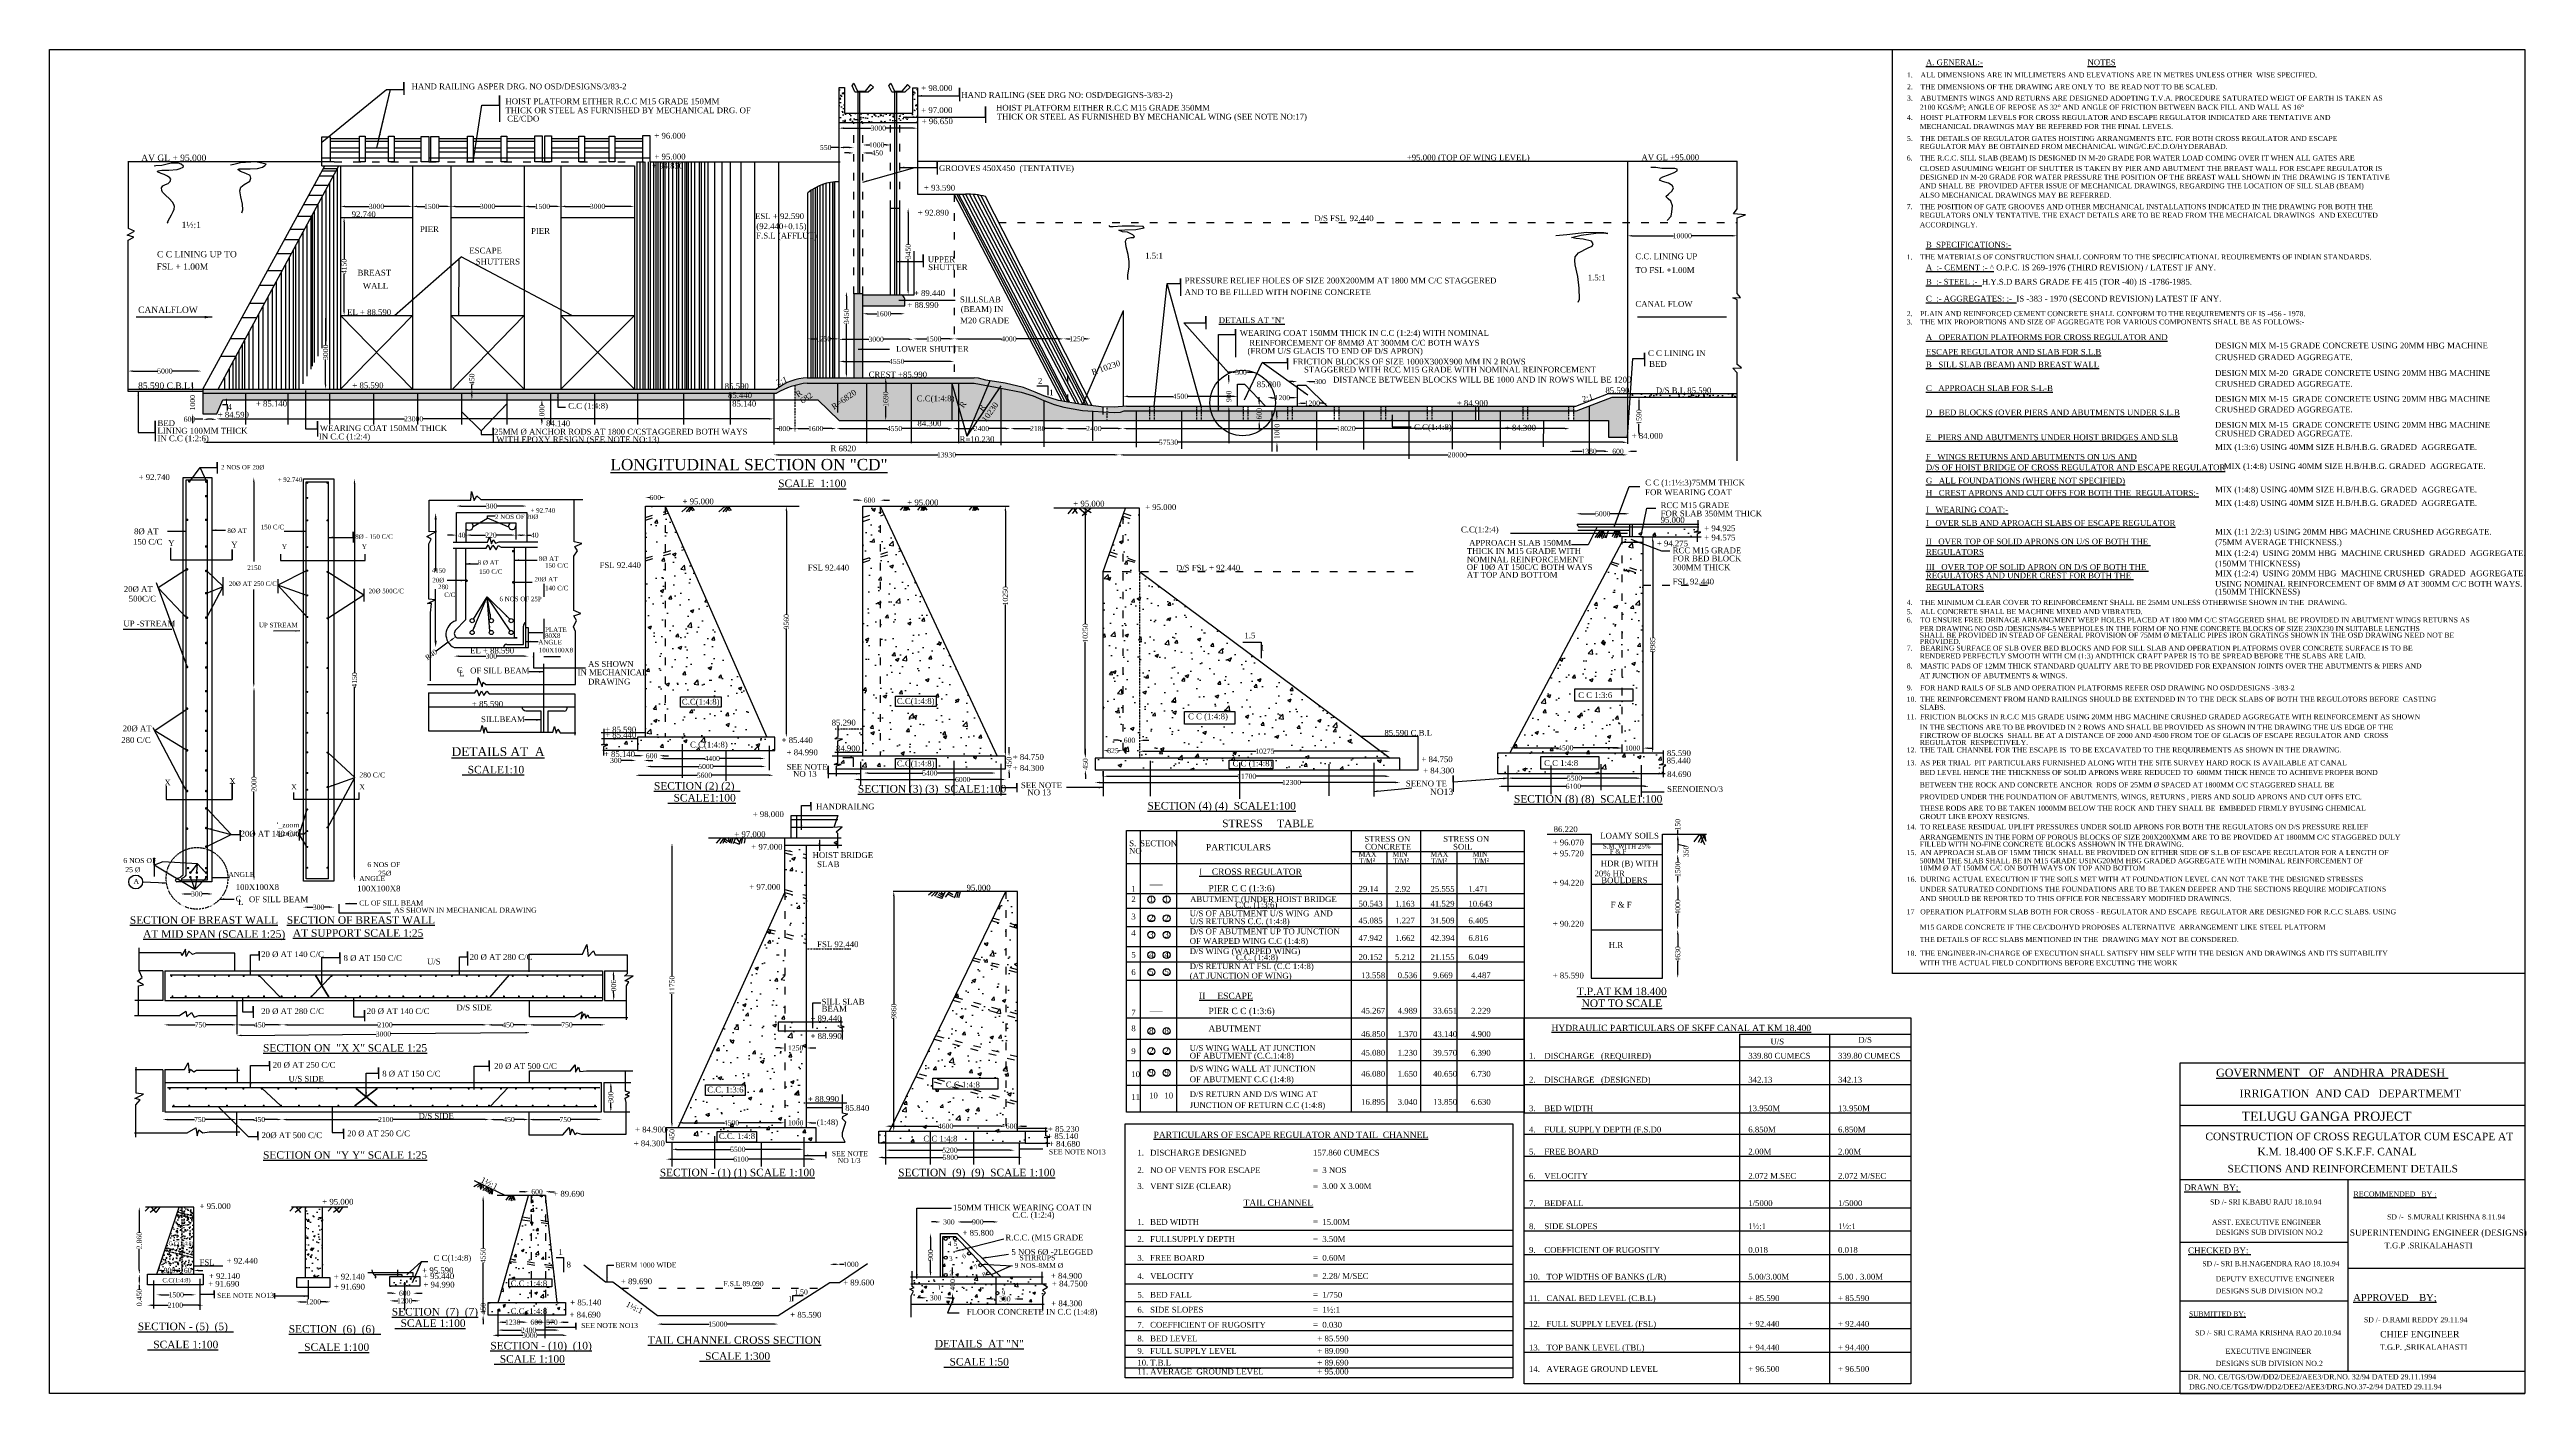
# Model space of a CAD drawing. Header units: millimetres. Extents: x -109570 to 149785, y -246061 to 55138.
# Drawn here: x 329 to 98628, y 1803 to 55138 of the extents above; entities that cross this region are included whole.
import ezdxf

# ---------------------------------------------------------------- set-up
doc = ezdxf.new("R2010")
doc.units = ezdxf.units.MM
doc.header["$MEASUREMENT"] = 0
doc.header["$PDMODE"] = 33
doc.header["$PDSIZE"] = 500
doc.linetypes.add('ACAD_ISO03W100', pattern=[30, 12, -18])
for name, color, linetype in [('DIM', 5, 'Continuous'), ('DOT LINE', 3, 'ACAD_ISO03W100'), ('DWG. LINE', 1, 'Continuous'), ('HATCH', 2, 'Continuous'), ('TEXT', 7, 'Continuous'), ('TITLE', 7, 'Continuous')]:
    doc.layers.add(name, color=color, linetype=linetype)
doc.styles.get("Standard").update_dxf_attribs({"font": 'TIMES.TTF', "height": 200})
doc.dimstyles.get("Standard").update_dxf_attribs({"dimtxt": 200, "dimasz": 180, "dimexe": 0.18, "dimexo": 0.0625, "dimgap": 0.09, "dimtad": 0, "dimdec": 0, "dimzin": 0, "dimdsep": 46, "dimtxsty": 'Standard', "dimcen": 0.09, "dimse1": 1, "dimse2": 1, "dimclrd": 5, "dimclre": 5, "dimclrt": 4, "dimadec": 0, "dimazin": 0, "dimtfac": 1, "dimtdec": 0, "dimtofl": 0, "dimtmove": 0, "dimatfit": 3, "dimfxl": 1, "dimtolj": 1, "dimtzin": 0, "dimarcsym": 0})
pattern_1 = [(50, (0, 0), (502.0821, -43.9265), [52.5, -577.5]), (355, (0, 0), (-97.126, 526.5345), [42, -462]), (100.4514, (41.84, -3.66), (404.9566, 482.6077), [44.618, -490.7995]), (46.1842, (0, 140), (747.0687, -115.8633), [78.75, -866.25]), (96.6356, (62.26, 130.34), (654.264, 681.8825), [66.927, -736.199]), (351.1842, (0, 140), (654.2634, 681.883), [63, -693]), (21, (70, 105), (417.835, -281.8332), [52.5, -577.5]), (326, (70, 105), (170.3207, 507.605), [42, -462]), (71.4514, (104.8, 81.5), (588.1558, 225.7713), [44.618, -490.7995]), (37.5, (0, 0), (8.5119, 233.0257), [0, -456.4, 0, -469, 0, -463.75]), (7.5, (0, 0), (184.1487, 276.0882), [0, -267.4, 0, -445.9, 0, -176.75]), (327.5, (-156.1, 0), (373.6757, -15.7884), [0, -175, 0, -546, 0, -724.5]), (317.5, (-226.1, 0), (408.2303, 70.0735), [0, -227.5, 0, -362.6, 0, -514.5])]

# ---------------------------------------------------------------- blocks, each defined once
blk = doc.blocks.new('*D2')
at = {"layer": 'Defpoints', "color": 0}
for p in [(3454, 42356), (6359, 42378), (6359, 42356)]:
    blk.add_point(p, dxfattribs=at)
at = {"layer": 'DIM', "color": 5, "lineweight": -2}
for p, q in [((3634, 42378), (4624, 42378)), ((6179, 42378), (5190, 42378))]:
    blk.add_line(p, q, dxfattribs=at)
at = {"layer": 'DIM', "color": 5}
for points in [[(3634, 42408), (3634, 42348), (3454, 42378)], [(6179, 42408), (6179, 42348), (6359, 42378)]]:
    blk.add_solid(points, dxfattribs=at)
at = {"layer": 'DIM', "color": 4, "insert": (4907, 42378), "char_height": 200, "attachment_point": 5}
blk.add_mtext('\\A1;5000', dxfattribs=at)
blk = doc.blocks.new('*D3')
at = {"layer": 'Defpoints', "color": 0}
for p in [(6005, 41570), (6414, 41570), (6414, 40675)]:
    blk.add_point(p, dxfattribs=at)
at = {"layer": 'DIM', "color": 5, "lineweight": -2}
for p, q in [((6005, 41750), (6005, 41930)), ((6005, 40495), (6005, 40315))]:
    blk.add_line(p, q, dxfattribs=at)
at = {"layer": 'DIM', "color": 5}
for points in [[(5975, 41750), (6035, 41750), (6005, 41570)], [(5975, 40495), (6035, 40495), (6005, 40675)]]:
    blk.add_solid(points, dxfattribs=at)
at = {"layer": 'DIM', "color": 4, "insert": (6005, 41122), "char_height": 200, "attachment_point": 5, "rotation": 90}
blk.add_mtext('\\A1;1000', dxfattribs=at)
blk = doc.blocks.new('*D4')
at = {"layer": 'Defpoints', "color": 0}
for p in [(6414, 40675), (6962, 40675), (6962, 40465)]:
    blk.add_point(p, dxfattribs=at)
at = {"layer": 'DIM', "color": 5, "lineweight": -2}
for p, q in [((6414, 40465), (6091, 40465)), ((6782, 40465), (6594, 40465))]:
    blk.add_line(p, q, dxfattribs=at)
at = {"layer": 'DIM', "color": 5}
for points in [[(6594, 40495), (6594, 40435), (6414, 40465)], [(6782, 40495), (6782, 40435), (6962, 40465)]]:
    blk.add_solid(points, dxfattribs=at)
at = {"layer": 'DIM', "color": 4, "insert": (5881, 40465), "char_height": 200, "attachment_point": 5}
blk.add_mtext('\\A1;600', dxfattribs=at)
blk = doc.blocks.new('*D5')
at = {"layer": 'Defpoints', "color": 0}
for p in [(11873, 44588), (11284, 41659), (11873, 41659)]:
    blk.add_point(p, dxfattribs=at)
at = {"layer": 'DIM', "color": 5, "lineweight": -2}
for p, q in [((11284, 44408), (11284, 43408)), ((11284, 41839), (11284, 42840))]:
    blk.add_line(p, q, dxfattribs=at)
at = {"layer": 'DIM', "color": 5}
for points in [[(11254, 44408), (11314, 44408), (11284, 44588)], [(11254, 41839), (11314, 41839), (11284, 41659)]]:
    blk.add_solid(points, dxfattribs=at)
at = {"layer": 'DIM', "color": 4, "insert": (11284, 43124), "char_height": 200, "attachment_point": 5, "rotation": 90}
blk.add_mtext('\\A1;3000', dxfattribs=at)
blk = doc.blocks.new('*D6')
at = {"layer": 'Defpoints', "color": 0}
for p in [(12007, 48474), (12018, 48474), (11990, 44588)]:
    blk.add_point(p, dxfattribs=at)
at = {"layer": 'DIM', "color": 5, "lineweight": -2}
for p, q in [((12018, 48294), (12018, 46819)), ((12018, 44768), (12018, 46243))]:
    blk.add_line(p, q, dxfattribs=at)
at = {"layer": 'DIM', "color": 5}
for points in [[(11988, 48294), (12048, 48294), (12018, 48474)], [(11988, 44768), (12048, 44768), (12018, 44588)]]:
    blk.add_solid(points, dxfattribs=at)
at = {"layer": 'DIM', "color": 4, "insert": (12018, 46531), "char_height": 200, "attachment_point": 5, "rotation": 90}
blk.add_mtext('\\A1;4150', dxfattribs=at)
blk = doc.blocks.new('*D7')
at = {"layer": 'Defpoints', "color": 0}
for p in [(11873, 48797), (14734, 48913), (14734, 48814)]:
    blk.add_point(p, dxfattribs=at)
at = {"layer": 'DIM', "color": 5, "lineweight": -2}
for p, q in [((12053, 48913), (13019, 48913)), ((14554, 48913), (13588, 48913))]:
    blk.add_line(p, q, dxfattribs=at)
at = {"layer": 'DIM', "color": 5}
for points in [[(12053, 48943), (12053, 48883), (11873, 48913)], [(14554, 48943), (14554, 48883), (14734, 48913)]]:
    blk.add_solid(points, dxfattribs=at)
at = {"layer": 'DIM', "color": 4, "insert": (13304, 48913), "char_height": 200, "attachment_point": 5}
blk.add_mtext('\\A1;3000', dxfattribs=at)
blk = doc.blocks.new('*D8')
at = {"layer": 'Defpoints', "color": 0}
for p in [(14734, 48814), (16260, 48913), (16260, 48837)]:
    blk.add_point(p, dxfattribs=at)
at = {"layer": 'DIM', "color": 5, "lineweight": -2}
for p, q in [((14914, 48913), (15224, 48913)), ((16080, 48913), (15770, 48913))]:
    blk.add_line(p, q, dxfattribs=at)
at = {"layer": 'DIM', "color": 5}
for points in [[(14914, 48943), (14914, 48883), (14734, 48913)], [(16080, 48943), (16080, 48883), (16260, 48913)]]:
    blk.add_solid(points, dxfattribs=at)
at = {"layer": 'DIM', "color": 4, "insert": (15497, 48913), "char_height": 200, "attachment_point": 5}
blk.add_mtext('\\A1;1500', dxfattribs=at)
blk = doc.blocks.new('*D9')
at = {"layer": 'Defpoints', "color": 0}
for p in [(16260, 48837), (19163, 48913), (19163, 48846)]:
    blk.add_point(p, dxfattribs=at)
at = {"layer": 'DIM', "color": 5, "lineweight": -2}
for p, q in [((16440, 48913), (17427, 48913)), ((18983, 48913), (17996, 48913))]:
    blk.add_line(p, q, dxfattribs=at)
at = {"layer": 'DIM', "color": 5}
for points in [[(16440, 48943), (16440, 48883), (16260, 48913)], [(18983, 48943), (18983, 48883), (19163, 48913)]]:
    blk.add_solid(points, dxfattribs=at)
at = {"layer": 'DIM', "color": 4, "insert": (17712, 48913), "char_height": 200, "attachment_point": 5}
blk.add_mtext('\\A1;3000', dxfattribs=at)
blk = doc.blocks.new('*D10')
at = {"layer": 'Defpoints', "color": 0}
for p in [(19163, 48846), (20614, 48913), (20614, 48872)]:
    blk.add_point(p, dxfattribs=at)
at = {"layer": 'DIM', "color": 5, "lineweight": -2}
for p, q in [((19343, 48913), (19616, 48913)), ((20434, 48913), (20161, 48913))]:
    blk.add_line(p, q, dxfattribs=at)
at = {"layer": 'DIM', "color": 5}
for points in [[(19343, 48943), (19343, 48883), (19163, 48913)], [(20434, 48943), (20434, 48883), (20614, 48913)]]:
    blk.add_solid(points, dxfattribs=at)
at = {"layer": 'DIM', "color": 4, "insert": (19888, 48913), "char_height": 200, "attachment_point": 5}
blk.add_mtext('\\A1;1500', dxfattribs=at)
blk = doc.blocks.new('*D11')
at = {"layer": 'Defpoints', "color": 0}
for p in [(20614, 48872), (23538, 48913), (23538, 48880)]:
    blk.add_point(p, dxfattribs=at)
at = {"layer": 'DIM', "color": 5, "lineweight": -2}
for p, q in [((20794, 48913), (21792, 48913)), ((23358, 48913), (22360, 48913))]:
    blk.add_line(p, q, dxfattribs=at)
at = {"layer": 'DIM', "color": 5}
for points in [[(20794, 48943), (20794, 48883), (20614, 48913)], [(23358, 48943), (23358, 48883), (23538, 48913)]]:
    blk.add_solid(points, dxfattribs=at)
at = {"layer": 'DIM', "color": 4, "insert": (22076, 48913), "char_height": 200, "attachment_point": 5}
blk.add_mtext('\\A1;3000', dxfattribs=at)
blk = doc.blocks.new('*D12')
at = {"layer": 'Defpoints', "color": 0}
for p in [(6962, 40465), (29071, 40481), (29071, 40481)]:
    blk.add_point(p, dxfattribs=at)
at = {"layer": 'DIM', "color": 5, "lineweight": -2}
for p, q in [((7142, 40481), (14417, 40481)), ((28891, 40481), (15138, 40481))]:
    blk.add_line(p, q, dxfattribs=at)
at = {"layer": 'DIM', "color": 5}
for points in [[(7142, 40511), (7142, 40451), (6962, 40481)], [(28891, 40511), (28891, 40451), (29071, 40481)]]:
    blk.add_solid(points, dxfattribs=at)
at = {"layer": 'DIM', "color": 4, "insert": (14778, 40481), "char_height": 200, "attachment_point": 5}
blk.add_mtext('\\A1;23000', dxfattribs=at)
blk = doc.blocks.new('*D13')
at = {"layer": 'Defpoints', "color": 0}
for p in [(17091, 41659), (17130, 41659), (17123, 41241)]:
    blk.add_point(p, dxfattribs=at)
at = {"layer": 'DIM', "color": 5, "lineweight": -2}
for p, q in [((17091, 41659), (17091, 41839)), ((17091, 41421), (17091, 41479))]:
    blk.add_line(p, q, dxfattribs=at)
at = {"layer": 'DIM', "color": 5}
for points in [[(17061, 41479), (17121, 41479), (17091, 41659)], [(17061, 41421), (17121, 41421), (17091, 41241)]]:
    blk.add_solid(points, dxfattribs=at)
at = {"layer": 'DIM', "color": 4, "insert": (17091, 42053), "char_height": 200, "attachment_point": 5, "rotation": 90}
blk.add_mtext('\\A1;450', dxfattribs=at)
blk = doc.blocks.new('*D14')
at = {"layer": 'Defpoints', "color": 0}
for p in [(6414, 39444), (62953, 39551), (62953, 39444)]:
    blk.add_point(p, dxfattribs=at)
at = {"layer": 'DIM', "color": 5, "lineweight": -2}
for p, q in [((6594, 39551), (44377, 39551)), ((62773, 39551), (45091, 39551))]:
    blk.add_line(p, q, dxfattribs=at)
at = {"layer": 'DIM', "color": 5}
for points in [[(6594, 39581), (6594, 39521), (6414, 39551)], [(62773, 39581), (62773, 39521), (62953, 39551)]]:
    blk.add_solid(points, dxfattribs=at)
at = {"layer": 'DIM', "color": 4, "insert": (44734, 39551), "char_height": 200, "attachment_point": 5}
blk.add_mtext('\\A1;57530', dxfattribs=at)
blk = doc.blocks.new('*D15')
at = {"layer": 'Defpoints', "color": 0}
for p in [(19856, 41241), (19856, 40224), (19869, 40224)]:
    blk.add_point(p, dxfattribs=at)
at = {"layer": 'DIM', "color": 5, "lineweight": -2}
for p, q in [((19869, 41061), (19869, 41006)), ((19869, 40404), (19869, 40460))]:
    blk.add_line(p, q, dxfattribs=at)
at = {"layer": 'DIM', "color": 5}
for points in [[(19839, 41061), (19899, 41061), (19869, 41241)], [(19839, 40404), (19899, 40404), (19869, 40224)]]:
    blk.add_solid(points, dxfattribs=at)
at = {"layer": 'DIM', "color": 4, "insert": (19869, 40733), "char_height": 200, "attachment_point": 5, "rotation": 90}
blk.add_mtext('\\A1;1000', dxfattribs=at)
blk = doc.blocks.new('*D16')
at = {"layer": 'Defpoints', "color": 0}
for p in [(30426, 43758), (31663, 43674), (31663, 43655)]:
    blk.add_point(p, dxfattribs=at)
at = {"layer": 'DIM', "color": 5, "lineweight": -2}
for p, q in [((30606, 43655), (30772, 43655)), ((31483, 43655), (31317, 43655))]:
    blk.add_line(p, q, dxfattribs=at)
at = {"layer": 'DIM', "color": 5}
for points in [[(30606, 43685), (30606, 43625), (30426, 43655)], [(31483, 43685), (31483, 43625), (31663, 43655)]]:
    blk.add_solid(points, dxfattribs=at)
at = {"layer": 'DIM', "color": 4, "insert": (31044, 43655), "char_height": 200, "attachment_point": 5}
blk.add_mtext('\\A1;1250', dxfattribs=at)
blk = doc.blocks.new('*D17')
at = {"layer": 'Defpoints', "color": 0}
for p in [(29071, 40073), (29909, 40094), (29909, 40057)]:
    blk.add_point(p, dxfattribs=at)
at = {"layer": 'DIM', "color": 5, "lineweight": -2}
for p, q in [((29251, 40094), (29282, 40094)), ((29729, 40094), (29697, 40094))]:
    blk.add_line(p, q, dxfattribs=at)
at = {"layer": 'DIM', "color": 5}
for points in [[(29251, 40124), (29251, 40064), (29071, 40094)], [(29729, 40124), (29729, 40064), (29909, 40094)]]:
    blk.add_solid(points, dxfattribs=at)
at = {"layer": 'DIM', "color": 4, "insert": (29490, 40094), "char_height": 200, "attachment_point": 5}
blk.add_mtext('\\A1;800', dxfattribs=at)
blk = doc.blocks.new('*D18')
at = {"layer": 'Defpoints', "color": 0}
for p in [(29909, 40057), (31556, 40094), (31556, 39993)]:
    blk.add_point(p, dxfattribs=at)
at = {"layer": 'DIM', "color": 5, "lineweight": -2}
for p, q in [((30089, 40094), (30460, 40094)), ((31376, 40094), (31005, 40094))]:
    blk.add_line(p, q, dxfattribs=at)
at = {"layer": 'DIM', "color": 5}
for points in [[(30089, 40124), (30089, 40064), (29909, 40094)], [(31376, 40124), (31376, 40064), (31556, 40094)]]:
    blk.add_solid(points, dxfattribs=at)
at = {"layer": 'DIM', "color": 4, "insert": (30733, 40094), "char_height": 200, "attachment_point": 5}
blk.add_mtext('\\A1;1600', dxfattribs=at)
blk = doc.blocks.new('*D19')
at = {"layer": 'Defpoints', "color": 0}
for p in [(31556, 39993), (36168, 40094), (36168, 40013)]:
    blk.add_point(p, dxfattribs=at)
at = {"layer": 'DIM', "color": 5, "lineweight": -2}
for p, q in [((31736, 40094), (33574, 40094)), ((35988, 40094), (34150, 40094))]:
    blk.add_line(p, q, dxfattribs=at)
at = {"layer": 'DIM', "color": 5}
for points in [[(31736, 40124), (31736, 40064), (31556, 40094)], [(35988, 40124), (35988, 40064), (36168, 40094)]]:
    blk.add_solid(points, dxfattribs=at)
at = {"layer": 'DIM', "color": 4, "insert": (33862, 40094), "char_height": 200, "attachment_point": 5}
blk.add_mtext('\\A1;4550', dxfattribs=at)
blk = doc.blocks.new('*D20')
at = {"layer": 'Defpoints', "color": 0}
for p in [(36168, 40013), (38457, 40094), (38457, 39971)]:
    blk.add_point(p, dxfattribs=at)
at = {"layer": 'DIM', "color": 5, "lineweight": -2}
for p, q in [((36348, 40094), (37025, 40094)), ((38277, 40094), (37599, 40094))]:
    blk.add_line(p, q, dxfattribs=at)
at = {"layer": 'DIM', "color": 5}
for points in [[(36348, 40124), (36348, 40064), (36168, 40094)], [(38277, 40124), (38277, 40064), (38457, 40094)]]:
    blk.add_solid(points, dxfattribs=at)
at = {"layer": 'DIM', "color": 4, "insert": (37312, 40094), "char_height": 200, "attachment_point": 5}
blk.add_mtext('\\A1;2400', dxfattribs=at)
blk = doc.blocks.new('*D21')
at = {"layer": 'Defpoints', "color": 0}
for p in [(38457, 39971), (40632, 40094), (40632, 39914)]:
    blk.add_point(p, dxfattribs=at)
at = {"layer": 'DIM', "color": 5, "lineweight": -2}
for p, q in [((38637, 40094), (39258, 40094)), ((40452, 40094), (39832, 40094))]:
    blk.add_line(p, q, dxfattribs=at)
at = {"layer": 'DIM', "color": 5}
for points in [[(38637, 40124), (38637, 40064), (38457, 40094)], [(40452, 40124), (40452, 40064), (40632, 40094)]]:
    blk.add_solid(points, dxfattribs=at)
at = {"layer": 'DIM', "color": 4, "insert": (39545, 40094), "char_height": 200, "attachment_point": 5}
blk.add_mtext('\\A1;2180', dxfattribs=at)
blk = doc.blocks.new('*D22')
at = {"layer": 'Defpoints', "color": 0}
for p in [(40632, 39914), (42918, 40094), (42918, 39856)]:
    blk.add_point(p, dxfattribs=at)
at = {"layer": 'DIM', "color": 5, "lineweight": -2}
for p, q in [((40812, 40094), (41488, 40094)), ((42738, 40094), (42062, 40094))]:
    blk.add_line(p, q, dxfattribs=at)
at = {"layer": 'DIM', "color": 5}
for points in [[(40812, 40124), (40812, 40064), (40632, 40094)], [(42738, 40124), (42738, 40064), (42918, 40094)]]:
    blk.add_solid(points, dxfattribs=at)
at = {"layer": 'DIM', "color": 4, "insert": (41775, 40094), "char_height": 200, "attachment_point": 5}
blk.add_mtext('\\A1;2400', dxfattribs=at)
blk = doc.blocks.new('*D23')
at = {"layer": 'Defpoints', "color": 0}
for p in [(42918, 39856), (60651, 40094), (60651, 39840)]:
    blk.add_point(p, dxfattribs=at)
at = {"layer": 'DIM', "color": 5, "lineweight": -2}
for p, q in [((43098, 40094), (51438, 40094)), ((60471, 40094), (52131, 40094))]:
    blk.add_line(p, q, dxfattribs=at)
at = {"layer": 'DIM', "color": 5}
for points in [[(43098, 40124), (43098, 40064), (42918, 40094)], [(60471, 40124), (60471, 40064), (60651, 40094)]]:
    blk.add_solid(points, dxfattribs=at)
at = {"layer": 'DIM', "color": 4, "insert": (51784, 40094), "char_height": 200, "attachment_point": 5}
blk.add_mtext('\\A1;18020', dxfattribs=at)
blk = doc.blocks.new('*D24')
at = {"layer": 'Defpoints', "color": 0}
for p in [(33513, 42113), (33513, 42113), (33508, 40414)]:
    blk.add_point(p, dxfattribs=at)
at = {"layer": 'DIM', "color": 5, "lineweight": -2}
for p, q in [((33513, 41933), (33513, 41536)), ((33513, 40594), (33513, 40990))]:
    blk.add_line(p, q, dxfattribs=at)
at = {"layer": 'DIM', "color": 5}
for points in [[(33483, 41933), (33543, 41933), (33513, 42113)], [(33483, 40594), (33543, 40594), (33513, 40414)]]:
    blk.add_solid(points, dxfattribs=at)
at = {"layer": 'DIM', "color": 4, "insert": (33513, 41263), "char_height": 200, "attachment_point": 5, "rotation": 90}
blk.add_mtext('\\A1;1690', dxfattribs=at)
blk = doc.blocks.new('*D25')
at = {"layer": 'Defpoints', "color": 0}
for p in [(29071, 39077), (42777, 39077), (42777, 39053)]:
    blk.add_point(p, dxfattribs=at)
at = {"layer": 'DIM', "color": 5, "lineweight": -2}
for p, q in [((29251, 39053), (35577, 39053)), ((42597, 39053), (36271, 39053))]:
    blk.add_line(p, q, dxfattribs=at)
at = {"layer": 'DIM', "color": 5}
for points in [[(29251, 39083), (29251, 39023), (29071, 39053)], [(42597, 39083), (42597, 39023), (42777, 39053)]]:
    blk.add_solid(points, dxfattribs=at)
at = {"layer": 'DIM', "color": 4, "insert": (35924, 39053), "char_height": 200, "attachment_point": 5}
blk.add_mtext('\\A1;13930', dxfattribs=at)
blk = doc.blocks.new('*D26')
at = {"layer": 'Defpoints', "color": 0}
for p in [(31663, 42731), (36235, 42761), (36235, 42649)]:
    blk.add_point(p, dxfattribs=at)
at = {"layer": 'DIM', "color": 5, "lineweight": -2}
for p, q in [((31843, 42761), (33661, 42761)), ((36055, 42761), (34237, 42761))]:
    blk.add_line(p, q, dxfattribs=at)
at = {"layer": 'DIM', "color": 5}
for points in [[(31843, 42791), (31843, 42731), (31663, 42761)], [(36055, 42791), (36055, 42731), (36235, 42761)]]:
    blk.add_solid(points, dxfattribs=at)
at = {"layer": 'DIM', "color": 4, "insert": (33949, 42761), "char_height": 200, "attachment_point": 5}
blk.add_mtext('\\A1;4550', dxfattribs=at)
blk = doc.blocks.new('*D27')
at = {"layer": 'Defpoints', "color": 0}
for p in [(31663, 43638), (34605, 43638), (34605, 43638)]:
    blk.add_point(p, dxfattribs=at)
at = {"layer": 'DIM', "color": 5, "lineweight": -2}
for p, q in [((31843, 43638), (32850, 43638)), ((34425, 43638), (33418, 43638))]:
    blk.add_line(p, q, dxfattribs=at)
at = {"layer": 'DIM', "color": 5}
for points in [[(31843, 43668), (31843, 43608), (31663, 43638)], [(34425, 43668), (34425, 43608), (34605, 43638)]]:
    blk.add_solid(points, dxfattribs=at)
at = {"layer": 'DIM', "color": 4, "insert": (33134, 43638), "char_height": 200, "attachment_point": 5}
blk.add_mtext('\\A1;3000', dxfattribs=at)
blk = doc.blocks.new('*D28')
at = {"layer": 'Defpoints', "color": 0}
for p in [(40571, 43633), (41633, 43655), (41633, 43608)]:
    blk.add_point(p, dxfattribs=at)
at = {"layer": 'DIM', "color": 5, "lineweight": -2}
for p, q in [((40751, 43655), (40829, 43655)), ((41453, 43655), (41375, 43655))]:
    blk.add_line(p, q, dxfattribs=at)
at = {"layer": 'DIM', "color": 5}
for points in [[(40751, 43685), (40751, 43625), (40571, 43655)], [(41453, 43685), (41453, 43625), (41633, 43655)]]:
    blk.add_solid(points, dxfattribs=at)
at = {"layer": 'DIM', "color": 4, "insert": (41102, 43655), "char_height": 200, "attachment_point": 5}
blk.add_mtext('\\A1;1250', dxfattribs=at)
blk = doc.blocks.new('*D29')
at = {"layer": 'Defpoints', "color": 0}
for p in [(34605, 43638), (36235, 43704), (36235, 43655)]:
    blk.add_point(p, dxfattribs=at)
at = {"layer": 'DIM', "color": 5, "lineweight": -2}
for p, q in [((34785, 43655), (35147, 43655)), ((36055, 43655), (35693, 43655))]:
    blk.add_line(p, q, dxfattribs=at)
at = {"layer": 'DIM', "color": 5}
for points in [[(34785, 43685), (34785, 43625), (34605, 43655)], [(36055, 43685), (36055, 43625), (36235, 43655)]]:
    blk.add_solid(points, dxfattribs=at)
at = {"layer": 'DIM', "color": 4, "insert": (35420, 43655), "char_height": 200, "attachment_point": 5}
blk.add_mtext('\\A1;1500', dxfattribs=at)
blk = doc.blocks.new('*D30')
at = {"layer": 'Defpoints', "color": 0}
for p in [(36235, 43704), (40571, 43655), (40571, 43638)]:
    blk.add_point(p, dxfattribs=at)
at = {"layer": 'DIM', "color": 5, "lineweight": -2}
for p, q in [((36415, 43655), (38115, 43655)), ((40391, 43655), (38691, 43655))]:
    blk.add_line(p, q, dxfattribs=at)
at = {"layer": 'DIM', "color": 5}
for points in [[(36415, 43685), (36415, 43625), (36235, 43655)], [(40391, 43685), (40391, 43625), (40571, 43655)]]:
    blk.add_solid(points, dxfattribs=at)
at = {"layer": 'DIM', "color": 4, "insert": (38403, 43655), "char_height": 200, "attachment_point": 5}
blk.add_mtext('\\A1;4000', dxfattribs=at)
blk = doc.blocks.new('*D31')
at = {"layer": 'Defpoints', "color": 0}
for p in [(31901, 45531), (31953, 45531), (31901, 42113)]:
    blk.add_point(p, dxfattribs=at)
at = {"layer": 'DIM', "color": 5, "lineweight": -2}
for p, q in [((31953, 45351), (31953, 44834)), ((31953, 42293), (31953, 44265))]:
    blk.add_line(p, q, dxfattribs=at)
at = {"layer": 'DIM', "color": 5}
for points in [[(31923, 45351), (31983, 45351), (31953, 45531)], [(31923, 42293), (31983, 42293), (31953, 42113)]]:
    blk.add_solid(points, dxfattribs=at)
at = {"layer": 'DIM', "color": 4, "insert": (31953, 44550), "char_height": 200, "attachment_point": 5, "rotation": 90}
blk.add_mtext('\\A1;3450', dxfattribs=at)
blk = doc.blocks.new('*D32')
at = {"layer": 'Defpoints', "color": 0}
for p in [(32603, 44636), (34269, 44653), (34269, 44636)]:
    blk.add_point(p, dxfattribs=at)
at = {"layer": 'DIM', "color": 5, "lineweight": -2}
for p, q in [((32783, 44653), (33163, 44653)), ((34089, 44653), (33709, 44653))]:
    blk.add_line(p, q, dxfattribs=at)
at = {"layer": 'DIM', "color": 5}
for points in [[(32783, 44683), (32783, 44623), (32603, 44653)], [(34089, 44683), (34089, 44623), (34269, 44653)]]:
    blk.add_solid(points, dxfattribs=at)
at = {"layer": 'DIM', "color": 4, "insert": (33436, 44653), "char_height": 200, "attachment_point": 5}
blk.add_mtext('\\A1;1600', dxfattribs=at)
blk = doc.blocks.new('*D33')
at = {"layer": 'Defpoints', "color": 0}
for p in [(34392, 48842), (34404, 48842), (34392, 45403)]:
    blk.add_point(p, dxfattribs=at)
at = {"layer": 'DIM', "color": 5, "lineweight": -2}
for p, q in [((34404, 48662), (34404, 47407)), ((34404, 45583), (34404, 46838))]:
    blk.add_line(p, q, dxfattribs=at)
at = {"layer": 'DIM', "color": 5}
for points in [[(34374, 48662), (34434, 48662), (34404, 48842)], [(34374, 45583), (34434, 45583), (34404, 45403)]]:
    blk.add_solid(points, dxfattribs=at)
at = {"layer": 'DIM', "color": 4, "insert": (34404, 47122), "char_height": 200, "attachment_point": 5, "rotation": 90}
blk.add_mtext('\\A1;3450', dxfattribs=at)
blk = doc.blocks.new('*D34')
at = {"layer": 'Defpoints', "color": 0}
for p in [(31663, 51202), (32243, 51251), (32243, 51218)]:
    blk.add_point(p, dxfattribs=at)
at = {"layer": 'DIM', "color": 5, "lineweight": -2}
for p, q in [((31663, 51251), (31341, 51251)), ((32063, 51251), (31843, 51251))]:
    blk.add_line(p, q, dxfattribs=at)
at = {"layer": 'DIM', "color": 5}
for points in [[(31843, 51281), (31843, 51221), (31663, 51251)], [(32063, 51281), (32063, 51221), (32243, 51251)]]:
    blk.add_solid(points, dxfattribs=at)
at = {"layer": 'DIM', "color": 4, "insert": (31132, 51251), "char_height": 200, "attachment_point": 5}
blk.add_mtext('\\A1;550', dxfattribs=at)
blk = doc.blocks.new('*D35')
at = {"layer": 'Defpoints', "color": 0}
for p in [(32243, 51080), (32603, 51074), (32603, 51035)]:
    blk.add_point(p, dxfattribs=at)
at = {"layer": 'DIM', "color": 5, "lineweight": -2}
for p, q in [((32063, 51035), (31883, 51035)), ((32783, 51035), (32963, 51035))]:
    blk.add_line(p, q, dxfattribs=at)
at = {"layer": 'DIM', "color": 5}
for points in [[(32063, 51065), (32063, 51005), (32243, 51035)], [(32783, 51065), (32783, 51005), (32603, 51035)]]:
    blk.add_solid(points, dxfattribs=at)
at = {"layer": 'DIM', "color": 4, "insert": (33177, 51035), "char_height": 200, "attachment_point": 5}
blk.add_mtext('\\A1;450', dxfattribs=at)
blk = doc.blocks.new('*D36')
at = {"layer": 'Defpoints', "color": 0}
for p in [(32603, 51240), (33709, 51351), (33709, 51224)]:
    blk.add_point(p, dxfattribs=at)
at = {"layer": 'DIM', "color": 5, "lineweight": -2}
for p, q in [((32783, 51351), (32883, 51351)), ((33529, 51351), (33429, 51351))]:
    blk.add_line(p, q, dxfattribs=at)
at = {"layer": 'DIM', "color": 5}
for points in [[(32783, 51381), (32783, 51321), (32603, 51351)], [(33529, 51381), (33529, 51321), (33709, 51351)]]:
    blk.add_solid(points, dxfattribs=at)
at = {"layer": 'DIM', "color": 4, "insert": (33156, 51351), "char_height": 200, "attachment_point": 5}
blk.add_mtext('\\A1;1000', dxfattribs=at)
blk = doc.blocks.new('*D37')
at = {"layer": 'Defpoints', "color": 0}
for p in [(31663, 52023), (34774, 52018), (34774, 52001)]:
    blk.add_point(p, dxfattribs=at)
at = {"layer": 'DIM', "color": 5, "lineweight": -2}
for p, q in [((31843, 52018), (32935, 52018)), ((34594, 52018), (33503, 52018))]:
    blk.add_line(p, q, dxfattribs=at)
at = {"layer": 'DIM', "color": 5}
for points in [[(31843, 52048), (31843, 51988), (31663, 52018)], [(34594, 52048), (34594, 51988), (34774, 52018)]]:
    blk.add_solid(points, dxfattribs=at)
at = {"layer": 'DIM', "color": 4, "insert": (33219, 52018), "char_height": 200, "attachment_point": 5}
blk.add_mtext('\\A1;3000', dxfattribs=at)
blk = doc.blocks.new('*D38')
at = {"layer": 'Defpoints', "color": 0}
for p in [(42945, 41308), (47475, 41375), (47475, 41337)]:
    blk.add_point(p, dxfattribs=at)
at = {"layer": 'DIM', "color": 5, "lineweight": -2}
for p, q in [((43125, 41375), (44922, 41375)), ((47295, 41375), (45498, 41375))]:
    blk.add_line(p, q, dxfattribs=at)
at = {"layer": 'DIM', "color": 5}
for points in [[(43125, 41405), (43125, 41345), (42945, 41375)], [(47295, 41405), (47295, 41345), (47475, 41375)]]:
    blk.add_solid(points, dxfattribs=at)
at = {"layer": 'DIM', "color": 4, "insert": (45210, 41375), "char_height": 200, "attachment_point": 5}
blk.add_mtext('\\A1;4500', dxfattribs=at)
blk = doc.blocks.new('*D39')
at = {"layer": 'Defpoints', "color": 0}
for p in [(47132, 41854), (47163, 41854), (47147, 40988)]:
    blk.add_point(p, dxfattribs=at)
at = {"layer": 'DIM', "color": 5, "lineweight": -2}
for p, q in [((47132, 42034), (47132, 42214)), ((47132, 40808), (47132, 40628))]:
    blk.add_line(p, q, dxfattribs=at)
at = {"layer": 'DIM', "color": 5}
for points in [[(47102, 42034), (47162, 42034), (47132, 41854)], [(47102, 40808), (47162, 40808), (47132, 40988)]]:
    blk.add_solid(points, dxfattribs=at)
at = {"layer": 'DIM', "color": 4, "insert": (47132, 41375), "char_height": 200, "attachment_point": 5, "rotation": 90}
blk.add_mtext('\\A1;900', dxfattribs=at)
blk = doc.blocks.new('*D40')
at = {"layer": 'Defpoints', "color": 0}
for p in [(47754, 42329), (47475, 41854), (47754, 41854)]:
    blk.add_point(p, dxfattribs=at)
at = {"layer": 'DIM', "color": 5, "lineweight": -2}
for p, q in [((47295, 42329), (47115, 42329)), ((47934, 42329), (48114, 42329))]:
    blk.add_line(p, q, dxfattribs=at)
at = {"layer": 'DIM', "color": 5}
for points in [[(47295, 42359), (47295, 42299), (47475, 42329)], [(47934, 42359), (47934, 42299), (47754, 42329)]]:
    blk.add_solid(points, dxfattribs=at)
at = {"layer": 'DIM', "color": 4, "insert": (47614, 42329), "char_height": 200, "attachment_point": 5}
blk.add_mtext('\\A1;300', dxfattribs=at)
blk = doc.blocks.new('*D41')
at = {"layer": 'Defpoints', "color": 0}
for p in [(49853, 41815), (50184, 41960), (50184, 41815)]:
    blk.add_point(p, dxfattribs=at)
at = {"layer": 'DIM', "color": 5, "lineweight": -2}
for p, q in [((49673, 41960), (49493, 41960)), ((50364, 41960), (50544, 41960))]:
    blk.add_line(p, q, dxfattribs=at)
at = {"layer": 'DIM', "color": 5}
for points in [[(49673, 41990), (49673, 41930), (49853, 41960)], [(50364, 41990), (50364, 41930), (50184, 41960)]]:
    blk.add_solid(points, dxfattribs=at)
at = {"layer": 'DIM', "color": 4, "insert": (50754, 41960), "char_height": 200, "attachment_point": 5}
blk.add_mtext('\\A1;300', dxfattribs=at)
blk = doc.blocks.new('*D42')
at = {"layer": 'Defpoints', "color": 0}
for p in [(48306, 40414), (48330, 40988), (48334, 40988)]:
    blk.add_point(p, dxfattribs=at)
at = {"layer": 'DIM', "color": 5, "lineweight": -2}
for p, q in [((48334, 41168), (48334, 41348)), ((48334, 40234), (48334, 40054))]:
    blk.add_line(p, q, dxfattribs=at)
at = {"layer": 'DIM', "color": 5}
for points in [[(48304, 41168), (48364, 41168), (48334, 40988)], [(48304, 40234), (48364, 40234), (48334, 40414)]]:
    blk.add_solid(points, dxfattribs=at)
at = {"layer": 'DIM', "color": 4, "insert": (48334, 40685), "char_height": 200, "attachment_point": 5, "rotation": 90}
blk.add_mtext('\\A1;600', dxfattribs=at)
blk = doc.blocks.new('*D43')
at = {"layer": 'Defpoints', "color": 0}
for p in [(49853, 41322), (48658, 41158), (49853, 41110)]:
    blk.add_point(p, dxfattribs=at)
at = {"layer": 'DIM', "color": 5, "lineweight": -2}
for p, q in [((48838, 41322), (48982, 41322)), ((49673, 41322), (49528, 41322))]:
    blk.add_line(p, q, dxfattribs=at)
at = {"layer": 'DIM', "color": 5}
for points in [[(48838, 41352), (48838, 41292), (48658, 41322)], [(49673, 41352), (49673, 41292), (49853, 41322)]]:
    blk.add_solid(points, dxfattribs=at)
at = {"layer": 'DIM', "color": 4, "insert": (49255, 41322), "char_height": 200, "attachment_point": 5}
blk.add_mtext('\\A1;1200', dxfattribs=at)
blk = doc.blocks.new('*D44')
at = {"layer": 'Defpoints', "color": 0}
for p in [(49853, 40988), (51033, 41101), (51033, 40988)]:
    blk.add_point(p, dxfattribs=at)
at = {"layer": 'DIM', "color": 5, "lineweight": -2}
for p, q in [((50033, 41101), (50170, 41101)), ((50853, 41101), (50716, 41101))]:
    blk.add_line(p, q, dxfattribs=at)
at = {"layer": 'DIM', "color": 5}
for points in [[(50033, 41131), (50033, 41071), (49853, 41101)], [(50853, 41131), (50853, 41071), (51033, 41101)]]:
    blk.add_solid(points, dxfattribs=at)
at = {"layer": 'DIM', "color": 4, "insert": (50443, 41101), "char_height": 200, "attachment_point": 5}
blk.add_mtext('\\A1;1200', dxfattribs=at)
blk = doc.blocks.new('*D45')
at = {"layer": 'Defpoints', "color": 0}
for p in [(49016, 40414), (49039, 40414), (49033, 39551)]:
    blk.add_point(p, dxfattribs=at)
at = {"layer": 'DIM', "color": 5, "lineweight": -2}
for p, q in [((49039, 40594), (49039, 40774)), ((49039, 39371), (49039, 39191))]:
    blk.add_line(p, q, dxfattribs=at)
at = {"layer": 'DIM', "color": 5}
for points in [[(49009, 40594), (49069, 40594), (49039, 40414)], [(49009, 39371), (49069, 39371), (49039, 39551)]]:
    blk.add_solid(points, dxfattribs=at)
at = {"layer": 'DIM', "color": 4, "insert": (49039, 39982), "char_height": 200, "attachment_point": 5, "rotation": 90}
blk.add_mtext('\\A1;1000', dxfattribs=at)
blk = doc.blocks.new('*D46')
at = {"layer": 'Defpoints', "color": 0}
for p in [(62198, 39761), (62953, 39761), (62953, 39193)]:
    blk.add_point(p, dxfattribs=at)
at = {"layer": 'DIM', "color": 5, "lineweight": -2}
for p, q in [((62018, 39193), (61838, 39193)), ((63133, 39193), (63313, 39193))]:
    blk.add_line(p, q, dxfattribs=at)
at = {"layer": 'DIM', "color": 5}
for points in [[(62018, 39223), (62018, 39163), (62198, 39193)], [(63133, 39223), (63133, 39163), (62953, 39193)]]:
    blk.add_solid(points, dxfattribs=at)
at = {"layer": 'DIM', "color": 4, "insert": (62575, 39193), "char_height": 200, "attachment_point": 5}
blk.add_mtext('\\A1;600', dxfattribs=at)
blk = doc.blocks.new('*D47')
at = {"layer": 'Defpoints', "color": 0}
for p in [(60633, 39551), (62221, 39551), (62221, 39193)]:
    blk.add_point(p, dxfattribs=at)
at = {"layer": 'DIM', "color": 5, "lineweight": -2}
for p, q in [((60813, 39193), (61154, 39193)), ((62041, 39193), (61700, 39193))]:
    blk.add_line(p, q, dxfattribs=at)
at = {"layer": 'DIM', "color": 5}
for points in [[(60813, 39223), (60813, 39163), (60633, 39193)], [(62041, 39223), (62041, 39163), (62221, 39193)]]:
    blk.add_solid(points, dxfattribs=at)
at = {"layer": 'DIM', "color": 4, "insert": (61427, 39193), "char_height": 200, "attachment_point": 5}
blk.add_mtext('\\A1;1380', dxfattribs=at)
blk = doc.blocks.new('*D48')
at = {"layer": 'Defpoints', "color": 0}
for p in [(62953, 41347), (63408, 41347), (62953, 39761)]:
    blk.add_point(p, dxfattribs=at)
at = {"layer": 'DIM', "color": 5, "lineweight": -2}
for p, q in [((63408, 41167), (63408, 40827)), ((63408, 39941), (63408, 40281))]:
    blk.add_line(p, q, dxfattribs=at)
at = {"layer": 'DIM', "color": 5}
for points in [[(63378, 41167), (63438, 41167), (63408, 41347)], [(63378, 39941), (63438, 39941), (63408, 39761)]]:
    blk.add_solid(points, dxfattribs=at)
at = {"layer": 'DIM', "color": 4, "insert": (63408, 40554), "char_height": 200, "attachment_point": 5, "rotation": 90}
blk.add_mtext('\\A1;1590', dxfattribs=at)
blk = doc.blocks.new('*D49')
at = {"layer": 'Defpoints', "color": 0}
for p in [(42777, 39053), (62953, 39053), (62953, 39053)]:
    blk.add_point(p, dxfattribs=at)
at = {"layer": 'DIM', "color": 5, "lineweight": -2}
for p, q in [((42957, 39053), (55840, 39053)), ((62773, 39053), (56561, 39053))]:
    blk.add_line(p, q, dxfattribs=at)
at = {"layer": 'DIM', "color": 5}
for points in [[(42957, 39083), (42957, 39023), (42777, 39053)], [(62773, 39083), (62773, 39023), (62953, 39053)]]:
    blk.add_solid(points, dxfattribs=at)
at = {"layer": 'DIM', "color": 4, "insert": (56200, 39053), "char_height": 200, "attachment_point": 5}
blk.add_mtext('\\A1;20000', dxfattribs=at)
blk = doc.blocks.new('*D50')
at = {"layer": 'Defpoints', "color": 0}
for p in [(62953, 47772), (67299, 47759), (67299, 47747)]:
    blk.add_point(p, dxfattribs=at)
at = {"layer": 'DIM', "color": 5, "lineweight": -2}
for p, q in [((63133, 47747), (64780, 47747)), ((67119, 47747), (65473, 47747))]:
    blk.add_line(p, q, dxfattribs=at)
at = {"layer": 'DIM', "color": 5}
for points in [[(63133, 47777), (63133, 47717), (62953, 47747)], [(67119, 47777), (67119, 47717), (67299, 47747)]]:
    blk.add_solid(points, dxfattribs=at)
at = {"layer": 'DIM', "color": 4, "insert": (65126, 47747), "char_height": 200, "attachment_point": 5}
blk.add_mtext('\\A1;10000', dxfattribs=at)
blk = doc.blocks.new('*D51')
at = {"layer": 'Defpoints', "color": 0}
for p in [(60919, 36731), (63023, 36731), (63023, 36715)]:
    blk.add_point(p, dxfattribs=at)
at = {"layer": 'DIM', "color": 5, "lineweight": -2}
for p, q in [((61099, 36715), (61688, 36715)), ((62843, 36715), (62254, 36715))]:
    blk.add_line(p, q, dxfattribs=at)
at = {"layer": 'DIM', "color": 5}
for points in [[(61099, 36745), (61099, 36685), (60919, 36715)], [(62843, 36745), (62843, 36685), (63023, 36715)]]:
    blk.add_solid(points, dxfattribs=at)
at = {"layer": 'DIM', "color": 4, "insert": (61971, 36715), "char_height": 200, "attachment_point": 5}
blk.add_mtext('\\A1;5000', dxfattribs=at)
blk = doc.blocks.new('*D52')
at = {"layer": 'Defpoints', "color": 0}
for p in [(63867, 35806), (63951, 35806), (63847, 27223)]:
    blk.add_point(p, dxfattribs=at)
at = {"layer": 'DIM', "color": 5, "lineweight": -2}
for p, q in [((63951, 35626), (63951, 31791)), ((63951, 27403), (63951, 31238))]:
    blk.add_line(p, q, dxfattribs=at)
at = {"layer": 'DIM', "color": 5}
for points in [[(63921, 35626), (63981, 35626), (63951, 35806)], [(63921, 27403), (63981, 27403), (63951, 27223)]]:
    blk.add_solid(points, dxfattribs=at)
at = {"layer": 'DIM', "color": 4, "insert": (63951, 31514), "char_height": 200, "attachment_point": 5, "rotation": 90}
blk.add_mtext('\\A1;8985', dxfattribs=at)
blk = doc.blocks.new('*D53')
at = {"layer": 'Defpoints', "color": 0}
for p in [(58278, 27223), (62731, 27422), (62731, 27223)]:
    blk.add_point(p, dxfattribs=at)
at = {"layer": 'DIM', "color": 5, "lineweight": -2}
for p, q in [((58458, 27422), (60216, 27422)), ((62551, 27422), (60792, 27422))]:
    blk.add_line(p, q, dxfattribs=at)
at = {"layer": 'DIM', "color": 5}
for points in [[(58458, 27452), (58458, 27392), (58278, 27422)], [(62551, 27452), (62551, 27392), (62731, 27422)]]:
    blk.add_solid(points, dxfattribs=at)
at = {"layer": 'DIM', "color": 4, "insert": (60504, 27422), "char_height": 200, "attachment_point": 5}
blk.add_mtext('\\A1;4500', dxfattribs=at)
blk = doc.blocks.new('*D54')
at = {"layer": 'Defpoints', "color": 0}
for p in [(62731, 27223), (63579, 27414), (63579, 27223)]:
    blk.add_point(p, dxfattribs=at)
at = {"layer": 'DIM', "color": 5, "lineweight": -2}
for p, q in [((62551, 27414), (62371, 27414)), ((63759, 27414), (63939, 27414))]:
    blk.add_line(p, q, dxfattribs=at)
at = {"layer": 'DIM', "color": 5}
for points in [[(62551, 27444), (62551, 27384), (62731, 27414)], [(63759, 27444), (63759, 27384), (63579, 27414)]]:
    blk.add_solid(points, dxfattribs=at)
at = {"layer": 'DIM', "color": 4, "insert": (63155, 27414), "char_height": 200, "attachment_point": 5}
blk.add_mtext('\\A1;1000', dxfattribs=at)
blk = doc.blocks.new('*D55')
at = {"layer": 'Defpoints', "color": 0}
for p in [(58207, 26130), (63496, 26221), (63496, 26109)]:
    blk.add_point(p, dxfattribs=at)
at = {"layer": 'DIM', "color": 5, "lineweight": -2}
for p, q in [((58387, 26221), (60568, 26221)), ((63316, 26221), (61134, 26221))]:
    blk.add_line(p, q, dxfattribs=at)
at = {"layer": 'DIM', "color": 5}
for points in [[(58387, 26251), (58387, 26191), (58207, 26221)], [(63316, 26251), (63316, 26191), (63496, 26221)]]:
    blk.add_solid(points, dxfattribs=at)
at = {"layer": 'DIM', "color": 4, "insert": (60851, 26221), "char_height": 200, "attachment_point": 5}
blk.add_mtext('\\A1;5500', dxfattribs=at)
blk = doc.blocks.new('*D56')
at = {"layer": 'Defpoints', "color": 0}
for p in [(57810, 25997), (63802, 25997), (63802, 25898)]:
    blk.add_point(p, dxfattribs=at)
at = {"layer": 'DIM', "color": 5, "lineweight": -2}
for p, q in [((57990, 25898), (60522, 25898)), ((63622, 25898), (61090, 25898))]:
    blk.add_line(p, q, dxfattribs=at)
at = {"layer": 'DIM', "color": 5}
for points in [[(57990, 25928), (57990, 25868), (57810, 25898)], [(63622, 25928), (63622, 25868), (63802, 25898)]]:
    blk.add_solid(points, dxfattribs=at)
at = {"layer": 'DIM', "color": 4, "insert": (60806, 25898), "char_height": 200, "attachment_point": 5}
blk.add_mtext('\\A1;6100', dxfattribs=at)
blk = doc.blocks.new('*D57')
at = {"layer": 'Defpoints', "color": 0}
for p in [(41506, 36941), (41434, 27020), (41506, 27020)]:
    blk.add_point(p, dxfattribs=at)
at = {"layer": 'DIM', "color": 5, "lineweight": -2}
for p, q in [((41434, 36761), (41434, 32327)), ((41434, 27200), (41434, 31634))]:
    blk.add_line(p, q, dxfattribs=at)
at = {"layer": 'DIM', "color": 5}
for points in [[(41404, 36761), (41464, 36761), (41434, 36941)], [(41404, 27200), (41464, 27200), (41434, 27020)]]:
    blk.add_solid(points, dxfattribs=at)
at = {"layer": 'DIM', "color": 4, "insert": (41434, 31981), "char_height": 200, "attachment_point": 5, "rotation": 90}
blk.add_mtext('\\A1;10250', dxfattribs=at)
blk = doc.blocks.new('*D58')
at = {"layer": 'Defpoints', "color": 0}
for p in [(42145, 27020), (42919, 27313), (42919, 27020)]:
    blk.add_point(p, dxfattribs=at)
at = {"layer": 'DIM', "color": 5, "lineweight": -2}
for p, q in [((42325, 27313), (42329, 27313)), ((42739, 27313), (42735, 27313))]:
    blk.add_line(p, q, dxfattribs=at)
at = {"layer": 'DIM', "color": 5}
for points in [[(42325, 27343), (42325, 27283), (42145, 27313)], [(42739, 27343), (42739, 27283), (42919, 27313)]]:
    blk.add_solid(points, dxfattribs=at)
at = {"layer": 'DIM', "color": 4, "insert": (42532, 27313), "char_height": 200, "attachment_point": 5}
blk.add_mtext('\\A1;825', dxfattribs=at)
blk = doc.blocks.new('*D59')
at = {"layer": 'Defpoints', "color": 0}
for p in [(43591, 27724), (42919, 27020), (43591, 27020)]:
    blk.add_point(p, dxfattribs=at)
at = {"layer": 'DIM', "color": 5, "lineweight": -2}
for p, q in [((42739, 27724), (42559, 27724)), ((43771, 27724), (43951, 27724))]:
    blk.add_line(p, q, dxfattribs=at)
at = {"layer": 'DIM', "color": 5}
for points in [[(42739, 27754), (42739, 27694), (42919, 27724)], [(43771, 27754), (43771, 27694), (43591, 27724)]]:
    blk.add_solid(points, dxfattribs=at)
at = {"layer": 'DIM', "color": 4, "insert": (43189, 27724), "char_height": 200, "attachment_point": 5}
blk.add_mtext('\\A1;600', dxfattribs=at)
blk = doc.blocks.new('*D60')
at = {"layer": 'Defpoints', "color": 0}
for p in [(43591, 27020), (53527, 27290), (53527, 27020)]:
    blk.add_point(p, dxfattribs=at)
at = {"layer": 'DIM', "color": 5, "lineweight": -2}
for p, q in [((43771, 27290), (48217, 27290)), ((53347, 27290), (48901, 27290))]:
    blk.add_line(p, q, dxfattribs=at)
at = {"layer": 'DIM', "color": 5}
for points in [[(43771, 27320), (43771, 27260), (43591, 27290)], [(53347, 27320), (53347, 27260), (53527, 27290)]]:
    blk.add_solid(points, dxfattribs=at)
at = {"layer": 'DIM', "color": 4, "insert": (48559, 27290), "char_height": 200, "attachment_point": 5}
blk.add_mtext('\\A1;10275', dxfattribs=at)
blk = doc.blocks.new('*D61')
at = {"layer": 'Defpoints', "color": 0}
for p in [(42145, 26341), (53527, 26341), (53527, 26297)]:
    blk.add_point(p, dxfattribs=at)
at = {"layer": 'DIM', "color": 5, "lineweight": -2}
for p, q in [((42325, 26297), (47489, 26297)), ((53347, 26297), (48183, 26297))]:
    blk.add_line(p, q, dxfattribs=at)
at = {"layer": 'DIM', "color": 5}
for points in [[(42325, 26327), (42325, 26267), (42145, 26297)], [(53347, 26327), (53347, 26267), (53527, 26297)]]:
    blk.add_solid(points, dxfattribs=at)
at = {"layer": 'DIM', "color": 4, "insert": (47836, 26297), "char_height": 200, "attachment_point": 5}
blk.add_mtext('\\A1;11700', dxfattribs=at)
blk = doc.blocks.new('*D62')
at = {"layer": 'Defpoints', "color": 0}
for p in [(41819, 26058), (53921, 26058), (53921, 26050)]:
    blk.add_point(p, dxfattribs=at)
at = {"layer": 'DIM', "color": 5, "lineweight": -2}
for p, q in [((41999, 26050), (49270, 26050)), ((53741, 26050), (49964, 26050))]:
    blk.add_line(p, q, dxfattribs=at)
at = {"layer": 'DIM', "color": 5}
for points in [[(41999, 26080), (41999, 26020), (41819, 26050)], [(53741, 26080), (53741, 26020), (53921, 26050)]]:
    blk.add_solid(points, dxfattribs=at)
at = {"layer": 'DIM', "color": 4, "insert": (49617, 26050), "char_height": 200, "attachment_point": 5}
blk.add_mtext('\\A1;12300', dxfattribs=at)
blk = doc.blocks.new('*D63')
at = {"layer": 'Defpoints', "color": 0}
for p in [(41438, 26549), (41819, 27020), (41819, 26549)]:
    blk.add_point(p, dxfattribs=at)
at = {"layer": 'DIM', "color": 5, "lineweight": -2}
for p, q in [((41438, 27200), (41438, 27380)), ((41438, 26369), (41438, 26189))]:
    blk.add_line(p, q, dxfattribs=at)
at = {"layer": 'DIM', "color": 5}
for points in [[(41408, 27200), (41468, 27200), (41438, 27020)], [(41408, 26369), (41468, 26369), (41438, 26549)]]:
    blk.add_solid(points, dxfattribs=at)
at = {"layer": 'DIM', "color": 4, "insert": (41438, 26785), "char_height": 200, "attachment_point": 5, "rotation": 90}
blk.add_mtext('\\A1;450', dxfattribs=at)
blk = doc.blocks.new('*D64')
at = {"layer": 'Defpoints', "color": 0}
for p in [(32599, 37012), (33299, 37253), (33299, 37012)]:
    blk.add_point(p, dxfattribs=at)
at = {"layer": 'DIM', "color": 5, "lineweight": -2}
for p, q in [((32419, 37253), (32239, 37253)), ((33479, 37253), (33659, 37253))]:
    blk.add_line(p, q, dxfattribs=at)
at = {"layer": 'DIM', "color": 5}
for points in [[(32419, 37283), (32419, 37223), (32599, 37253)], [(33479, 37283), (33479, 37223), (33299, 37253)]]:
    blk.add_solid(points, dxfattribs=at)
at = {"layer": 'DIM', "color": 4, "insert": (32869, 37253), "char_height": 200, "attachment_point": 5}
blk.add_mtext('\\A1;600', dxfattribs=at)
blk = doc.blocks.new('*D65')
at = {"layer": 'Defpoints', "color": 0}
for p in [(38262, 27090), (38262, 26599), (38409, 27090)]:
    blk.add_point(p, dxfattribs=at)
at = {"layer": 'DIM', "color": 5, "lineweight": -2}
for p, q in [((38409, 27270), (38409, 27450)), ((38409, 26419), (38409, 26239))]:
    blk.add_line(p, q, dxfattribs=at)
at = {"layer": 'DIM', "color": 5}
for points in [[(38379, 27270), (38439, 27270), (38409, 27090)], [(38379, 26419), (38439, 26419), (38409, 26599)]]:
    blk.add_solid(points, dxfattribs=at)
at = {"layer": 'DIM', "color": 4, "insert": (38409, 26844), "char_height": 200, "attachment_point": 5, "rotation": 90}
blk.add_mtext('\\A1;450', dxfattribs=at)
blk = doc.blocks.new('*D66')
at = {"layer": 'Defpoints', "color": 0}
for p in [(38262, 37012), (38262, 37012), (38262, 27090)]:
    blk.add_point(p, dxfattribs=at)
at = {"layer": 'DIM', "color": 5, "lineweight": -2}
for p, q in [((38262, 36832), (38262, 33806)), ((38262, 27270), (38262, 33113))]:
    blk.add_line(p, q, dxfattribs=at)
at = {"layer": 'DIM', "color": 5}
for points in [[(38232, 36832), (38292, 36832), (38262, 37012)], [(38232, 27270), (38292, 27270), (38262, 27090)]]:
    blk.add_solid(points, dxfattribs=at)
at = {"layer": 'DIM', "color": 4, "insert": (38262, 33459), "char_height": 200, "attachment_point": 5, "rotation": 90}
blk.add_mtext('\\A1;10250', dxfattribs=at)
blk = doc.blocks.new('*D67')
at = {"layer": 'Defpoints', "color": 0}
for p in [(32648, 26453), (37880, 26444), (37880, 26426)]:
    blk.add_point(p, dxfattribs=at)
at = {"layer": 'DIM', "color": 5, "lineweight": -2}
for p, q in [((32828, 26426), (34981, 26426)), ((37700, 26426), (35547, 26426))]:
    blk.add_line(p, q, dxfattribs=at)
at = {"layer": 'DIM', "color": 5}
for points in [[(32828, 26456), (32828, 26396), (32648, 26426)], [(37700, 26456), (37700, 26396), (37880, 26426)]]:
    blk.add_solid(points, dxfattribs=at)
at = {"layer": 'DIM', "color": 4, "insert": (35264, 26426), "char_height": 200, "attachment_point": 5}
blk.add_mtext('\\A1;5400', dxfattribs=at)
blk = doc.blocks.new('*D68')
at = {"layer": 'Defpoints', "color": 0}
for p in [(32264, 26142), (38283, 26170), (38283, 26142)]:
    blk.add_point(p, dxfattribs=at)
at = {"layer": 'DIM', "color": 5, "lineweight": -2}
for p, q in [((32444, 26170), (36286, 26170)), ((38103, 26170), (36854, 26170))]:
    blk.add_line(p, q, dxfattribs=at)
at = {"layer": 'DIM', "color": 5}
for points in [[(32444, 26200), (32444, 26140), (32264, 26170)], [(38103, 26200), (38103, 26140), (38283, 26170)]]:
    blk.add_solid(points, dxfattribs=at)
at = {"layer": 'DIM', "color": 4, "insert": (36570, 26170), "char_height": 200, "attachment_point": 5}
blk.add_mtext('\\A1;6000', dxfattribs=at)
blk = doc.blocks.new('*D69')
at = {"layer": 'Defpoints', "color": 0}
for p in [(24762, 37359), (23977, 37013), (24762, 37013)]:
    blk.add_point(p, dxfattribs=at)
at = {"layer": 'DIM', "color": 5, "lineweight": -2}
for p, q in [((24157, 37359), (24160, 37359)), ((24582, 37359), (24579, 37359))]:
    blk.add_line(p, q, dxfattribs=at)
at = {"layer": 'DIM', "color": 5}
for points in [[(24157, 37389), (24157, 37329), (23977, 37359)], [(24582, 37389), (24582, 37329), (24762, 37359)]]:
    blk.add_solid(points, dxfattribs=at)
at = {"layer": 'DIM', "color": 4, "insert": (24370, 37359), "char_height": 200, "attachment_point": 5}
blk.add_mtext('\\A1;600', dxfattribs=at)
blk = doc.blocks.new('*D70')
at = {"layer": 'Defpoints', "color": 0}
for p in [(23604, 26938), (23914, 26938), (23914, 26925)]:
    blk.add_point(p, dxfattribs=at)
at = {"layer": 'DIM', "color": 5, "lineweight": -2}
for p, q in [((23424, 26925), (23012, 26925)), ((24094, 26925), (24274, 26925))]:
    blk.add_line(p, q, dxfattribs=at)
at = {"layer": 'DIM', "color": 5}
for points in [[(23424, 26955), (23424, 26895), (23604, 26925)], [(24094, 26955), (24094, 26895), (23914, 26925)]]:
    blk.add_solid(points, dxfattribs=at)
at = {"layer": 'DIM', "color": 4, "insert": (22802, 26925), "char_height": 200, "attachment_point": 5}
blk.add_mtext('\\A1;300', dxfattribs=at)
blk = doc.blocks.new('*D71')
at = {"layer": 'Defpoints', "color": 0}
for p in [(23914, 26925), (24532, 27111), (24532, 26925)]:
    blk.add_point(p, dxfattribs=at)
at = {"layer": 'DIM', "color": 5, "lineweight": -2}
for p, q in [((23734, 27111), (23554, 27111)), ((24712, 27111), (24892, 27111))]:
    blk.add_line(p, q, dxfattribs=at)
at = {"layer": 'DIM', "color": 5}
for points in [[(23734, 27141), (23734, 27081), (23914, 27111)], [(24712, 27141), (24712, 27081), (24532, 27111)]]:
    blk.add_solid(points, dxfattribs=at)
at = {"layer": 'DIM', "color": 4, "insert": (24223, 27111), "char_height": 200, "attachment_point": 5}
blk.add_mtext('\\A1;600', dxfattribs=at)
blk = doc.blocks.new('*D72')
at = {"layer": 'Defpoints', "color": 0}
for p in [(24532, 26925), (28724, 27003), (28724, 26925)]:
    blk.add_point(p, dxfattribs=at)
at = {"layer": 'DIM', "color": 5, "lineweight": -2}
for p, q in [((24712, 27003), (26340, 27003)), ((28544, 27003), (26916, 27003))]:
    blk.add_line(p, q, dxfattribs=at)
at = {"layer": 'DIM', "color": 5}
for points in [[(24712, 27033), (24712, 26973), (24532, 27003)], [(28544, 27033), (28544, 26973), (28724, 27003)]]:
    blk.add_solid(points, dxfattribs=at)
at = {"layer": 'DIM', "color": 4, "insert": (26628, 27003), "char_height": 200, "attachment_point": 5}
blk.add_mtext('\\A1;4400', dxfattribs=at)
blk = doc.blocks.new('*D73')
at = {"layer": 'Defpoints', "color": 0}
for p in [(24001, 26686), (28756, 26686), (28756, 26686)]:
    blk.add_point(p, dxfattribs=at)
at = {"layer": 'DIM', "color": 5, "lineweight": -2}
for p, q in [((24181, 26686), (26096, 26686)), ((28576, 26686), (26662, 26686))]:
    blk.add_line(p, q, dxfattribs=at)
at = {"layer": 'DIM', "color": 5}
for points in [[(24181, 26716), (24181, 26656), (24001, 26686)], [(28576, 26716), (28576, 26656), (28756, 26686)]]:
    blk.add_solid(points, dxfattribs=at)
at = {"layer": 'DIM', "color": 4, "insert": (26379, 26686), "char_height": 200, "attachment_point": 5}
blk.add_mtext('\\A1;5000', dxfattribs=at)
blk = doc.blocks.new('*D74')
at = {"layer": 'Defpoints', "color": 0}
for p in [(23574, 26332), (29063, 26337), (29063, 26332)]:
    blk.add_point(p, dxfattribs=at)
at = {"layer": 'DIM', "color": 5, "lineweight": -2}
for p, q in [((23754, 26337), (26036, 26337)), ((28883, 26337), (26602, 26337))]:
    blk.add_line(p, q, dxfattribs=at)
at = {"layer": 'DIM', "color": 5}
for points in [[(23754, 26367), (23754, 26307), (23574, 26337)], [(28883, 26367), (28883, 26307), (29063, 26337)]]:
    blk.add_solid(points, dxfattribs=at)
at = {"layer": 'DIM', "color": 4, "insert": (26319, 26337), "char_height": 200, "attachment_point": 5}
blk.add_mtext('\\A1;5600', dxfattribs=at)
blk = doc.blocks.new('*D75')
at = {"layer": 'Defpoints', "color": 0}
for p in [(29111, 37013), (29570, 37013), (29111, 27843)]:
    blk.add_point(p, dxfattribs=at)
at = {"layer": 'DIM', "color": 5, "lineweight": -2}
for p, q in [((29570, 36833), (29570, 32712)), ((29570, 28023), (29570, 32143))]:
    blk.add_line(p, q, dxfattribs=at)
at = {"layer": 'DIM', "color": 5}
for points in [[(29540, 36833), (29600, 36833), (29570, 37013)], [(29540, 28023), (29600, 28023), (29570, 27843)]]:
    blk.add_solid(points, dxfattribs=at)
at = {"layer": 'DIM', "color": 4, "insert": (29570, 32428), "char_height": 200, "attachment_point": 5, "rotation": 90}
blk.add_mtext('\\A1;9560', dxfattribs=at)
blk = doc.blocks.new('*D76')
at = {"layer": 'Defpoints', "color": 0}
for p in [(16385, 31408), (19333, 31408), (19333, 31064)]:
    blk.add_point(p, dxfattribs=at)
at = {"layer": 'DIM', "color": 5, "lineweight": -2}
for p, q in [((16565, 31064), (17648, 31064)), ((19153, 31064), (18069, 31064))]:
    blk.add_line(p, q, dxfattribs=at)
at = {"layer": 'DIM', "color": 5}
for points in [[(16565, 31094), (16565, 31034), (16385, 31064)], [(19153, 31094), (19153, 31034), (19333, 31064)]]:
    blk.add_solid(points, dxfattribs=at)
at = {"layer": 'DIM', "color": 4, "insert": (17859, 31064), "char_height": 200, "attachment_point": 5}
blk.add_mtext('\\A1;300', dxfattribs=at)
blk = doc.blocks.new('*D77')
at = {"layer": 'Defpoints', "color": 0}
for p in [(16142, 31629), (16433, 31842), (16441, 31830)]:
    blk.add_point(p, dxfattribs=at)
at = {"layer": 'DIM', "color": 5, "lineweight": -2}
for p, q in [((16151, 31617), (15667, 31262)), ((16296, 31724), (16296, 31724))]:
    blk.add_line(p, q, dxfattribs=at)
at = {"layer": 'DIM', "color": 5}
for points in [[(16278, 31748), (16313, 31699), (16151, 31617)], [(16278, 31748), (16314, 31700), (16441, 31830)]]:
    blk.add_solid(points, dxfattribs=at)
at = {"layer": 'DIM', "color": 4, "insert": (15475, 31121), "char_height": 200, "attachment_point": 5, "rotation": 36.28229}
blk.add_mtext('\\A1;R40', dxfattribs=at)
blk = doc.blocks.new('*D78')
at = {"layer": 'Defpoints', "color": 0}
for p in [(16476, 35857), (16864, 35868), (16864, 35857)]:
    blk.add_point(p, dxfattribs=at)
at = {"layer": 'DIM', "color": 5, "lineweight": -2}
for p, q in [((16296, 35868), (16116, 35868)), ((17044, 35868), (17224, 35868))]:
    blk.add_line(p, q, dxfattribs=at)
at = {"layer": 'DIM', "color": 5}
for points in [[(16296, 35898), (16296, 35838), (16476, 35868)], [(17044, 35898), (17044, 35838), (16864, 35868)]]:
    blk.add_solid(points, dxfattribs=at)
at = {"layer": 'DIM', "color": 4, "insert": (16684, 35868), "char_height": 200, "attachment_point": 5}
blk.add_mtext('\\A1;40', dxfattribs=at)
blk = doc.blocks.new('*D79')
at = {"layer": 'Defpoints', "color": 0}
for p in [(16864, 35868), (18830, 35868), (18830, 35868)]:
    blk.add_point(p, dxfattribs=at)
at = {"layer": 'DIM', "color": 5, "lineweight": -2}
for p, q in [((17044, 35868), (17634, 35868)), ((18650, 35868), (18060, 35868))]:
    blk.add_line(p, q, dxfattribs=at)
at = {"layer": 'DIM', "color": 5}
for points in [[(17044, 35898), (17044, 35838), (16864, 35868)], [(18650, 35898), (18650, 35838), (18830, 35868)]]:
    blk.add_solid(points, dxfattribs=at)
at = {"layer": 'DIM', "color": 4, "insert": (17847, 35868), "char_height": 200, "attachment_point": 5}
blk.add_mtext('\\A1;220', dxfattribs=at)
blk = doc.blocks.new('*D80')
at = {"layer": 'Defpoints', "color": 0}
for p in [(18830, 35868), (19266, 35868), (19266, 35868)]:
    blk.add_point(p, dxfattribs=at)
at = {"layer": 'DIM', "color": 5, "lineweight": -2}
for p, q in [((19010, 35868), (19086, 35868)), ((19266, 35868), (19446, 35868))]:
    blk.add_line(p, q, dxfattribs=at)
at = {"layer": 'DIM', "color": 5}
for points in [[(19010, 35898), (19010, 35838), (18830, 35868)], [(19086, 35898), (19086, 35838), (19266, 35868)]]:
    blk.add_solid(points, dxfattribs=at)
at = {"layer": 'DIM', "color": 4, "insert": (19586, 35868), "char_height": 200, "attachment_point": 5}
blk.add_mtext('\\A1;40', dxfattribs=at)
blk = doc.blocks.new('*D81')
at = {"layer": 'Defpoints', "color": 0}
for p in [(16476, 36761), (19266, 37021), (19266, 36761)]:
    blk.add_point(p, dxfattribs=at)
at = {"layer": 'DIM', "color": 5, "lineweight": -2}
for p, q in [((16656, 37021), (17661, 37021)), ((19086, 37021), (18081, 37021))]:
    blk.add_line(p, q, dxfattribs=at)
at = {"layer": 'DIM', "color": 5}
for points in [[(16656, 37051), (16656, 36991), (16476, 37021)], [(19086, 37051), (19086, 36991), (19266, 37021)]]:
    blk.add_solid(points, dxfattribs=at)
at = {"layer": 'DIM', "color": 4, "insert": (17871, 37021), "char_height": 200, "attachment_point": 5}
blk.add_mtext('\\A1;300', dxfattribs=at)
blk = doc.blocks.new('*D82')
at = {"layer": 'Defpoints', "color": 0}
for p in [(5538, 21643), (6808, 21643), (6808, 21626)]:
    blk.add_point(p, dxfattribs=at)
at = {"layer": 'DIM', "color": 5, "lineweight": -2}
for p, q in [((5718, 21626), (5963, 21626)), ((6628, 21626), (6383, 21626))]:
    blk.add_line(p, q, dxfattribs=at)
at = {"layer": 'DIM', "color": 5}
for points in [[(5718, 21656), (5718, 21596), (5538, 21626)], [(6628, 21656), (6628, 21596), (6808, 21626)]]:
    blk.add_solid(points, dxfattribs=at)
at = {"layer": 'DIM', "color": 4, "insert": (6173, 21626), "char_height": 200, "attachment_point": 5}
blk.add_mtext('\\A1;300', dxfattribs=at)
blk = doc.blocks.new('*D83')
at = {"layer": 'Defpoints', "color": 0}
for p in [(8436, 29822), (8443, 29822), (8380, 22150)]:
    blk.add_point(p, dxfattribs=at)
at = {"layer": 'DIM', "color": 5, "lineweight": -2}
for p, q in [((8443, 29642), (8443, 26273)), ((8443, 22330), (8443, 25699))]:
    blk.add_line(p, q, dxfattribs=at)
at = {"layer": 'DIM', "color": 5}
for points in [[(8413, 29642), (8473, 29642), (8443, 29822)], [(8413, 22330), (8473, 22330), (8443, 22150)]]:
    blk.add_solid(points, dxfattribs=at)
at = {"layer": 'DIM', "color": 4, "insert": (8443, 25986), "char_height": 200, "attachment_point": 5, "rotation": 90}
blk.add_mtext('\\A1;2000', dxfattribs=at)
blk = doc.blocks.new('*D84')
at = {"layer": 'Defpoints', "color": 0}
for p in [(10395, 21098), (11616, 21102), (11616, 21098)]:
    blk.add_point(p, dxfattribs=at)
at = {"layer": 'DIM', "color": 5, "lineweight": -2}
for p, q in [((10575, 21102), (10795, 21102)), ((11436, 21102), (11216, 21102))]:
    blk.add_line(p, q, dxfattribs=at)
at = {"layer": 'DIM', "color": 5}
for points in [[(10575, 21132), (10575, 21072), (10395, 21102)], [(11436, 21132), (11436, 21072), (11616, 21102)]]:
    blk.add_solid(points, dxfattribs=at)
at = {"layer": 'DIM', "color": 4, "insert": (11006, 21102), "char_height": 200, "attachment_point": 5}
blk.add_mtext('\\A1;300', dxfattribs=at)
blk = doc.blocks.new('*D85')
at = {"layer": 'Defpoints', "color": 0}
for p in [(25032, 23645), (25044, 23645), (25044, 12360)]:
    blk.add_point(p, dxfattribs=at)
at = {"layer": 'DIM', "color": 5, "lineweight": -2}
for p, q in [((25032, 23465), (25032, 18349)), ((25032, 12540), (25032, 17656))]:
    blk.add_line(p, q, dxfattribs=at)
at = {"layer": 'DIM', "color": 5}
for points in [[(25002, 23465), (25062, 23465), (25032, 23645)], [(25002, 12540), (25062, 12540), (25032, 12360)]]:
    blk.add_solid(points, dxfattribs=at)
at = {"layer": 'DIM', "color": 4, "insert": (25032, 18002), "char_height": 200, "attachment_point": 5, "rotation": 90}
blk.add_mtext('\\A1;11750', dxfattribs=at)
blk = doc.blocks.new('*D86')
at = {"layer": 'Defpoints', "color": 0}
for p in [(29504, 15410.5), (30375.5, 15513.5), (30375.5, 15410.5)]:
    blk.add_point(p, dxfattribs=at)
at = {"layer": 'DIM', "color": 5, "lineweight": -2}
for p, q in [((29324, 15513.5), (29144, 15513.5)), ((30555.5, 15513.5), (30735.5, 15513.5))]:
    blk.add_line(p, q, dxfattribs=at)
at = {"layer": 'DIM', "color": 5}
for points in [[(29324, 15543.5), (29324, 15483.5), (29504, 15513.5)], [(30555.5, 15543.5), (30555.5, 15483.5), (30375.5, 15513.5)]]:
    blk.add_solid(points, dxfattribs=at)
at = {"layer": 'DIM', "color": 4, "insert": (29939.75, 15513.5), "char_height": 200, "attachment_point": 5}
blk.add_mtext('\\A1;1250', dxfattribs=at)
blk = doc.blocks.new('*D87')
at = {"layer": 'Defpoints', "color": 0}
for p in [(29504, 12359.5), (30375.5, 12545), (30375.5, 12359.5)]:
    blk.add_point(p, dxfattribs=at)
at = {"layer": 'DIM', "color": 5, "lineweight": -2}
for p, q in [((29324, 12545), (29144, 12545)), ((30555.5, 12545), (30735.5, 12545))]:
    blk.add_line(p, q, dxfattribs=at)
at = {"layer": 'DIM', "color": 5}
for points in [[(29324, 12575), (29324, 12515), (29504, 12545)], [(30555.5, 12575), (30555.5, 12515), (30375.5, 12545)]]:
    blk.add_solid(points, dxfattribs=at)
at = {"layer": 'DIM', "color": 4, "insert": (29939.75, 12545), "char_height": 200, "attachment_point": 5}
blk.add_mtext('\\A1;1000', dxfattribs=at)
blk = doc.blocks.new('*D88')
at = {"layer": 'Defpoints', "color": 0}
for p in [(25273, 12360), (29504, 12545), (29504, 12360)]:
    blk.add_point(p, dxfattribs=at)
at = {"layer": 'DIM', "color": 5, "lineweight": -2}
for p, q in [((25453, 12545), (27101, 12545)), ((29324, 12545), (27676, 12545))]:
    blk.add_line(p, q, dxfattribs=at)
at = {"layer": 'DIM', "color": 5}
for points in [[(25453, 12575), (25453, 12515), (25273, 12545)], [(29324, 12575), (29324, 12515), (29504, 12545)]]:
    blk.add_solid(points, dxfattribs=at)
at = {"layer": 'DIM', "color": 4, "insert": (27388, 12545), "char_height": 200, "attachment_point": 5}
blk.add_mtext('\\A1;4500', dxfattribs=at)
blk = doc.blocks.new('*D89')
at = {"layer": 'Defpoints', "color": 0}
for p in [(25031.5, 12359.5), (25029, 11778.5), (25031.5, 11778.5)]:
    blk.add_point(p, dxfattribs=at)
at = {"layer": 'DIM', "color": 5, "lineweight": -2}
for p, q in [((25031.5, 12539.5), (25031.5, 12719.5)), ((25031.5, 11598.5), (25031.5, 11418.5))]:
    blk.add_line(p, q, dxfattribs=at)
at = {"layer": 'DIM', "color": 5}
for points in [[(25001.5, 12539.5), (25061.5, 12539.5), (25031.5, 12359.5)], [(25001.5, 11598.5), (25061.5, 11598.5), (25031.5, 11778.5)]]:
    blk.add_solid(points, dxfattribs=at)
at = {"layer": 'DIM', "color": 4, "insert": (25031.5, 12069), "char_height": 200, "attachment_point": 5, "rotation": 90}
blk.add_mtext('\\A1;450', dxfattribs=at)
blk = doc.blocks.new('*D90')
at = {"layer": 'Defpoints', "color": 0}
for p in [(25032, 11778), (30256, 11778), (30256, 11491)]:
    blk.add_point(p, dxfattribs=at)
at = {"layer": 'DIM', "color": 5, "lineweight": -2}
for p, q in [((25212, 11491), (27361, 11491)), ((30076, 11491), (27927, 11491))]:
    blk.add_line(p, q, dxfattribs=at)
at = {"layer": 'DIM', "color": 5}
for points in [[(25212, 11521), (25212, 11461), (25032, 11491)], [(30076, 11521), (30076, 11461), (30256, 11491)]]:
    blk.add_solid(points, dxfattribs=at)
at = {"layer": 'DIM', "color": 4, "insert": (27644, 11491), "char_height": 200, "attachment_point": 5}
blk.add_mtext('\\A1;5500', dxfattribs=at)
blk = doc.blocks.new('*D91')
at = {"layer": 'Defpoints', "color": 0}
for p in [(24800, 11778), (30734, 11778), (30734, 11100)]:
    blk.add_point(p, dxfattribs=at)
at = {"layer": 'DIM', "color": 5, "lineweight": -2}
for p, q in [((24980, 11100), (27483, 11100)), ((30554, 11100), (28051, 11100))]:
    blk.add_line(p, q, dxfattribs=at)
at = {"layer": 'DIM', "color": 5}
for points in [[(24980, 11130), (24980, 11070), (24800, 11100)], [(30554, 11130), (30554, 11070), (30734, 11100)]]:
    blk.add_solid(points, dxfattribs=at)
at = {"layer": 'DIM', "color": 4, "insert": (27767, 11100), "char_height": 200, "attachment_point": 5}
blk.add_mtext('\\A1;6100', dxfattribs=at)
blk = doc.blocks.new('*D92')
at = {"layer": 'Defpoints', "color": 0}
for p in [(33505, 12215), (38274, 12409), (38274, 12215)]:
    blk.add_point(p, dxfattribs=at)
at = {"layer": 'DIM', "color": 5, "lineweight": -2}
for p, q in [((33685, 12409), (35602, 12409)), ((38094, 12409), (36177, 12409))]:
    blk.add_line(p, q, dxfattribs=at)
at = {"layer": 'DIM', "color": 5}
for points in [[(33685, 12439), (33685, 12379), (33505, 12409)], [(38094, 12439), (38094, 12379), (38274, 12409)]]:
    blk.add_solid(points, dxfattribs=at)
at = {"layer": 'DIM', "color": 4, "insert": (35890, 12409), "char_height": 200, "attachment_point": 5}
blk.add_mtext('\\A1;4600', dxfattribs=at)
blk = doc.blocks.new('*D93')
at = {"layer": 'Defpoints', "color": 0}
for p in [(38274, 12215), (38744.5, 12409), (38744.5, 12215)]:
    blk.add_point(p, dxfattribs=at)
at = {"layer": 'DIM', "color": 5, "lineweight": -2}
for p, q in [((38094, 12409), (37914, 12409)), ((38924.5, 12409), (39104.5, 12409))]:
    blk.add_line(p, q, dxfattribs=at)
at = {"layer": 'DIM', "color": 5}
for points in [[(38094, 12439), (38094, 12379), (38274, 12409)], [(38924.5, 12439), (38924.5, 12379), (38744.5, 12409)]]:
    blk.add_solid(points, dxfattribs=at)
at = {"layer": 'DIM', "color": 4, "insert": (38509.25, 12409), "char_height": 200, "attachment_point": 5}
blk.add_mtext('\\A1;600', dxfattribs=at)
blk = doc.blocks.new('*D94')
at = {"layer": 'Defpoints', "color": 0}
for p in [(33505, 11452), (38620, 11457), (38620, 11452)]:
    blk.add_point(p, dxfattribs=at)
at = {"layer": 'DIM', "color": 5, "lineweight": -2}
for p, q in [((33685, 11457), (35780, 11457)), ((38440, 11457), (36346, 11457))]:
    blk.add_line(p, q, dxfattribs=at)
at = {"layer": 'DIM', "color": 5}
for points in [[(33685, 11487), (33685, 11427), (33505, 11457)], [(38440, 11487), (38440, 11427), (38620, 11457)]]:
    blk.add_solid(points, dxfattribs=at)
at = {"layer": 'DIM', "color": 4, "insert": (36063, 11457), "char_height": 200, "attachment_point": 5}
blk.add_mtext('\\A1;5200', dxfattribs=at)
blk = doc.blocks.new('*D95')
at = {"layer": 'Defpoints', "color": 0}
for p in [(33209, 11154), (38940, 11172), (38940, 11154)]:
    blk.add_point(p, dxfattribs=at)
at = {"layer": 'DIM', "color": 5, "lineweight": -2}
for p, q in [((33389, 11172), (35791, 11172)), ((38760, 11172), (36357, 11172))]:
    blk.add_line(p, q, dxfattribs=at)
at = {"layer": 'DIM', "color": 5}
for points in [[(33389, 11202), (33389, 11142), (33209, 11172)], [(38760, 11202), (38760, 11142), (38940, 11172)]]:
    blk.add_solid(points, dxfattribs=at)
at = {"layer": 'DIM', "color": 4, "insert": (36074, 11172), "char_height": 200, "attachment_point": 5}
blk.add_mtext('\\A1;5800', dxfattribs=at)
blk = doc.blocks.new('*D96')
at = {"layer": 'Defpoints', "color": 0}
for p in [(33810, 21729), (33833, 21729), (33240, 12215)]:
    blk.add_point(p, dxfattribs=at)
at = {"layer": 'DIM', "color": 5, "lineweight": -2}
for p, q in [((33833, 21549), (33833, 17256)), ((33833, 12395), (33833, 16688))]:
    blk.add_line(p, q, dxfattribs=at)
at = {"layer": 'DIM', "color": 5}
for points in [[(33803, 21549), (33863, 21549), (33833, 21729)], [(33803, 12395), (33863, 12395), (33833, 12215)]]:
    blk.add_solid(points, dxfattribs=at)
at = {"layer": 'DIM', "color": 4, "insert": (33833, 16972), "char_height": 200, "attachment_point": 5, "rotation": 90}
blk.add_mtext('\\A1;9860', dxfattribs=at)
blk = doc.blocks.new('*D97')
at = {"layer": 'Defpoints', "color": 0}
for p in [(4829, 12662), (7754, 12674), (7754, 12670)]:
    blk.add_point(p, dxfattribs=at)
at = {"layer": 'DIM', "color": 5, "lineweight": -2}
for p, q in [((5009, 12674), (6081, 12674)), ((7574, 12674), (6503, 12674))]:
    blk.add_line(p, q, dxfattribs=at)
at = {"layer": 'DIM', "color": 5}
for points in [[(5009, 12704), (5009, 12644), (4829, 12674)], [(7574, 12704), (7574, 12644), (7754, 12674)]]:
    blk.add_solid(points, dxfattribs=at)
at = {"layer": 'DIM', "color": 4, "insert": (6292, 12674), "char_height": 200, "attachment_point": 5}
blk.add_mtext('\\A1;750', dxfattribs=at)
blk = doc.blocks.new('*D98')
at = {"layer": 'Defpoints', "color": 0}
for p in [(7754, 12670), (9556, 12674), (9556, 12576)]:
    blk.add_point(p, dxfattribs=at)
at = {"layer": 'DIM', "color": 5, "lineweight": -2}
for p, q in [((7934, 12674), (8441, 12674)), ((9376, 12674), (8870, 12674))]:
    blk.add_line(p, q, dxfattribs=at)
at = {"layer": 'DIM', "color": 5}
for points in [[(7934, 12704), (7934, 12644), (7754, 12674)], [(9376, 12704), (9376, 12644), (9556, 12674)]]:
    blk.add_solid(points, dxfattribs=at)
at = {"layer": 'DIM', "color": 4, "insert": (8656, 12674), "char_height": 200, "attachment_point": 5}
blk.add_mtext('\\A1;450', dxfattribs=at)
blk = doc.blocks.new('*D99')
at = {"layer": 'Defpoints', "color": 0}
for p in [(9556, 12576), (17785, 12674), (17785, 12370)]:
    blk.add_point(p, dxfattribs=at)
at = {"layer": 'DIM', "color": 5, "lineweight": -2}
for p, q in [((9736, 12674), (13384, 12674)), ((17605, 12674), (13958, 12674))]:
    blk.add_line(p, q, dxfattribs=at)
at = {"layer": 'DIM', "color": 5}
for points in [[(9736, 12704), (9736, 12644), (9556, 12674)], [(17605, 12704), (17605, 12644), (17785, 12674)]]:
    blk.add_solid(points, dxfattribs=at)
at = {"layer": 'DIM', "color": 4, "insert": (13671, 12674), "char_height": 200, "attachment_point": 5}
blk.add_mtext('\\A1;2100', dxfattribs=at)
blk = doc.blocks.new('*D100')
at = {"layer": 'Defpoints', "color": 0}
for p in [(17785, 12370), (19345, 12674), (19345, 12523)]:
    blk.add_point(p, dxfattribs=at)
at = {"layer": 'DIM', "color": 5, "lineweight": -2}
for p, q in [((17965, 12674), (18351, 12674)), ((19165, 12674), (18779, 12674))]:
    blk.add_line(p, q, dxfattribs=at)
at = {"layer": 'DIM', "color": 5}
for points in [[(17965, 12704), (17965, 12644), (17785, 12674)], [(19165, 12704), (19165, 12644), (19345, 12674)]]:
    blk.add_solid(points, dxfattribs=at)
at = {"layer": 'DIM', "color": 4, "insert": (18565, 12674), "char_height": 200, "attachment_point": 5}
blk.add_mtext('\\A1;450', dxfattribs=at)
blk = doc.blocks.new('*D101')
at = {"layer": 'Defpoints', "color": 0}
for p in [(19345, 12523), (22244, 12674), (22244, 12523)]:
    blk.add_point(p, dxfattribs=at)
at = {"layer": 'DIM', "color": 5, "lineweight": -2}
for p, q in [((19525, 12674), (20583, 12674)), ((22064, 12674), (21005, 12674))]:
    blk.add_line(p, q, dxfattribs=at)
at = {"layer": 'DIM', "color": 5}
for points in [[(19525, 12704), (19525, 12644), (19345, 12674)], [(22064, 12704), (22064, 12644), (22244, 12674)]]:
    blk.add_solid(points, dxfattribs=at)
at = {"layer": 'DIM', "color": 4, "insert": (20794, 12674), "char_height": 200, "attachment_point": 5}
blk.add_mtext('\\A1;750', dxfattribs=at)
blk = doc.blocks.new('*D102')
at = {"layer": 'Defpoints', "color": 0}
for p in [(22609, 14148), (22604, 12976), (22688, 12976)]:
    blk.add_point(p, dxfattribs=at)
at = {"layer": 'DIM', "color": 5, "lineweight": -2}
for p, q in [((22604, 13968), (22604, 13772)), ((22604, 13156), (22604, 13352))]:
    blk.add_line(p, q, dxfattribs=at)
at = {"layer": 'DIM', "color": 5}
for points in [[(22574, 13968), (22634, 13968), (22604, 14148)], [(22574, 13156), (22634, 13156), (22604, 12976)]]:
    blk.add_solid(points, dxfattribs=at)
at = {"layer": 'DIM', "color": 4, "insert": (22604, 13562), "char_height": 200, "attachment_point": 5, "rotation": 90}
blk.add_mtext('\\A1;300', dxfattribs=at)
blk = doc.blocks.new('*D103')
at = {"layer": 'Defpoints', "color": 0}
for p in [(4876, 16416), (7760, 16432), (7760, 16432)]:
    blk.add_point(p, dxfattribs=at)
at = {"layer": 'DIM', "color": 5, "lineweight": -2}
for p, q in [((5056, 16432), (6107, 16432)), ((7580, 16432), (6529, 16432))]:
    blk.add_line(p, q, dxfattribs=at)
at = {"layer": 'DIM', "color": 5}
for points in [[(5056, 16462), (5056, 16402), (4876, 16432)], [(7580, 16462), (7580, 16402), (7760, 16432)]]:
    blk.add_solid(points, dxfattribs=at)
at = {"layer": 'DIM', "color": 4, "insert": (6318, 16432), "char_height": 200, "attachment_point": 5}
blk.add_mtext('\\A1;750', dxfattribs=at)
blk = doc.blocks.new('*D104')
at = {"layer": 'Defpoints', "color": 0}
for p in [(7760, 16432), (9583, 16432), (9583, 16347)]:
    blk.add_point(p, dxfattribs=at)
at = {"layer": 'DIM', "color": 5, "lineweight": -2}
for p, q in [((7940, 16432), (8457, 16432)), ((9403, 16432), (8885, 16432))]:
    blk.add_line(p, q, dxfattribs=at)
at = {"layer": 'DIM', "color": 5}
for points in [[(7940, 16462), (7940, 16402), (7760, 16432)], [(9403, 16462), (9403, 16402), (9583, 16432)]]:
    blk.add_solid(points, dxfattribs=at)
at = {"layer": 'DIM', "color": 4, "insert": (8671, 16432), "char_height": 200, "attachment_point": 5}
blk.add_mtext('\\A1;450', dxfattribs=at)
blk = doc.blocks.new('*D105')
at = {"layer": 'Defpoints', "color": 0}
for p in [(9583, 16347), (17702, 16432), (17702, 16386)]:
    blk.add_point(p, dxfattribs=at)
at = {"layer": 'DIM', "color": 5, "lineweight": -2}
for p, q in [((9763, 16432), (13356, 16432)), ((17522, 16432), (13930, 16432))]:
    blk.add_line(p, q, dxfattribs=at)
at = {"layer": 'DIM', "color": 5}
for points in [[(9763, 16462), (9763, 16402), (9583, 16432)], [(17522, 16462), (17522, 16402), (17702, 16432)]]:
    blk.add_solid(points, dxfattribs=at)
at = {"layer": 'DIM', "color": 4, "insert": (13643, 16432), "char_height": 200, "attachment_point": 5}
blk.add_mtext('\\A1;2100', dxfattribs=at)
blk = doc.blocks.new('*D106')
at = {"layer": 'Defpoints', "color": 0}
for p in [(17702, 16386), (19354, 16432), (19354, 16401)]:
    blk.add_point(p, dxfattribs=at)
at = {"layer": 'DIM', "color": 5, "lineweight": -2}
for p, q in [((17882, 16432), (18314, 16432)), ((19174, 16432), (18743, 16432))]:
    blk.add_line(p, q, dxfattribs=at)
at = {"layer": 'DIM', "color": 5}
for points in [[(17882, 16462), (17882, 16402), (17702, 16432)], [(19174, 16462), (19174, 16402), (19354, 16432)]]:
    blk.add_solid(points, dxfattribs=at)
at = {"layer": 'DIM', "color": 4, "insert": (18528, 16432), "char_height": 200, "attachment_point": 5}
blk.add_mtext('\\A1;450', dxfattribs=at)
blk = doc.blocks.new('*D107')
at = {"layer": 'Defpoints', "color": 0}
for p in [(19354, 16401), (22374, 16432), (22374, 16393)]:
    blk.add_point(p, dxfattribs=at)
at = {"layer": 'DIM', "color": 5, "lineweight": -2}
for p, q in [((19534, 16432), (20653, 16432)), ((22194, 16432), (21075, 16432))]:
    blk.add_line(p, q, dxfattribs=at)
at = {"layer": 'DIM', "color": 5}
for points in [[(19534, 16462), (19534, 16402), (19354, 16432)], [(22194, 16462), (22194, 16402), (22374, 16432)]]:
    blk.add_solid(points, dxfattribs=at)
at = {"layer": 'DIM', "color": 4, "insert": (20864, 16432), "char_height": 200, "attachment_point": 5}
blk.add_mtext('\\A1;750', dxfattribs=at)
blk = doc.blocks.new('*D108')
at = {"layer": 'Defpoints', "color": 0}
for p in [(22620, 18581), (22634, 17394), (22720, 17395)]:
    blk.add_point(p, dxfattribs=at)
at = {"layer": 'DIM', "color": 5, "lineweight": -2}
for p, q in [((22709, 18402), (22711, 18199)), ((22718, 17575), (22716, 17778))]:
    blk.add_line(p, q, dxfattribs=at)
at = {"layer": 'DIM', "color": 5}
for points in [[(22739, 18402), (22679, 18402), (22706, 18582)], [(22748, 17575), (22688, 17574), (22720, 17395)]]:
    blk.add_solid(points, dxfattribs=at)
at = {"layer": 'DIM', "color": 4, "insert": (22713, 17988), "char_height": 200, "attachment_point": 5, "rotation": 270.67546}
blk.add_mtext('\\A1;300', dxfattribs=at)
blk = doc.blocks.new('*D109')
at = {"layer": 'Defpoints', "color": 0}
for p in [(7759, 16057), (19398, 16168), (19398, 16122)]:
    blk.add_point(p, dxfattribs=at)
at = {"layer": 'DIM', "color": 5, "lineweight": -2}
for p, q in [((7940, 16013), (13295, 16064)), ((19218, 16120), (13863, 16069))]:
    blk.add_line(p, q, dxfattribs=at)
at = {"layer": 'DIM', "color": 5}
for points in [[(7940, 16043), (7940, 15983), (7760, 16011)], [(19218, 16150), (19219, 16090), (19398, 16122)]]:
    blk.add_solid(points, dxfattribs=at)
at = {"layer": 'DIM', "color": 4, "insert": (13579, 16067), "char_height": 200, "attachment_point": 5, "rotation": 0.54397}
blk.add_mtext('\\A1;3000', dxfattribs=at)
blk = doc.blocks.new('*D110')
at = {"layer": 'Defpoints', "color": 0}
for p in [(3891, 9202), (4220, 9202), (4222, 6540)]:
    blk.add_point(p, dxfattribs=at)
at = {"layer": 'DIM', "color": 5, "lineweight": -2}
for p, q in [((3891, 9023), (3891, 8195)), ((3891, 6720), (3891, 7547))]:
    blk.add_line(p, q, dxfattribs=at)
at = {"layer": 'DIM', "color": 5}
for points in [[(3861, 9023), (3921, 9023), (3891, 9202)], [(3861, 6720), (3921, 6720), (3891, 6540)]]:
    blk.add_solid(points, dxfattribs=at)
at = {"layer": 'DIM', "color": 4, "insert": (3891, 7871), "char_height": 200, "attachment_point": 5, "rotation": 90}
blk.add_mtext('\\A1;2.860', dxfattribs=at)
blk = doc.blocks.new('*D111')
at = {"layer": 'Defpoints', "color": 0}
for p in [(3891, 6109), (4222.5, 6540), (4222.5, 6109)]:
    blk.add_point(p, dxfattribs=at)
at = {"layer": 'DIM', "color": 5, "lineweight": -2}
for p, q in [((3891, 6360), (3891, 6289)), ((3891, 6109), (3891, 5929))]:
    blk.add_line(p, q, dxfattribs=at)
at = {"layer": 'DIM', "color": 5}
for points in [[(3861, 6360), (3921, 6360), (3891, 6540)], [(3861, 6289), (3921, 6289), (3891, 6109)]]:
    blk.add_solid(points, dxfattribs=at)
at = {"layer": 'DIM', "color": 4, "insert": (3891, 5607.280584), "char_height": 200, "attachment_point": 5, "rotation": 90}
blk.add_mtext('\\A1;0.450', dxfattribs=at)
blk = doc.blocks.new('*D112')
at = {"layer": 'Defpoints', "color": 0}
for p in [(4578, 5700), (6134, 5717), (6134, 5700)]:
    blk.add_point(p, dxfattribs=at)
at = {"layer": 'DIM', "color": 5, "lineweight": -2}
for p, q in [((4758, 5717), (5083, 5717)), ((5954, 5717), (5629, 5717))]:
    blk.add_line(p, q, dxfattribs=at)
at = {"layer": 'DIM', "color": 5}
for points in [[(4758, 5747), (4758, 5687), (4578, 5717)], [(5954, 5747), (5954, 5687), (6134, 5717)]]:
    blk.add_solid(points, dxfattribs=at)
at = {"layer": 'DIM', "color": 4, "insert": (5356, 5717), "char_height": 200, "attachment_point": 5}
blk.add_mtext('\\A1;1500', dxfattribs=at)
blk = doc.blocks.new('*D113')
at = {"layer": 'Defpoints', "color": 0}
for p in [(4222, 6109), (6420, 6109), (6420, 5306)]:
    blk.add_point(p, dxfattribs=at)
at = {"layer": 'DIM', "color": 5, "lineweight": -2}
for p, q in [((4402, 5306), (5035, 5306)), ((6240, 5306), (5608, 5306))]:
    blk.add_line(p, q, dxfattribs=at)
at = {"layer": 'DIM', "color": 5}
for points in [[(4402, 5336), (4402, 5276), (4222, 5306)], [(6240, 5336), (6240, 5276), (6420, 5306)]]:
    blk.add_solid(points, dxfattribs=at)
at = {"layer": 'DIM', "color": 4, "insert": (5322, 5306), "char_height": 200, "attachment_point": 5}
blk.add_mtext('\\A1;2100', dxfattribs=at)
blk = doc.blocks.new('*D114')
at = {"layer": 'Defpoints', "color": 0}
for p in [(4594, 6540), (5578, 6688), (5578, 6540)]:
    blk.add_point(p, dxfattribs=at)
at = {"layer": 'DIM', "color": 5, "lineweight": -2}
for p, q in [((4774, 6688), (4875, 6688)), ((5398, 6688), (5296, 6688))]:
    blk.add_line(p, q, dxfattribs=at)
at = {"layer": 'DIM', "color": 5}
for points in [[(4774, 6718), (4774, 6658), (4594, 6688)], [(5398, 6718), (5398, 6658), (5578, 6688)]]:
    blk.add_solid(points, dxfattribs=at)
at = {"layer": 'DIM', "color": 4, "insert": (5086, 6688), "char_height": 200, "attachment_point": 5}
blk.add_mtext('\\A1;900', dxfattribs=at)
blk = doc.blocks.new('*D115')
at = {"layer": 'Defpoints', "color": 0}
for p in [(5578, 6540), (6049.5, 6688), (6049.5, 6540)]:
    blk.add_point(p, dxfattribs=at)
at = {"layer": 'DIM', "color": 5, "lineweight": -2}
for p, q in [((5398, 6688), (5218, 6688)), ((6229.5, 6688), (6409.5, 6688))]:
    blk.add_line(p, q, dxfattribs=at)
at = {"layer": 'DIM', "color": 5}
for points in [[(5398, 6718), (5398, 6658), (5578, 6688)], [(6229.5, 6718), (6229.5, 6658), (6049.5, 6688)]]:
    blk.add_solid(points, dxfattribs=at)
at = {"layer": 'DIM', "color": 4, "insert": (5813.75, 6688), "char_height": 200, "attachment_point": 5}
blk.add_mtext('\\A1;60', dxfattribs=at)
blk = doc.blocks.new('*D116')
at = {"layer": 'Defpoints', "color": 0}
for p in [(10124, 5431), (11473, 5438), (11473, 5402)]:
    blk.add_point(p, dxfattribs=at)
at = {"layer": 'DIM', "color": 5, "lineweight": -2}
for p, q in [((10304, 5438), (10525, 5438)), ((11293, 5438), (11071, 5438))]:
    blk.add_line(p, q, dxfattribs=at)
at = {"layer": 'DIM', "color": 5}
for points in [[(10304, 5468), (10304, 5408), (10124, 5438)], [(11293, 5468), (11293, 5408), (11473, 5438)]]:
    blk.add_solid(points, dxfattribs=at)
at = {"layer": 'DIM', "color": 4, "insert": (10798, 5438), "char_height": 200, "attachment_point": 5}
blk.add_mtext('\\A1;1200', dxfattribs=at)
blk = doc.blocks.new('*D117')
at = {"layer": 'Defpoints', "color": 0}
for p in [(14095.5, 5785), (14755.5, 5785), (14755.5, 5780)]:
    blk.add_point(p, dxfattribs=at)
at = {"layer": 'DIM', "color": 5, "lineweight": -2}
for p, q in [((13915.5, 5780), (13735.5, 5780)), ((14935.5, 5780), (15115.5, 5780))]:
    blk.add_line(p, q, dxfattribs=at)
at = {"layer": 'DIM', "color": 5}
for points in [[(13915.5, 5810), (13915.5, 5750), (14095.5, 5780)], [(14935.5, 5810), (14935.5, 5750), (14755.5, 5780)]]:
    blk.add_solid(points, dxfattribs=at)
at = {"layer": 'DIM', "color": 4, "insert": (14425.5, 5780), "char_height": 200, "attachment_point": 5}
blk.add_mtext('\\A1;600', dxfattribs=at)
blk = doc.blocks.new('*D118')
at = {"layer": 'Defpoints', "color": 0}
for p in [(13830, 5499), (15022, 5499), (15022, 5478)]:
    blk.add_point(p, dxfattribs=at)
at = {"layer": 'DIM', "color": 5, "lineweight": -2}
for p, q in [((14010, 5478), (14153, 5478)), ((14842, 5478), (14698, 5478))]:
    blk.add_line(p, q, dxfattribs=at)
at = {"layer": 'DIM', "color": 5}
for points in [[(14010, 5508), (14010, 5448), (13830, 5478)], [(14842, 5508), (14842, 5448), (15022, 5478)]]:
    blk.add_solid(points, dxfattribs=at)
at = {"layer": 'DIM', "color": 4, "insert": (14426, 5478), "char_height": 200, "attachment_point": 5}
blk.add_mtext('\\A1;1200', dxfattribs=at)
blk = doc.blocks.new('*D119')
at = {"layer": 'Defpoints', "color": 0}
for p in [(19340, 9659), (20013, 9807.5), (20013, 9659)]:
    blk.add_point(p, dxfattribs=at)
at = {"layer": 'DIM', "color": 5, "lineweight": -2}
for p, q in [((19160, 9807.5), (18980, 9807.5)), ((20193, 9807.5), (20373, 9807.5))]:
    blk.add_line(p, q, dxfattribs=at)
at = {"layer": 'DIM', "color": 5}
for points in [[(19160, 9837.5), (19160, 9777.5), (19340, 9807.5)], [(20193, 9837.5), (20193, 9777.5), (20013, 9807.5)]]:
    blk.add_solid(points, dxfattribs=at)
at = {"layer": 'DIM', "color": 4, "insert": (19676.5, 9807.5), "char_height": 200, "attachment_point": 5}
blk.add_mtext('\\A1;600', dxfattribs=at)
blk = doc.blocks.new('*D120')
at = {"layer": 'Defpoints', "color": 0}
for p in [(17536.5, 4916), (17741.5, 5414.5), (17741.5, 4916)]:
    blk.add_point(p, dxfattribs=at)
at = {"layer": 'DIM', "color": 5, "lineweight": -2}
for p, q in [((17536.5, 5594.5), (17536.5, 5774.5)), ((17536.5, 4736), (17536.5, 4556))]:
    blk.add_line(p, q, dxfattribs=at)
at = {"layer": 'DIM', "color": 5}
for points in [[(17506.5, 5594.5), (17566.5, 5594.5), (17536.5, 5414.5)], [(17506.5, 4736), (17566.5, 4736), (17536.5, 4916)]]:
    blk.add_solid(points, dxfattribs=at)
at = {"layer": 'DIM', "color": 4, "insert": (17536.5, 5165.25), "char_height": 200, "attachment_point": 5, "rotation": 90}
blk.add_mtext('\\A1;450', dxfattribs=at)
blk = doc.blocks.new('*D121')
at = {"layer": 'Defpoints', "color": 0}
for p in [(17476, 9640), (17536, 9640), (17742, 4916)]:
    blk.add_point(p, dxfattribs=at)
at = {"layer": 'DIM', "color": 5, "lineweight": -2}
for p, q in [((17536, 9460), (17536, 7566)), ((17536, 5096), (17536, 6990))]:
    blk.add_line(p, q, dxfattribs=at)
at = {"layer": 'DIM', "color": 5}
for points in [[(17506, 9460), (17566, 9460), (17536, 9640)], [(17506, 5096), (17566, 5096), (17536, 4916)]]:
    blk.add_solid(points, dxfattribs=at)
at = {"layer": 'DIM', "color": 4, "insert": (17536, 7278), "char_height": 200, "attachment_point": 5, "rotation": 90}
blk.add_mtext('\\A1;4550', dxfattribs=at)
blk = doc.blocks.new('*D122')
at = {"layer": 'Defpoints', "color": 0}
for p in [(18124, 4604), (19298, 4632), (19298, 4604)]:
    blk.add_point(p, dxfattribs=at)
at = {"layer": 'DIM', "color": 5, "lineweight": -2}
for p, q in [((18304, 4632), (18438, 4632)), ((19118, 4632), (18984, 4632))]:
    blk.add_line(p, q, dxfattribs=at)
at = {"layer": 'DIM', "color": 5}
for points in [[(18304, 4662), (18304, 4602), (18124, 4632)], [(19118, 4662), (19118, 4602), (19298, 4632)]]:
    blk.add_solid(points, dxfattribs=at)
at = {"layer": 'DIM', "color": 4, "insert": (18711, 4632), "char_height": 200, "attachment_point": 5}
blk.add_mtext('\\A1;1230', dxfattribs=at)
blk = doc.blocks.new('*D123')
at = {"layer": 'Defpoints', "color": 0}
for p in [(19298.5, 4603.75), (19986.5, 4631.5), (19986.5, 4600)]:
    blk.add_point(p, dxfattribs=at)
at = {"layer": 'DIM', "color": 5, "lineweight": -2}
for p, q in [((19118.5, 4631.5), (18938.5, 4631.5)), ((20166.5, 4631.5), (20346.5, 4631.5))]:
    blk.add_line(p, q, dxfattribs=at)
at = {"layer": 'DIM', "color": 5}
for points in [[(19118.5, 4661.5), (19118.5, 4601.5), (19298.5, 4631.5)], [(20166.5, 4661.5), (20166.5, 4601.5), (19986.5, 4631.5)]]:
    blk.add_solid(points, dxfattribs=at)
at = {"layer": 'DIM', "color": 4, "insert": (19642.5, 4631.5), "char_height": 200, "attachment_point": 5}
blk.add_mtext('\\A1;600', dxfattribs=at)
blk = doc.blocks.new('*D124')
at = {"layer": 'Defpoints', "color": 0}
for p in [(19986.5, 4600), (20550, 4631.5), (20550, 4631.5)]:
    blk.add_point(p, dxfattribs=at)
at = {"layer": 'DIM', "color": 5, "lineweight": -2}
for p, q in [((19806.5, 4631.5), (19626.5, 4631.5)), ((20730, 4631.5), (20910, 4631.5))]:
    blk.add_line(p, q, dxfattribs=at)
at = {"layer": 'DIM', "color": 5}
for points in [[(19806.5, 4661.5), (19806.5, 4601.5), (19986.5, 4631.5)], [(20730, 4661.5), (20730, 4601.5), (20550, 4631.5)]]:
    blk.add_solid(points, dxfattribs=at)
at = {"layer": 'DIM', "color": 4, "insert": (20268.25, 4631.5), "char_height": 200, "attachment_point": 5}
blk.add_mtext('\\A1;570', dxfattribs=at)
blk = doc.blocks.new('*D125')
at = {"layer": 'Defpoints', "color": 0}
for p in [(18124, 4329), (20556, 4329), (20556, 4317)]:
    blk.add_point(p, dxfattribs=at)
at = {"layer": 'DIM', "color": 5, "lineweight": -2}
for p, q in [((18304, 4317), (19053, 4317)), ((20376, 4317), (19627, 4317))]:
    blk.add_line(p, q, dxfattribs=at)
at = {"layer": 'DIM', "color": 5}
for points in [[(18304, 4347), (18304, 4287), (18124, 4317)], [(20376, 4347), (20376, 4287), (20556, 4317)]]:
    blk.add_solid(points, dxfattribs=at)
at = {"layer": 'DIM', "color": 4, "insert": (19340, 4317), "char_height": 200, "attachment_point": 5}
blk.add_mtext('\\A1;2400', dxfattribs=at)
blk = doc.blocks.new('*D126')
at = {"layer": 'Defpoints', "color": 0}
for p in [(17898, 4092), (20882, 4110), (20882, 4092)]:
    blk.add_point(p, dxfattribs=at)
at = {"layer": 'DIM', "color": 5, "lineweight": -2}
for p, q in [((18078, 4110), (19106, 4110)), ((20702, 4110), (19674, 4110))]:
    blk.add_line(p, q, dxfattribs=at)
at = {"layer": 'DIM', "color": 5}
for points in [[(18078, 4140), (18078, 4080), (17898, 4110)], [(20702, 4140), (20702, 4080), (20882, 4110)]]:
    blk.add_solid(points, dxfattribs=at)
at = {"layer": 'DIM', "color": 4, "insert": (19390, 4110), "char_height": 200, "attachment_point": 5}
blk.add_mtext('\\A1;3000', dxfattribs=at)
blk = doc.blocks.new('*D127')
at = {"layer": 'Defpoints', "color": 0}
for p in [(31680, 6928), (31290, 6201), (31680, 6201)]:
    blk.add_point(p, dxfattribs=at)
at = {"layer": 'DIM', "color": 5, "lineweight": -2}
for p, q in [((31470, 6928), (31500, 6928)), ((31680, 6928), (31860, 6928))]:
    blk.add_line(p, q, dxfattribs=at)
at = {"layer": 'DIM', "color": 5}
for points in [[(31470, 6958), (31470, 6898), (31290, 6928)], [(31500, 6958), (31500, 6898), (31680, 6928)]]:
    blk.add_solid(points, dxfattribs=at)
at = {"layer": 'DIM', "color": 4, "insert": (32133, 6928), "char_height": 200, "attachment_point": 5}
blk.add_mtext('\\A1;1000', dxfattribs=at)
blk = doc.blocks.new('*D128')
at = {"layer": 'Defpoints', "color": 0}
for p in [(24450, 4901), (29249, 4901), (29249, 4556)]:
    blk.add_point(p, dxfattribs=at)
at = {"layer": 'DIM', "color": 5, "lineweight": -2}
for p, q in [((24630, 4556), (26503, 4556)), ((29069, 4556), (27196, 4556))]:
    blk.add_line(p, q, dxfattribs=at)
at = {"layer": 'DIM', "color": 5}
for points in [[(24630, 4586), (24630, 4526), (24450, 4556)], [(29069, 4586), (29069, 4526), (29249, 4556)]]:
    blk.add_solid(points, dxfattribs=at)
at = {"layer": 'DIM', "color": 4, "insert": (26850, 4556), "char_height": 200, "attachment_point": 5}
blk.add_mtext('\\A1;15000', dxfattribs=at)
blk = doc.blocks.new('*D129')
at = {"layer": 'Defpoints', "color": 0}
for p in [(35686, 8150.5), (36353, 8609.5), (36353, 8150.5)]:
    blk.add_point(p, dxfattribs=at)
at = {"layer": 'DIM', "color": 5, "lineweight": -2}
for p, q in [((35506, 8609.5), (35326, 8609.5)), ((36533, 8609.5), (36713, 8609.5))]:
    blk.add_line(p, q, dxfattribs=at)
at = {"layer": 'DIM', "color": 5}
for points in [[(35506, 8639.5), (35506, 8579.5), (35686, 8609.5)], [(36533, 8639.5), (36533, 8579.5), (36353, 8609.5)]]:
    blk.add_solid(points, dxfattribs=at)
at = {"layer": 'DIM', "color": 4, "insert": (36019.5, 8609.5), "char_height": 200, "attachment_point": 5}
blk.add_mtext('\\A1;300', dxfattribs=at)
blk = doc.blocks.new('*D130')
at = {"layer": 'Defpoints', "color": 0}
for p in [(36353, 8150), (37983, 8610), (37983, 8500)]:
    blk.add_point(p, dxfattribs=at)
at = {"layer": 'DIM', "color": 5, "lineweight": -2}
for p, q in [((36533, 8610), (36958, 8610)), ((37803, 8610), (37378, 8610))]:
    blk.add_line(p, q, dxfattribs=at)
at = {"layer": 'DIM', "color": 5}
for points in [[(36533, 8640), (36533, 8580), (36353, 8610)], [(37803, 8640), (37803, 8580), (37983, 8610)]]:
    blk.add_solid(points, dxfattribs=at)
at = {"layer": 'DIM', "color": 4, "insert": (37168, 8610), "char_height": 200, "attachment_point": 5}
blk.add_mtext('\\A1;900', dxfattribs=at)
blk = doc.blocks.new('*D131')
at = {"layer": 'Defpoints', "color": 0}
for p in [(35292, 8150), (35352, 8150), (35310, 6438)]:
    blk.add_point(p, dxfattribs=at)
at = {"layer": 'DIM', "color": 5, "lineweight": -2}
for p, q in [((35292, 7970), (35292, 7505)), ((35292, 6618), (35292, 7084))]:
    blk.add_line(p, q, dxfattribs=at)
at = {"layer": 'DIM', "color": 5}
for points in [[(35262, 7970), (35322, 7970), (35292, 8150)], [(35262, 6618), (35322, 6618), (35292, 6438)]]:
    blk.add_solid(points, dxfattribs=at)
at = {"layer": 'DIM', "color": 4, "insert": (35292, 7294), "char_height": 200, "attachment_point": 5, "rotation": 90}
blk.add_mtext('\\A1;900', dxfattribs=at)
blk = doc.blocks.new('*D132')
at = {"layer": 'Defpoints', "color": 0}
for p in [(36164, 6438), (36164, 5790), (36166.5, 5790)]:
    blk.add_point(p, dxfattribs=at)
at = {"layer": 'DIM', "color": 5, "lineweight": -2}
for p, q in [((36166.5, 6618), (36166.5, 6798)), ((36166.5, 5610), (36166.5, 5430))]:
    blk.add_line(p, q, dxfattribs=at)
at = {"layer": 'DIM', "color": 5}
for points in [[(36136.5, 6618), (36196.5, 6618), (36166.5, 6438)], [(36136.5, 5610), (36196.5, 5610), (36166.5, 5790)]]:
    blk.add_solid(points, dxfattribs=at)
at = {"layer": 'DIM', "color": 4, "insert": (36166.5, 6114), "char_height": 200, "attachment_point": 5, "rotation": 90}
blk.add_mtext('\\A1;400', dxfattribs=at)
blk = doc.blocks.new('*D133')
at = {"layer": 'Defpoints', "color": 0}
for p in [(35141.5, 5568.5), (35850.5, 5598), (35850.5, 5568.5)]:
    blk.add_point(p, dxfattribs=at)
at = {"layer": 'DIM', "color": 5, "lineweight": -2}
for p, q in [((34961.5, 5598), (34781.5, 5598)), ((36030.5, 5598), (36210.5, 5598))]:
    blk.add_line(p, q, dxfattribs=at)
at = {"layer": 'DIM', "color": 5}
for points in [[(34961.5, 5628), (34961.5, 5568), (35141.5, 5598)], [(36030.5, 5628), (36030.5, 5568), (35850.5, 5598)]]:
    blk.add_solid(points, dxfattribs=at)
at = {"layer": 'DIM', "color": 4, "insert": (35496, 5598), "char_height": 200, "attachment_point": 5}
blk.add_mtext('\\A1;300', dxfattribs=at)
blk = doc.blocks.new('*D134')
at = {"layer": 'Defpoints', "color": 0}
for p in [(37884.5, 5557), (38599, 5557), (38599, 5552.5)]:
    blk.add_point(p, dxfattribs=at)
at = {"layer": 'DIM', "color": 5, "lineweight": -2}
for p, q in [((37704.5, 5552.5), (37524.5, 5552.5)), ((38779, 5552.5), (38959, 5552.5))]:
    blk.add_line(p, q, dxfattribs=at)
at = {"layer": 'DIM', "color": 5}
for points in [[(37704.5, 5582.5), (37704.5, 5522.5), (37884.5, 5552.5)], [(38779, 5582.5), (38779, 5522.5), (38599, 5552.5)]]:
    blk.add_solid(points, dxfattribs=at)
at = {"layer": 'DIM', "color": 4, "insert": (38241.75, 5552.5), "char_height": 200, "attachment_point": 5}
blk.add_mtext('\\A1;300', dxfattribs=at)
blk = doc.blocks.new('*D135')
at = {"layer": 'Defpoints', "color": 0}
for p in [(64336, 23996), (64336, 23621), (64945, 23996)]:
    blk.add_point(p, dxfattribs=at)
at = {"layer": 'DIM', "color": 5, "lineweight": -2}
for p, q in [((64945, 23996), (64945, 24176)), ((64945, 23801), (64945, 23816))]:
    blk.add_line(p, q, dxfattribs=at)
at = {"layer": 'DIM', "color": 5}
for points in [[(64916, 23816), (64976, 23816), (64945, 23996)], [(64916, 23801), (64976, 23801), (64945, 23621)]]:
    blk.add_solid(points, dxfattribs=at)
at = {"layer": 'DIM', "color": 4, "insert": (64945, 24375), "char_height": 200, "attachment_point": 5, "rotation": 90}
blk.add_mtext('\\A1;150', dxfattribs=at)
blk = doc.blocks.new('*D136')
at = {"layer": 'Defpoints', "color": 0}
for p in [(64336, 23996), (64946, 23197), (64966, 23197)]:
    blk.add_point(p, dxfattribs=at)
at = {"layer": 'DIM', "color": 5, "lineweight": -2}
for p, q in [((64946, 23816), (64946, 23377)), ((64946, 23596), (65276, 23524)), ((65276, 23524), (65276, 23524))]:
    blk.add_line(p, q, dxfattribs=at)
at = {"layer": 'DIM', "color": 5}
for points in [[(64916, 23816), (64976, 23816), (64946, 23996)], [(64916, 23377), (64976, 23377), (64946, 23197)]]:
    blk.add_solid(points, dxfattribs=at)
at = {"layer": 'DIM', "color": 4, "insert": (65276, 23314), "char_height": 200, "attachment_point": 5, "rotation": 90}
blk.add_mtext('\\A1;350', dxfattribs=at)
blk = doc.blocks.new('*D137')
at = {"layer": 'Defpoints', "color": 0}
for p in [(64966, 23197), (64945, 22015), (65018, 22015)]:
    blk.add_point(p, dxfattribs=at)
at = {"layer": 'DIM', "color": 5, "lineweight": -2}
for p, q in [((64945, 23017), (64945, 22879)), ((64945, 22195), (64945, 22333))]:
    blk.add_line(p, q, dxfattribs=at)
at = {"layer": 'DIM', "color": 5}
for points in [[(64916, 23017), (64976, 23017), (64945, 23197)], [(64916, 22195), (64976, 22195), (64945, 22015)]]:
    blk.add_solid(points, dxfattribs=at)
at = {"layer": 'DIM', "color": 4, "insert": (64945, 22606), "char_height": 200, "attachment_point": 5, "rotation": 90}
blk.add_mtext('\\A1;1500', dxfattribs=at)
blk = doc.blocks.new('*D138')
at = {"layer": 'Defpoints', "color": 0}
for p in [(65018, 22015), (64945, 20209), (64958, 20209)]:
    blk.add_point(p, dxfattribs=at)
at = {"layer": 'DIM', "color": 5, "lineweight": -2}
for p, q in [((64945, 21835), (64945, 21400)), ((64945, 20389), (64945, 20824))]:
    blk.add_line(p, q, dxfattribs=at)
at = {"layer": 'DIM', "color": 5}
for points in [[(64916, 21835), (64976, 21835), (64945, 22015)], [(64916, 20389), (64976, 20389), (64945, 20209)]]:
    blk.add_solid(points, dxfattribs=at)
at = {"layer": 'DIM', "color": 4, "insert": (64945, 21112), "char_height": 200, "attachment_point": 5, "rotation": 90}
blk.add_mtext('\\A1;4000', dxfattribs=at)
blk = doc.blocks.new('*D139')
at = {"layer": 'Defpoints', "color": 0}
for p in [(64958, 20209), (64919, 18288), (64945, 18288)]:
    blk.add_point(p, dxfattribs=at)
at = {"layer": 'DIM', "color": 5, "lineweight": -2}
for p, q in [((64945, 20029), (64945, 19536)), ((64945, 18468), (64945, 18960))]:
    blk.add_line(p, q, dxfattribs=at)
at = {"layer": 'DIM', "color": 5}
for points in [[(64916, 20029), (64976, 20029), (64945, 20209)], [(64916, 18468), (64976, 18468), (64945, 18288)]]:
    blk.add_solid(points, dxfattribs=at)
at = {"layer": 'DIM', "color": 4, "insert": (64945, 19248), "char_height": 200, "attachment_point": 5, "rotation": 90}
blk.add_mtext('\\A1;4630', dxfattribs=at)
blk = doc.blocks.new('*D141')
at = {"layer": 'Defpoints', "color": 0}
for p in [(11614, 38105), (12431, 38105), (11614, 22132)]:
    blk.add_point(p, dxfattribs=at)
at = {"layer": 'DIM', "color": 5, "lineweight": -2}
for p, q in [((12431, 37925), (12431, 30406)), ((12431, 22312), (12431, 29831))]:
    blk.add_line(p, q, dxfattribs=at)
at = {"layer": 'DIM', "color": 5}
for points in [[(12401, 37925), (12461, 37925), (12431, 38105)], [(12401, 22312), (12461, 22312), (12431, 22132)]]:
    blk.add_solid(points, dxfattribs=at)
at = {"layer": 'DIM', "color": 4, "insert": (12431, 30118), "char_height": 200, "attachment_point": 5, "rotation": 90}
blk.add_mtext('\\A1;4150', dxfattribs=at)

msp = doc.modelspace()

# ---------------------------------------------------------------- hatches: boundary and pattern name
at = {"layer": 'DWG. LINE'}
h = msp.add_hatch(dxfattribs=at)
h.set_pattern_fill('AR-CONC', color=256, scale=500, style=0)
h.paths.add_polyline_path([(32414.4, 52617.3), (31874.3, 52617.3), (31874.3, 53625.7), (31663.2, 53625.7), (31663.2, 52244), (32414.4, 52244)])
h.paths.add_polyline_path([(33880.9, 52617.3), (32491.3, 52617.3), (32491.3, 52244), (33880.9, 52244)])
h.paths.add_polyline_path([(34774.4, 53614.9), (34595.2, 53614.9), (34595.2, 52617.3), (33957.8, 52617.3), (33957.8, 52244), (34774.4, 52244)])
h.paths.add_polyline_path([(33957.8, 52617.3), (33880.9, 52617.3), (33880.9, 52244), (33957.8, 52244)])
at = {"layer": 'HATCH'}
h = msp.add_hatch(dxfattribs=at)
h.set_pattern_fill('AR-CONC', color=256, scale=70, style=0)
h.set_pattern_definition(pattern_1)
h.paths.add_polyline_path([(32414.4, 52617.3), (31874.3, 52617.3), (31874.3, 53625.7), (31663.2, 53625.7), (31663.2, 52244), (32414.4, 52244)])
h.paths.add_polyline_path([(33880.9, 52617.3), (32491.3, 52617.3), (32491.3, 52244), (33880.9, 52244)])
h.paths.add_polyline_path([(32491.3, 52617.3), (32414.4, 52617.3), (32414.4, 52244), (32491.3, 52244)])
h.paths.add_polyline_path([(33957.8, 52617.3), (33880.9, 52617.3), (33880.9, 52244), (33957.8, 52244)])
h.paths.add_polyline_path([(34774.4, 53614.9), (34595.2, 53614.9), (34595.2, 52617.3), (33957.8, 52617.3), (33957.8, 52244), (34774.4, 52244)])
h = msp.add_hatch(dxfattribs=at)
h.set_pattern_fill('AR-CONC', color=256, scale=70, style=0)
h.set_pattern_definition(pattern_1)
h.paths.add_polyline_path([(34268.9, 44967.6), (34268.9, 45249.5, 0.1690918), (34143.9, 45402.9), (32602.7, 45402.9), (32602.7, 44967.6)])
h.paths.add_polyline_path([(32602.7, 45440.2), (32242.9, 45440.2), (32242.9, 42112.7), (32602.7, 42112.7)])
h.paths.add_polyline_path([(30398.1, 42112.7, 0.1557067), (29174.5, 41659.5), (6413.9, 41659.5), (6413.9, 41496.4), (29177.3, 41496.4, -0.1086205), (30398.1, 41900.5), (37019.1, 41900.5), (38076.6, 41704.1), (38884.2, 41536.1), (39360.1, 41392), (39788, 41209.5), (40196.6, 41055.9), (40576.4, 40945.4), (41321.6, 40811), (42127.9, 40761.2), (42127.9, 40954), (42064.8, 40954.6), (41531.1, 41021.8), (41281.1, 41055.4), (40370.5, 41205.6), (39793.6, 41397.7), (39442.7, 41541.7), (38986, 41729), (38255.2, 41897), (37493, 42013.6), (37195, 42090.5), (37019.1, 42112.7)])
h.paths.add_polyline_path([(27193.7, 41245.1), (28244.7, 41245.1), (28244.7, 41596.3), (27193.7, 41596.3)], flags=25)
h = msp.add_hatch(dxfattribs=at)
h.set_pattern_fill('AR-CONC', color=256, scale=70, style=0)
h.set_pattern_definition(pattern_1)
h.paths.add_polyline_path([(7205.2, 41241.4), (8104.2, 41241.4), (8104.2, 41496.4), (6413.9, 41496.4), (6413.9, 40674.7), (6962, 40674.7)])
h.paths.add_polyline_path([(9786.8, 41496.4), (8104.2, 41496.4), (8104.2, 41241.4), (9786.8, 41241.4)])
h.paths.add_polyline_path([(11438.7, 41496.4), (9786.8, 41496.4), (9786.8, 41241.4), (11438.7, 41241.4)])
h.paths.add_polyline_path([(13182.7, 41496.4), (11438.7, 41496.4), (11438.7, 41241.4), (13182.7, 41241.4)])
h.paths.add_polyline_path([(14932, 41496.4), (13182.7, 41496.4), (13182.7, 41241.4), (14932, 41241.4)])
h.paths.add_polyline_path([(16676.1, 41496.4), (14932, 41496.4), (14932, 41241.4), (16676.1, 41241.4)])
h.paths.add_polyline_path([(18474, 41496.4), (16676.1, 41496.4), (16676.1, 41241.4), (18474, 41241.4)])
h.paths.add_polyline_path([(20215.8, 41496.4), (18474, 41496.4), (18474, 41241.4), (20215.8, 41241.4)])
h.paths.add_polyline_path([(21959.9, 41496.4), (20215.8, 41496.4), (20215.8, 41241.4), (21959.9, 41241.4)])
h.paths.add_polyline_path([(23657.9, 41496.4), (21959.9, 41496.4), (21959.9, 41241.4), (23657.9, 41241.4)])
h.paths.add_polyline_path([(25494.2, 41496.4), (23657.9, 41496.4), (23657.9, 41241.4), (25494.2, 41241.4)])
h.paths.add_polyline_path([(27334, 41496.4), (25494.2, 41496.4), (25494.2, 41241.4), (27334, 41241.4)])
h.paths.add_polyline_path([(29070.9, 41496.4), (27334, 41496.4), (27334, 41241.4), (29070.9, 41241.4)])
h.paths.add_polyline_path([(27193.7, 41245.1), (28244.7, 41245.1), (28244.7, 41596.3), (27193.7, 41596.3)], flags=9)
at = {"layer": 'HATCH', "ltscale": 25}
h = msp.add_hatch(dxfattribs=at)
h.set_pattern_fill('AR-CONC', color=256, scale=70, style=0)
h.set_pattern_definition(pattern_1)
h.paths.add_polyline_path([(30398.1, 41900.5, 0.0416544), (29908.6, 41808.1), (29908.6, 41241.4), (30815.4, 41241.4), (31666.6, 40413.5), (32756.3, 40413.5), (32756.3, 41900.5)])
h.paths.add_polyline_path([(34529.2, 41900.5), (32756.3, 41900.5), (32756.3, 40413.5), (34529.2, 40413.5)])
h.paths.add_polyline_path([(36140.9, 41900.5), (34529.2, 41900.5), (34529.2, 40413.5), (36140.9, 40413.5)])
h.paths.add_polyline_path([(36398.2, 41900.5), (36140.9, 41900.5), (36140.9, 40413.5), (36398.2, 40413.5)])
h.paths.add_polyline_path([(38076.6, 41704.1), (37019.1, 41900.5), (36398.2, 41900.5), (36398.2, 40413.5), (38076.6, 40413.5)])
h.paths.add_polyline_path([(39788, 41209.5), (39360.1, 41392), (38884.2, 41536.1), (38076.6, 41704.1), (38076.6, 40413.5), (39788, 40413.5)])
h.paths.add_polyline_path([(41719, 40786.5), (41321.6, 40811), (40576.4, 40945.4), (40196.6, 41055.9), (39788, 41209.5), (39788, 40413.5), (41719, 40413.5)])
h.paths.add_polyline_path([(42127.9, 40761.2), (41719, 40786.5), (41719, 40413.5), (42127.9, 40413.5)])
h.paths.add_polyline_path([(42127.9, 40761.2), (42127.9, 40413.5), (43452, 40413.5), (43452, 40794), (42978.2, 40794), (42833.9, 40748.1), (42574.3, 40733.7)])
h.paths.add_polyline_path([(43975.7, 40794), (43452, 40794), (43452, 40413.5), (43975.7, 40413.5)])
h.paths.add_polyline_path([(44162.6, 40794), (43975.7, 40794), (43975.7, 40413.5), (44162.6, 40413.5)])
h.paths.add_polyline_path([(45257, 40794), (44162.6, 40794), (44162.6, 40413.5), (45257, 40413.5)])
h.paths.add_polyline_path([(45845.5, 40794), (45257, 40794), (45257, 40413.5), (45845.5, 40413.5)])
h.paths.add_polyline_path([(46032.4, 40794), (45845.5, 40794), (45845.5, 40413.5), (46032.4, 40413.5)])
h.paths.add_polyline_path([(46418.4, 40794), (46032.4, 40794), (46032.4, 40413.5), (46582.4, 40413.5, -0.0801829)])
h.paths.add_polyline_path([(47134.6, 40794), (46418.4, 40794, 0.0801829), (46582.4, 40413.5), (47134.6, 40413.5)])
h.paths.add_polyline_path([(47702.9, 40794), (47134.6, 40794), (47134.6, 40413.5), (47702.9, 40413.5)])
h.paths.add_polyline_path([(47889.9, 40794), (47702.9, 40794), (47702.9, 40413.5), (47889.9, 40413.5)])
h.paths.add_polyline_path([(48842.9, 40794), (47889.9, 40794), (47889.9, 40413.5), (48775.4, 40413.5, 0.0263892), (48842.9, 40532.9)])
h.paths.add_polyline_path([(49453.5, 40794), (48939.4, 40794, -0.0536802), (48842.9, 40532.9), (48842.9, 40413.5), (49453.5, 40413.5)])
h.paths.add_polyline_path([(49640.5, 40794), (49453.5, 40794), (49453.5, 40413.5), (49640.5, 40413.5)])
h.paths.add_polyline_path([(50615.1, 40794), (49640.5, 40794), (49640.5, 40413.5), (50615.1, 40413.5)])
h.paths.add_polyline_path([(51310.4, 40987.9), (49640.5, 40987.9), (49640.5, 40794), (51310.4, 40794)])
h.paths.add_polyline_path([(49640.5, 40987.9), (49453.5, 40987.9), (49453.5, 40794), (49640.5, 40794)])
h.paths.add_polyline_path([(49453.5, 40987.9), (48973, 40987.9, -0.0378952), (48939.4, 40794), (49453.5, 40794)])
h.paths.add_polyline_path([(47702.9, 40987.9), (46384.8, 40987.9, 0.0378952), (46418.4, 40794), (47702.9, 40794)])
h.paths.add_polyline_path([(46384.8, 40987.9), (46032.4, 40987.9), (46032.4, 40794), (46418.4, 40794, -0.0378952)])
h.paths.add_polyline_path([(46032.4, 40987.9), (45845.5, 40987.9), (45845.5, 40794), (46032.4, 40794)])
h.paths.add_polyline_path([(45845.5, 40987.9), (44162.6, 40987.9), (44162.6, 40794), (45845.5, 40794)])
h.paths.add_polyline_path([(44162.6, 40987.9), (43975.7, 40987.9), (43975.7, 40794), (44162.6, 40794)])
h.paths.add_polyline_path([(43975.7, 40987.9), (43072.9, 40987.9), (42574.3, 40949.7), (42290.8, 40952.4), (42290.8, 40751.2), (42574.3, 40733.7), (42833.9, 40748.1), (42978.2, 40794), (43975.7, 40794)])
h.paths.add_polyline_path([(48182.1, 40425.1), (48182.1, 40944.8), (48485.5, 40944.8), (48485.5, 40425.1)], flags=9)
at = {"layer": 'HATCH'}
h = msp.add_hatch(dxfattribs=at)
h.set_pattern_fill('AR-CONC', color=256, scale=70, style=0)
h.set_pattern_definition(pattern_1)
h.paths.add_polyline_path([(52471.3, 40794), (51497.4, 40794), (51497.4, 40413.5), (52471.3, 40413.5)])
h.paths.add_polyline_path([(53159.3, 40794), (52471.3, 40794), (52471.3, 40413.5), (53159.3, 40413.5)])
h.paths.add_polyline_path([(53346.3, 40794), (53159.3, 40794), (53159.3, 40413.5), (53346.3, 40413.5)])
h.paths.add_polyline_path([(54276.6, 40794), (53346.3, 40794), (53346.3, 40413.5), (54276.6, 40413.5)])
h.paths.add_polyline_path([(55003.2, 40794), (54276.6, 40794), (54276.6, 40413.5), (55003.2, 40413.5)])
h.paths.add_polyline_path([(55190.2, 40794), (55003.2, 40794), (55003.2, 40413.5), (55190.2, 40413.5)])
h.paths.add_polyline_path([(55993.3, 40794), (55190.2, 40794), (55190.2, 40413.5), (55993.3, 40413.5)])
h.paths.add_polyline_path([(56915.2, 40794), (55993.3, 40794), (55993.3, 40413.5), (56915.2, 40413.5)])
h.paths.add_polyline_path([(57895.2, 40794), (57036, 40794), (57036, 40413.5), (57895.2, 40413.5)])
h.paths.add_polyline_path([(58796, 40794), (57895.2, 40794), (57895.2, 40413.5), (58796, 40413.5)])
h.paths.add_polyline_path([(58982.9, 40794), (58796, 40794), (58796, 40413.5), (58982.9, 40413.5)])
h.paths.add_polyline_path([(60616.7, 40794), (58982.9, 40794), (58982.9, 40413.5), (60616.7, 40413.5)])
h.paths.add_polyline_path([(61434.4, 40990.1), (60930.9, 40794), (60803.7, 40794), (60803.7, 40413.5), (61434.4, 40413.5)])
h.paths.add_polyline_path([(62953.3, 41346.7), (62349.9, 41346.7), (61434.4, 40990.1), (61434.4, 40413.5), (62197.6, 40413.5), (62197.6, 39761), (62953.3, 39761)])
h.paths.add_polyline_path([(60616.7, 40987.9), (58982.9, 40987.9), (58982.9, 40794), (60616.7, 40794)])
h.paths.add_polyline_path([(60803.7, 40987.9), (60616.7, 40987.9), (60616.7, 40794), (60803.7, 40794)])
h.paths.add_polyline_path([(58982.9, 40987.9), (58796, 40987.9), (58796, 40794), (58982.9, 40794)])
h.paths.add_polyline_path([(58796, 40987.9), (57036, 40987.9), (57036, 40794), (57895.2, 40794), (58796, 40794)])
h.paths.add_polyline_path([(57036, 40987.9), (56915.2, 40987.9), (56915.2, 40794), (57036, 40794)])
h.paths.add_polyline_path([(56915.2, 40987.9), (55190.2, 40987.9), (55190.2, 40794), (55993.3, 40794), (56915.2, 40794)])
h.paths.add_polyline_path([(55003.2, 40987.9), (53346.3, 40987.9), (53346.3, 40794), (54276.6, 40794), (55003.2, 40794)])
h.paths.add_polyline_path([(53346.3, 40987.9), (53159.3, 40987.9), (53159.3, 40794), (53346.3, 40794)])
h.paths.add_polyline_path([(53159.3, 40987.9), (51497.4, 40987.9), (51497.4, 40794), (52471.3, 40794), (53159.3, 40794)])
h.paths.add_polyline_path([(51497.4, 40987.9), (51310.4, 40987.9), (51310.4, 40794), (51497.4, 40794)])
h = msp.add_hatch(dxfattribs=at)
h.set_pattern_fill('AR-CONC', color=256, scale=70, style=0)
h.set_pattern_definition(pattern_1)
h.paths.add_polyline_path([(67310.5, 41491.2), (62953.3, 41491.2), (62953.3, 41346.7), (67310.5, 41346.7)])
h.paths.add_polyline_path([(64018.1, 41430.7), (66289.7, 41430.7), (66289.7, 41792.2), (64018.1, 41792.2)], flags=9)
h = msp.add_hatch(dxfattribs=at)
h.set_pattern_fill('AR-CONC', color=256, scale=200, style=0)
h.paths.add_polyline_path([(29110.7, 27322.2), (29110.7, 27842.6), (23662.3, 27842.6), (23662.3, 27322.2)])
h.paths.add_polyline_path([(23662.3, 27322.2), (23662.3, 27781.2), (22334.3, 27781.2), (22334.3, 27590.8), (22231.7, 27547.7), (22480.1, 27538.7), (22324, 27481.2), (22324, 27322.2)])
h.paths.add_polyline_path([(23976.6, 27842.6), (24762.4, 27842.6), (24762.4, 35077.2), (23976.6, 34852.6)])
h.paths.add_polyline_path([(28799.1, 27842.6), (25519.2, 35293.5), (24762.4, 35077.2), (24762.4, 27842.6)])
h.paths.add_polyline_path([(25370.3, 29044.7), (25370.3, 29450), (26984.7, 29450), (26984.7, 29044.7)], flags=16)
h.paths.add_polyline_path([(25469.4, 35406.8), (24884.3, 36736), (24762.4, 36699.8), (24762.4, 35190.4)])
h.paths.add_polyline_path([(24762.4, 36699.8), (23976.6, 36466.8), (23976.6, 34949.8), (24762.4, 35190.4)])
h.paths.add_polyline_path([(24762.4, 36800.7), (24762.4, 37012.7), (23976.6, 37012.7), (23976.6, 36572.1)])
h.paths.add_polyline_path([(25671.3, 27288.9), (27287.7, 27288.9), (27287.7, 27751.6), (25671.3, 27751.6)], flags=9)
h.paths.add_polyline_path([(21227.5, 30243.4), (24052.3, 30243.4), (24052.3, 30596.1), (21227.5, 30596.1)], flags=9)
h.paths.add_polyline_path([(25345, 28990.9), (26961.4, 28990.9), (26961.4, 29453.5), (25345, 29453.5)], flags=24)
h = msp.add_hatch(dxfattribs=at)
h.set_pattern_fill('AR-CONC', color=256, scale=200, style=0)
h.paths.add_polyline_path([(38262.3, 27090.2), (31617.9, 27090.2), (31617.9, 26835), (31461.7, 26764.8), (31750.6, 26764.8), (31555.5, 26705.5), (31555.5, 26598.7), (33903.7, 26598.7), (33903.7, 26998.1), (35518.1, 26998.1), (35518.1, 26598.7), (38262.3, 26598.7)])
h.paths.add_polyline_path([(32599.2, 28163.1), (31623, 28163.1), (31623, 27872.9), (31500.1, 27786), (31796.9, 27771.1), (31617.9, 27700.9), (31617.9, 27240.4), (32599.2, 27240.4)])
h.paths.add_polyline_path([(34122.5, 35252.1), (33299.3, 34996.4), (33299.3, 27090.2), (37939.9, 27090.2)])
h.paths.add_polyline_path([(33903.7, 29072.3), (33903.7, 29477.7), (35518.1, 29477.7), (35518.1, 29072.3)], flags=16)
h.paths.add_polyline_path([(33299.3, 34996.4), (32599.2, 34779), (32599.2, 27090.2), (33299.3, 27090.2)])
h.paths.add_polyline_path([(33454.1, 36681.2), (33299.3, 36632.6), (33299.3, 35105.3), (34079.7, 35343.7)])
h.paths.add_polyline_path([(33299.3, 36632.6), (32599.2, 36413), (32599.2, 34891.6), (33299.3, 35105.3)])
h.paths.add_polyline_path([(33299.3, 37012.2), (32599.2, 37012.2), (32599.2, 36569), (33299.3, 36775.6)])
h.paths.add_polyline_path([(33299.3, 36775.6), (32599.2, 36569), (32599.2, 36413), (33299.3, 36632.6)])
h.paths.add_polyline_path([(33299.3, 34996.4), (33299.3, 35105.3), (32599.2, 34891.6), (32599.2, 34779)])
h.paths.add_polyline_path([(31480.3, 27226.5), (32531.3, 27226.5), (32531.3, 27577.7), (31480.3, 27577.7)], flags=9)
h.paths.add_polyline_path([(33878.4, 29018.5), (35494.8, 29018.5), (35494.8, 29481.2), (33878.4, 29481.2)], flags=24)
h = msp.add_hatch(dxfattribs=at)
h.set_pattern_fill('AR-CONC', color=256, scale=200, style=0)
h.paths.add_polyline_path([(53921.1, 26548.8), (53921.1, 27020.5), (41819.3, 27020.5), (41819.3, 26548.8), (47547.4, 26548.8), (47547.4, 26595), (47139.7, 26595), (47139.7, 26936.3), (48882, 26936.3), (48882, 26595), (47547.4, 26595), (47547.4, 26548.8)])
h.paths.add_polyline_path([(43591.3, 27020.5), (53526.7, 27020.5), (43591.3, 34422.7)])
h.paths.add_polyline_path([(45376.5, 28869.1), (47369.1, 28869.1), (47369.1, 28368.7), (45376.5, 28368.7)], flags=16)
h.paths.add_polyline_path([(43591.3, 34422.7), (42919, 34422.7), (42919, 27020.5), (43591.3, 27020.5)])
h.paths.add_polyline_path([(42919, 34422.7), (42144.7, 34422.7), (42144.7, 27020.5), (42919, 27020.5)])
h.paths.add_polyline_path([(42919, 34923.7), (42376.9, 35081.8), (42144.7, 34422.7), (42919, 34422.7)])
h.paths.add_polyline_path([(42919, 34923.7), (42919, 34422.7), (43591.3, 34422.7), (43591.3, 34727.7)])
h.paths.add_polyline_path([(43591.3, 36940.5), (43031.8, 36940.5), (42919, 36620.4), (42919, 35030.2), (43591.3, 34788.1)])
h.paths.add_polyline_path([(42919, 36620.4), (42421.8, 35209.2), (42919, 35030.2)])
h.paths.add_polyline_path([(48166.9, 27441.6), (48951.1, 27441.6), (48951.1, 27137.5), (48166.9, 27137.5)], flags=24)
h.paths.add_polyline_path([(45435.1, 28409.6), (47136.4, 28409.6), (47136.4, 28872.3), (45435.1, 28872.3)], flags=24)
h.paths.add_polyline_path([(42929.1, 27875.7), (43448.9, 27875.7), (43448.9, 27572.3), (42929.1, 27572.3)], flags=24)
h.paths.add_polyline_path([(42279, 27464.9), (42784.6, 27464.9), (42784.6, 27161.4), (42279, 27161.4)], flags=24)
h = msp.add_hatch(dxfattribs=at)
h.set_pattern_fill('AR-CONC', color=256, scale=200, style=0)
h.paths.add_polyline_path([(64475.6, 26731.8), (64227.6, 26757.5), (64387, 26815.4), (64387, 27223.4), (57809.5, 27223.4), (57809.5, 26392.3), (59903.2, 26392.3), (59903.2, 26576.7), (59507, 26576.7), (59507, 27076.9), (61817.5, 27076.9), (61817.5, 26576.7), (59903.2, 26576.7), (59903.2, 26392.3), (64387, 26392.3), (64387, 26675.8)])
h.paths.add_polyline_path([(62730.6, 29271.2), (60859.3, 29271.2), (60859.3, 29771.4), (62730.6, 29771.4), (62730.6, 35588.6), (58277.6, 27223.4), (62730.6, 27223.4)])
h.paths.add_polyline_path([(63579.3, 34272.9), (62730.6, 34573.8), (62730.6, 29771.4), (63169.8, 29771.4), (63169.8, 29271.2), (62730.6, 29271.2), (62730.6, 27223.4), (63579.3, 27223.4)])
h.paths.add_polyline_path([(63579.3, 35588.6), (62730.6, 35588.6), (62730.6, 34678.2), (63579.3, 34399.1)])
h.paths.add_polyline_path([(62730.6, 35588.6), (62318.2, 34813.9), (62730.6, 34678.2)])
h.paths.add_polyline_path([(62832.2, 27565.4), (63477.7, 27565.4), (63477.7, 27261.9), (62832.2, 27261.9)], flags=24)
h = msp.add_hatch(dxfattribs=at)
h.set_pattern_fill('AR-CONC', color=256, scale=200, style=0)
h.paths.add_polyline_path([(62730.6, 35805.6), (62730.6, 35588.6), (63579.3, 35588.6), (63579.3, 35805.6)])
h.paths.add_polyline_path([(65734.9, 35805.6), (65734.9, 35921.4), (65857.3, 35980.7), (65596.7, 35980.7), (65754.6, 36047.8), (65754.6, 36195), (63155, 36195), (63155, 35805.6), (63579.3, 35805.6)])
h = msp.add_hatch(dxfattribs=at)
h.set_pattern_fill('AR-CONC', color=256, scale=200, style=0)
h.paths.add_polyline_path([(30734.5, 12359.5), (24800, 12359.5), (24800, 11778.5), (26826, 11778.5), (26826, 12201), (28390.5, 12201), (28390.5, 11778.5), (30734.5, 11778.5)])
h.paths.add_polyline_path([(29504, 21688), (25273, 12359.5), (29504, 12359.5)])
h.paths.add_polyline_path([(26366.5, 13623.5), (26366.5, 14045.5), (27931, 14045.5), (27931, 13623.5)], flags=16)
h.paths.add_polyline_path([(30375.5, 16196), (29504, 16196), (29504, 12359.5), (30375.5, 12359.5)])
h.paths.add_polyline_path([(30375.5, 16542), (29504, 16542), (29504, 16196), (30375.5, 16196)])
h.paths.add_polyline_path([(29504, 16542), (29239.5, 16542), (29239.5, 16196), (29504, 16196)], flags=17)
h.paths.add_polyline_path([(31741.5, 16398), (31741.5, 16542), (30375.5, 16542), (30375.5, 16196), (31798, 16196), (31798, 16281), (31696.5, 16341), (31860, 16350.5)])
h.paths.add_polyline_path([(30375.5, 21439.5), (29504, 21688), (29504, 20058.9), (30375.5, 19826)])
h.paths.add_polyline_path([(29504, 21688), (28845, 20235), (29504, 20058.9)])
h.paths.add_polyline_path([(30375.5, 23033), (29504, 23255.5), (29504, 21799), (30375.5, 21573.5)])
h.paths.add_polyline_path([(30375.5, 23564.5), (29504, 23564.5), (29504, 23368.5), (30375.5, 23186.5)])
h.paths.add_polyline_path([(31611.5, 23859.5), (29504, 23859.5), (29504, 23564.5), (31611.5, 23564.5)])
h.paths.add_polyline_path([(26373.8, 13683.1), (27897.2, 13683.1), (27897.2, 14035.8), (26373.8, 14035.8)], flags=8)
at = {"layer": 'HATCH', "ltscale": 25}
h = msp.add_hatch(dxfattribs=at)
h.set_pattern_fill('AR-CONC', color=256, scale=200, style=0)
h.paths.add_polyline_path([(39047, 11736.5), (39047, 12215), (36993, 12215), (36993, 11736.5)])
h.paths.add_polyline_path([(39939, 11736.5), (39939, 11937.5), (39798.5, 11963), (40026, 11971.5), (39866.5, 12022.5), (39866.5, 12215), (39047, 12215), (39047, 11736.5)])
h.paths.add_polyline_path([(36993, 11736.5), (36993, 12215), (35274, 12215), (35274, 11736.5)])
h.paths.add_polyline_path([(35274, 11736.5), (35274, 12215), (33505, 12215), (33505, 11736.5)])
h.paths.add_polyline_path([(33240.5, 11736.5), (33505, 11736.5), (33505, 12215), (33240.5, 12215)])
h.paths.add_polyline_path([(38274, 12215), (38274, 13386.4), (36498.4, 13873), (35380.5, 13873), (35380.5, 14179.3), (34706.8, 14363.9), (33666, 12215)])
h.paths.add_polyline_path([(35432.1, 15861.3), (34770.4, 14495.2), (35380.5, 14320.5), (37957.5, 14320.5), (37957.5, 13873), (36943.8, 13873), (38274, 13492.2), (38274, 15128.8)])
h.paths.add_polyline_path([(38274, 13492.2), (38744.5, 13357.5), (38744.5, 15007.5), (38274, 15128.8)])
h.paths.add_polyline_path([(38744.5, 21729), (38274, 21729), (38274, 15280.2), (38744.5, 15160)])
h.paths.add_polyline_path([(38274, 21729), (35494.4, 15990), (38274, 15280.2)])
h.paths.add_polyline_path([(39864, 11837.3), (41191.4, 11837.3), (41191.4, 12188.5), (39864, 12188.5)], flags=9)
h.paths.add_polyline_path([(34951.3, 11736.6), (36389.8, 11736.6), (36389.8, 12089.3), (34951.3, 12089.3)], flags=9)
h.paths.add_polyline_path([(35551.8, 12560.7), (36227.2, 12560.7), (36227.2, 12257.3), (35551.8, 12257.3)], flags=24)
at = {"layer": 'HATCH'}
h = msp.add_hatch(dxfattribs=at)
h.set_pattern_fill('AR-CONC', color=256, scale=50, style=0)
h.paths.add_polyline_path([(6049.5, 8743.5), (5578, 8849.7), (5578, 7412.3), (6049.5, 7284)])
h.paths.add_polyline_path([(5578, 8849.7), (5374.7, 8895.4), (4940.3, 7585.8), (5578, 7412.3)])
h.paths.add_polyline_path([(5578, 8966.4), (5578, 8849.7), (6049.5, 8743.5), (6049.5, 8858)])
h.paths.add_polyline_path([(6049.5, 9202.5), (5578, 9202.5), (5578, 8966.4), (6049.5, 8858)])
h.paths.add_polyline_path([(5578, 9202.5), (5476.5, 9202.5), (5410.9, 9004.8), (5578, 8966.4)])
h.paths.add_polyline_path([(4940.3, 7585.8), (4901.5, 7468.8), (5578, 7300.4), (5578, 7412.3)])
h.paths.add_polyline_path([(5578, 7300.4), (4901.5, 7468.8), (4593.5, 6540), (5578, 6540)])
h.paths.add_polyline_path([(6049.5, 7183), (5578, 7300.4), (5578, 6540), (6049.5, 6540)])
h.paths.add_polyline_path([(5001.8, 7586.8), (6056, 7586.8), (6056, 7888.6), (5001.8, 7888.6)], flags=9)
h.paths.add_polyline_path([(4825.4, 6840), (5346.1, 6840), (5346.1, 6536), (4825.4, 6536)], flags=9)
h.paths.add_polyline_path([(5627.7, 6839.7), (5999.8, 6839.7), (5999.8, 6536.3), (5627.7, 6536.3)], flags=9)
h = msp.add_hatch(dxfattribs=at)
h.set_pattern_fill('AR-CONC', color=256, scale=100, style=0)
h.paths.add_polyline_path([(11157, 9203), (10482.5, 9203), (10482.5, 6405.5), (11157, 6405.5)])
h = msp.add_hatch(dxfattribs=at)
h.set_pattern_fill('AR-CONC', color=256, scale=150, style=0)
h.paths.add_polyline_path([(20809.5, 4916), (20809.5, 5414.5), (17741.5, 5414.5), (17741.5, 4916)])
h.paths.add_polyline_path([(20474.5, 5414.5), (20327, 6771.5), (20013, 6818.9), (20013, 6355), (20266, 6355), (20266, 6030.5), (20013, 6030.5), (20013, 5414.5)])
h.paths.add_polyline_path([(20013, 5414.5), (20013, 6030.5), (19441.5, 6030.5), (19441.5, 5414.5)])
h.paths.add_polyline_path([(19441.5, 5414.5), (19441.5, 6030.5), (18563, 6030.5), (18563, 6355), (19441.5, 6355), (19441.5, 6905.3), (18595.5, 7033.2), (18136.5, 5414.5)])
h.paths.add_polyline_path([(19441.5, 6995.9), (19441.5, 8628.2), (19062.9, 8681.8), (18621.9, 7126.5)])
h.paths.add_polyline_path([(19441.5, 6995.9), (20013, 6904.9), (20013, 8547.3), (19441.5, 8628.2)])
h.paths.add_polyline_path([(20013, 6904.9), (20317.7, 6856.4), (20135.8, 8529.9), (20013, 8547.3)])
h.paths.add_polyline_path([(20013, 8639.3), (20126.1, 8619), (20013, 9659)])
h.paths.add_polyline_path([(20013, 9659), (19441.5, 9659), (19441.5, 8741.6), (20013, 8639.3)])
h.paths.add_polyline_path([(19441.5, 9659), (19340, 9659), (19097.3, 8803.2), (19441.5, 8741.6)])
h.paths.add_polyline_path([(18572.8, 4891.3), (20105.7, 4891.3), (20105.7, 5244), (18572.8, 5244)], flags=9)
h = msp.add_hatch(dxfattribs=at)
h.set_pattern_fill('AR-CONC', color=256, scale=150, style=0)
h.paths.add_polyline_path([(34557.5, 6157.5), (34557.5, 6050), (34641.5, 6007), (34473.5, 5948.5), (34622, 5866.5), (34518, 5684), (34518, 5340.5), (37884.5, 5340.5), (37884.5, 5761.1, -0.0919199), (37880.3, 5783.8, -0.0919199), (37884.5, 5806.5), (37884.5, 6157.5)])
h.paths.add_polyline_path([(37884.5, 6157.5), (37884.5, 5806.5, -0.8316361), (38006.9, 5783.8, -0.8316361), (37884.5, 5761.1), (37884.5, 5340.5), (39745, 5340.5), (39745, 5677), (39852.5, 5796), (39741, 5907), (39939.5, 6018), (39725.5, 6157.5)])
h.paths.add_polyline_path([(39725.5, 6157.5), (39725.5, 6438), (37884.5, 6438), (37884.5, 6157.5)])
h.paths.add_polyline_path([(35906.2, 6438, -0.1013547), (35880.8, 6438), (34557.5, 6438), (34557.5, 6157.5), (37884.5, 6157.5), (37884.5, 6438)])
h.paths.add_polyline_path([(37792, 6438), (37636.5, 6601.3, -0.1301262), (37644.8, 6570, -1), (37518.2, 6570, -0.5917699), (37615.5, 6623.4), (37317.3, 6936.5, -0.1835061), (37333.3, 6894.5, -1), (37206.7, 6894.5, -0.6644029), (37314.3, 6939.7), (36279, 8027), (35785, 8027), (35785, 6438), (35880.8, 6438, -0.3562076), (35830.2, 6500, -1), (35956.8, 6500, -0.3562076), (35906.2, 6438)])
h.paths.add_polyline_path([(35830.2, 7194.5, -1), (35956.8, 7194.5, -1)], flags=16)
h.paths.add_polyline_path([(36762.2, 7360, -1), (36888.8, 7360, -1)], flags=16)
h.paths.add_polyline_path([(36198.2, 7943, -1), (36324.8, 7943, -1)], flags=16)
h.paths.add_polyline_path([(35830.2, 7943, -1), (35956.8, 7943, -1)], flags=16)
h.paths.add_polyline_path([(36014.8, 5850.1), (36014.8, 6377.9), (36318.2, 6377.9), (36318.2, 5850.1)], flags=9)
h.paths.add_polyline_path([(35235.8, 5749.7), (35756.2, 5749.7), (35756.2, 5446.3), (35235.8, 5446.3)], flags=24)
h.paths.add_polyline_path([(35523.3, 5873.3), (35746, 5873.3), (35746, 6142.7), (35523.3, 6142.7)], flags=24)
h.paths.add_polyline_path([(37981.5, 5704.2), (38502, 5704.2), (38502, 5400.8), (37981.5, 5400.8)], flags=24)
h.paths.add_polyline_path([(38074.4, 5651.7), (38298.9, 5651.7), (38298.9, 5926.6), (38074.4, 5926.6)], flags=24)
h.paths.add_polyline_path([(35992.8, 6446.3), (36215.5, 6446.3), (36215.5, 6715.7), (35992.8, 6715.7)], flags=24)
h.paths.add_polyline_path([(36167.8, 7608.7), (36390.2, 7608.7), (36390.2, 7877.3), (36167.8, 7877.3)], flags=24)
h.paths.add_polyline_path([(35985.9, 7014.3), (36210.1, 7014.3), (36210.1, 7288.4), (35985.9, 7288.4)], flags=24)
h.paths.add_polyline_path([(37401.4, 6348.7), (37590.6, 6469.1), (37443.4, 6700.4), (37254.2, 6580)], flags=9)
h.paths.add_polyline_path([(37069.4, 6649.9), (37257.3, 6769.4), (37112.6, 6996.7), (36924.7, 6877.2)], flags=24)
h.paths.add_polyline_path([(36597.9, 7072.7), (36787.1, 7193.1), (36639.9, 7424.4), (36450.7, 7304)], flags=24)
h.paths.add_polyline_path([(35932.6, 7611.7), (36155.3, 7611.7), (36155.3, 7881.1), (35932.6, 7881.1)], flags=24)
h = msp.add_hatch(dxfattribs=at)
h.set_pattern_fill('AR-CONC', color=256, scale=100, style=0)
h.paths.add_polyline_path([(15018, 6441.5), (13838.5, 6441.5), (13838.5, 6058.5), (15018, 6058.5)])

# ---------------------------------------------------------------- linework, layer by layer
at = {"layer": 'DIM', "color": 5}
for p, q in [((8436.2, 37974.9), (8436.2, 34814.5)), ((15651.2, 36479.1), (15651.2, 34430.7)), ((8436.2, 30002), (8436.2, 33714.2)), ((15651.2, 31676.8), (15651.2, 33725.2))]:
    msp.add_line(p, q, dxfattribs=at)
at = {"layer": 'DIM'}
for points in [[(14393.8, 53558.8), (14393.8, 53846.5), (14393.8, 53340.6)], [(18192.5, 52924.3), (18192.5, 53316.3), (18192.5, 52271.1)], [(36442.9, 53305.5), (36442.9, 53624.8), (36442.9, 53092.6)], [(37479.6, 52450.1), (37479.6, 52883.7), (37479.6, 52225.1)], [(35550.3, 50459), (35550.3, 50714.4)], [(35550.3, 50714.4), (35550.3, 50179.2)], [(35004.1, 46725.7), (35004.1, 47005.5), (35004.1, 46501.9)], [(45207.2, 45847.4), (45207.2, 46046), (45207.2, 45359.9)], [(46215.8, 44292.9), (46215.8, 44550.9), (46215.8, 44045.6)], [(47399, 43828.9), (47399, 44035.4), (47399, 42934.3)], [(49465.4, 42714.7), (49465.4, 42891.7), (49465.4, 42441.2)], [(63626.4, 42876.1), (63626.4, 43103), (63626.4, 42576.2)], [(4522.6, 39945.7), (4522.6, 40403.4), (4522.6, 39591.5)], [(10957.7, 40091.8), (10957.7, 40396.1), (10957.7, 39787.6)], [(17460.6, 40001.9), (17460.6, 39855.7), (17935.3, 39855.7), (17935.3, 40127.3), (17935.3, 39559.1)], [(6978.3, 38556.4), (6978.3, 38757.5), (6978.3, 38308.1)], [(17708.7, 36635.7), (18016.1, 36635.7)], [(12375.5, 35777.5), (12375.5, 35994.5), (12375.5, 35577.5)], [(5134.3, 35365.5), (5134.3, 34884.7), (7573.8, 34884.7), (7573.8, 35299.9)], [(9496, 35106.5), (9496, 34866.5), (12852.5, 34866.5), (12852.5, 35106.5)], [(7217.8, 33466.3), (7217.8, 34203.1)], [(9385, 34118.5), (9385, 33561)], [(12802.5, 33735.5), (12802.5, 33235)], [(19950.5, 33934.3), (19950.5, 33420.5)], [(19962.9, 31743.4), (19962.9, 32547.5)], [(31234.7, 26393.7), (31234.7, 26713.3), (31234.7, 26222.6)], [(4961.8, 25921.9), (4961.8, 25373.2), (7573.1, 25373.2), (7573.1, 26017.3)], [(38717.4, 25846.3), (38717.4, 26018.1), (38717.4, 25665.7)], [(56036, 26064.5), (56036, 26325.3), (56036, 25683.3)], [(30544.5, 25135), (30544.5, 25271.5), (30544.5, 24939.5)], [(7889.7, 23990.6), (7889.7, 24157.8), (7889.7, 23729.7)], [(10242, 24193), (10242, 23751)], [(4483, 22772.5), (4483, 23056), (4483, 22322.5)], [(6198.8, 22818.3), (4831.7, 22896.2), (4483, 22772.5)], [(8647.5, 19215.5), (8647.5, 19355.5), (8647.5, 18981.5)], [(11851, 19108.5), (11851, 19305.5), (11851, 18848)], [(16921, 19136), (16921, 19344.5), (16921, 18792.5)], [(8411.5, 16947), (8411.5, 17173.5), (8411.5, 16705)], [(12825, 16752.5), (12825, 17011), (12825, 16575.5)], [(9060.5, 14823), (9060.5, 14991.5), (9060.5, 14604)], [(17772.5, 14796.5), (17772.5, 15013.5), (17772.5, 14594.5)], [(13380, 14518), (13380, 14733), (13380, 14286)], [(8595.5, 11995.5), (8595.5, 12194), (8595.5, 11849)], [(11995.5, 12154), (11995.5, 12301.5), (11995.5, 11914)], [(31137.5, 11252), (31137.5, 11391.5), (31137.5, 11135)], [(6865.5, 5738), (6865.5, 5889), (6865.5, 5582)], [(9257.5, 5660), (9257.5, 5781.5), (9257.5, 5570)], [(21221.5, 4437), (21221.5, 4600), (21221.5, 4337)]]:
    msp.add_lwpolyline(points, dxfattribs=at)
msp.add_circle((3749, 22103), 275.6, dxfattribs=at)
at = {"layer": 'DIM', "color": 5}
for points in [[(8406.2, 37974.9), (8466.2, 37974.9), (8436.2, 38154.9)], [(15606.2, 36479.1), (15696.2, 36479.1), (15651.2, 36749.1)], [(15606.2, 31676.8), (15696.2, 31676.8), (15651.2, 31406.8)], [(8406.2, 30002), (8466.2, 30002), (8436.2, 29822)]]:
    msp.add_solid(points, dxfattribs=at)
at = {"layer": 'DOT LINE', "ltscale": 25}
msp.add_line((38274, 21729), (38274, 12215), dxfattribs=at)
for points in [[(32242.9, 45440.2), (32242.9, 52244)], [(32602.7, 45440.2), (32602.7, 52244)], [(33709.4, 48842.1), (33709.4, 52244)], [(34069.2, 48842.1), (34069.2, 52244)], [(11627.6, 50681), (24160.8, 50681)], [(36234.6, 49393.2), (36234.6, 42112.7)], [(37998.3, 48279.5), (67299.3, 48279.5)], [(40742.9, 41144.2), (40742.9, 42576)], [(42127.9, 40954), (42127.9, 40228.4)], [(23976.6, 36572.1), (24845.2, 36824.8)], [(23976.6, 36466.8), (24884.3, 36736)], [(24762.4, 37012.7), (24762.4, 27842.6)], [(32599.2, 36569), (33396.5, 36804.3)], [(32599.2, 36413), (33454.1, 36681.2)], [(33299.3, 37012.2), (33299.3, 27090.2)], [(42919, 36620.4), (43591.3, 36407.5)], [(42919, 36620.4), (42919, 27020.5)], [(42960.2, 36737.3), (43591.3, 36537.1)], [(23976.6, 34949.8), (25469.4, 35406.8)], [(62730.6, 35805.6), (62730.6, 27223.4)], [(23976.6, 34852.6), (25519.2, 35293.5)], [(32599.2, 34891.6), (34079.7, 35343.7)], [(32599.2, 34779), (34122.5, 35252.1)], [(42144.7, 34422.7), (54497.3, 34422.7)], [(42376.9, 35081.8), (43591.3, 34727.7)], [(42421.8, 35209.2), (43591.3, 34788.1)], [(62276.2, 34734.9), (63579.3, 34272.9)], [(62318.2, 34813.9), (63579.3, 34399.1)], [(63579.3, 33878.5), (66248.3, 33878.5)], [(29504, 23368.5), (30375.5, 23186.5)], [(29504, 23255.5), (30375.5, 23033)], [(29504, 21799), (30375.5, 21573.5)], [(29504, 21688), (30375.5, 21439.5)], [(29504, 21688), (29504, 12359.5)], [(38744.5, 20366.5), (37761.9, 20671.6)], [(28794.6, 20123.9), (30375.5, 19658)], [(28845, 20235), (30375.5, 19826)], [(37711.4, 20567.5), (38744.5, 20267)], [(36948.6, 18992.4), (38744.5, 18503)], [(38744.5, 18616), (36992.3, 19082.7)], [(36180, 17405.6), (38744.5, 16699)], [(38744.5, 16851.5), (36239.3, 17528)], [(35432.1, 15861.3), (38744.5, 15007.5)], [(38744.5, 15160), (35494.4, 15990)], [(34706.8, 14363.9), (38744.5, 13257.5)], [(38744.5, 13357.5), (34770.4, 14495.2)], [(19441.5, 9659), (19441.5, 5414.5)], [(20013, 9659), (20013, 5414.5)], [(20135.8, 8529.9), (19062.9, 8681.8)], [(20126.1, 8619), (19097.3, 8803.2)], [(20327, 6771.5), (18595.5, 7033.2)], [(20317.7, 6856.4), (18621.9, 7126.5)], [(23005.9, 5985.2), (30951.2, 5985.2)]]:
    msp.add_lwpolyline(points, dxfattribs=at)
at = {"layer": 'DOT LINE'}
for points in [[(29908.6, 41808.1), (29908.6, 39989.4)], [(42290.8, 40952.2), (42290.8, 40455.4)], [(43975.7, 40987.9), (43975.7, 40413.5)], [(44162.6, 40987.9), (44162.6, 40413.5)], [(45845.5, 40987.9), (45845.5, 40413.5)], [(46032.4, 40987.9), (46032.4, 40413.5)], [(47702.9, 40987.9), (47702.9, 40413.5)], [(47889.9, 40987.9), (47889.9, 40413.5)], [(49453.5, 40987.9), (49453.5, 40413.5)], [(49640.5, 40987.9), (49640.5, 40413.5)], [(51310.4, 40987.9), (51310.4, 40413.5)], [(51497.4, 40987.9), (51497.4, 40413.5)], [(53159.3, 40987.9), (53159.3, 40413.5)], [(53346.3, 40987.9), (53346.3, 40413.5)], [(55003.2, 40987.9), (55003.2, 40413.5)], [(55190.2, 40987.9), (55190.2, 40413.5)], [(58796, 40987.9), (58796, 40413.5)], [(58982.9, 40987.9), (58982.9, 40413.5)], [(60616.7, 40987.9), (60616.7, 40413.5)], [(60803.7, 40987.9), (60803.7, 40413.5)], [(43591.3, 34422.7), (43591.3, 27020.5)], [(32599.2, 28163.1), (31491.2, 28163.1)], [(30375.5, 19449.5), (32139, 19449.5)], [(6049.5, 8743.5), (5374.7, 8895.4)], [(5410.9, 9004.8), (6049.5, 8858)], [(5578, 9202.5), (5578, 6540)], [(6049.5, 7183), (4901.5, 7468.8)], [(6049.5, 7284), (4940.3, 7585.8)]]:
    msp.add_lwpolyline(points, dxfattribs=at)
msp.add_circle((6182.8, 22246.5), 1224.8, dxfattribs=at)
at = {"layer": 'DWG. LINE'}
for p, q in [((11140.9, 50528.5), (23537.6, 50528.5)), ((14733.9, 50528.5), (14733.9, 41659.5)), ((16260.4, 50528.5), (16260.4, 41659.5)), ((19162.8, 50528.5), (19162.8, 41659.5)), ((20614, 50528.5), (20614, 41659.5)), ((23537.6, 50528.5), (23537.6, 41659.5)), ((23638.7, 50681), (23638.7, 41659.5)), ((23761.2, 50681), (23761.2, 41659.5)), ((23873, 50681), (23873, 41659.5)), ((23947.6, 50681), (23947.6, 41659.5)), ((24080.7, 50681), (24080.7, 41659.5)), ((24171.2, 50681), (24171.2, 41659.5)), ((24293.6, 50681), (24293.6, 41659.5)), ((24384.2, 50681), (24384.2, 41659.5)), ((24474.7, 50681), (24474.7, 41659.5)), ((24559.9, 50681), (24559.9, 41659.5)), ((24682.3, 50681), (24682.3, 41659.5)), ((24751.5, 50681), (24751.5, 41659.5)), ((24895.3, 50681), (24895.3, 41659.5)), ((25050.1, 50681), (25050.1, 41659.5)), ((25209.9, 50681), (25209.9, 41659.5)), ((25289.7, 50681), (25289.7, 41659.5)), ((25438.8, 50681), (25438.8, 41659.5)), ((25540, 50681), (25540, 41659.5)), ((25609.2, 50681), (25609.2, 41659.5)), ((25678.4, 50681), (25678.4, 41659.5)), ((25790.2, 50681), (25790.2, 41659.5)), ((25928.6, 50681), (25928.6, 41659.5)), ((26109.7, 50681), (26109.7, 41659.5)), ((26189.5, 50681), (26189.5, 41659.5)), ((26317.3, 50681), (26317.3, 41659.5)), ((26455.8, 50681), (26455.8, 41659.5)), ((26723.3, 50681), (26723.3, 41659.5)), ((27016.2, 50681), (27016.2, 41659.5)), ((27341, 50681), (27341, 41659.5)), ((27766.9, 50681), (27766.9, 41659.5)), ((28310, 50681), (28310, 41659.5)), ((29252.4, 50681), (29252.4, 41717.6)), ((39508.1, 41786.6), (39945.6, 41786.6)), ((39945.6, 41786.6), (39945.6, 41428.3)), ((5628, 38154.9), (6773.4, 38154.9)), ((5628, 22378.4), (5628, 38154.9)), ((6773.4, 38154.9), (6773.4, 22110.1)), ((10403.5, 38105), (11614, 38105)), ((10403.5, 22132), (10403.5, 38105)), ((10520, 22230.5), (10520, 37987)), ((10520, 37987), (11396, 37987)), ((11396, 22230.5), (11396, 37987)), ((11614, 38105), (11614, 22132)), ((57809.5, 27223.4), (64387, 27223.4)), ((57809.5, 26392.3), (57809.5, 27223.4)), ((64442.6, 26392.3), (57809.5, 26392.3)), ((29761.5, 23859.5), (29761.5, 24745.5)), ((29761.5, 24745.5), (31617.5, 24745.5)), ((29761.5, 24576.5), (31617.5, 24576.5)), ((31617.5, 24745.5), (31459.3, 24265.8)), ((6773.4, 22110.1), (5377.5, 22110.1)), ((11614, 22132), (10403.5, 22132)), ((11396, 22230.5), (10520, 22230.5)), ((33666, 12215), (38274, 21729))]:
    msp.add_line(p, q, dxfattribs=at)
for points in [[(31663.2, 42112.7), (31663.2, 53625.7)], [(31663.2, 53625.7), (31874.3, 53625.7), (31874.3, 52617.3), (34595.2, 52617.3), (34595.2, 53614.9), (34774.4, 53614.9), (34774.4, 49393.2), (36674.6, 49393.2)], [(32283.2, 53460.4), (32176.6, 53693.9), (32252.9, 53797.8), (32391.7, 53493)], [(32283.2, 53460.4), (32812.4, 53460.4)], [(32391.7, 53493), (32692.2, 53493)], [(32414.4, 45440.2), (32414.4, 53460.4)], [(32491.3, 45440.2), (32491.3, 53460.4)], [(32812.4, 53460.4), (33022.8, 53645.4), (32909.5, 53744.7), (32692.2, 53493)], [(33749.8, 53460.4), (33643.2, 53693.9), (33719.5, 53797.8), (33858.2, 53493)], [(33749.8, 53460.4), (34278.9, 53460.4)], [(33858.2, 53493), (34158.7, 53493)], [(33880.9, 45402.9), (33880.9, 53460.4)], [(33957.8, 45402.9), (33957.8, 53460.4)], [(34278.9, 53460.4), (34489.3, 53645.4), (34376.1, 53744.7), (34158.7, 53493)], [(31663.2, 52244), (34774.4, 52244)], [(11140.9, 50528.5), (11140.9, 51678.3), (11465.7, 51678.3), (11465.7, 50681)], [(11465.7, 51603.9), (12628.9, 51603.9)], [(11465.7, 51496.5), (12628.9, 51496.5)], [(11465.7, 51231.7), (12628.9, 51231.7)], [(12850.2, 51603.9), (13782.6, 51603.9)], [(12850.2, 51496.5), (13782.6, 51496.5)], [(12850.2, 51231.7), (13782.6, 51231.7)], [(14003.9, 51603.9), (15071.1, 51603.9)], [(14003.9, 51496.5), (15071.1, 51496.5)], [(14003.9, 51231.7), (15071.1, 51231.7)], [(15773.2, 51603.9), (16921.7, 51603.9)], [(15773.2, 51496.5), (16921.7, 51496.5)], [(15773.2, 51231.7), (16921.7, 51231.7)], [(17143, 51603.9), (18257.2, 51603.9)], [(17143, 51496.5), (18257.2, 51496.5)], [(17143, 51231.7), (18257.2, 51231.7)], [(18478.4, 51603.9), (19588.7, 51603.9)], [(18478.4, 51496.5), (19588.7, 51496.5)], [(18478.4, 51231.7), (19588.7, 51231.7)], [(20244.3, 51603.9), (21334.8, 51603.9)], [(20244.3, 51496.5), (21334.8, 51496.5)], [(20244.3, 51231.7), (21334.8, 51231.7)], [(21556, 51603.9), (22541.4, 51603.9)], [(21556, 51496.5), (22541.4, 51496.5)], [(21556, 51231.7), (22541.4, 51231.7)], [(22762.7, 51603.9), (23856.5, 51603.9)], [(22762.7, 51496.5), (23856.5, 51496.5)], [(22762.7, 51231.7), (23856.5, 51231.7)], [(24160.8, 50681), (24160.8, 51714.2), (23856.5, 51714.2), (23856.5, 50681)], [(6413.9, 41570.1), (3454.3, 41570.1), (3454.3, 47566.7), (3676.2, 47698), (3408.3, 47769.6), (3702.6, 47924.2), (3468.6, 48037.2), (3468.6, 50712.5)], [(11627.6, 50681), (3468.6, 50681)], [(6413.9, 41659.5), (11258.7, 50528.5)], [(7027.8, 41659.5), (11810.6, 50528.5)], [(11140.9, 50841.9), (15071.1, 50841.9)], [(11146, 50322.2), (11699.4, 50322.2)], [(11196.6, 50414.7), (11749.3, 50414.7)], [(11465.7, 51081.4), (12628.9, 51081.4)], [(11749.3, 50414.7), (11749.3, 41659.5)], [(11873.2, 50528.5), (11873.2, 41659.5)], [(12850.2, 51081.4), (13782.6, 51081.4)], [(14003.9, 51081.4), (15071.1, 51081.4)], [(15381.8, 50841.9), (24160.8, 50841.9)], [(15773.2, 51081.4), (16921.7, 51081.4)], [(17143, 51081.4), (18257.2, 51081.4)], [(18478.4, 51081.4), (19588.7, 51081.4)], [(20244.3, 51081.4), (21334.8, 51081.4)], [(21556, 51081.4), (22541.4, 51081.4)], [(22762.7, 51081.4), (23856.5, 51081.4)], [(24160.8, 50681), (31711.4, 50681)], [(34774.4, 50714.4), (67299.3, 50714.4)], [(62953.3, 50714.4), (62953.3, 39492.7)], [(67310.5, 38818.6), (67310.5, 42303.9), (67137.9, 42498.6), (67475.7, 42508.6), (67299.3, 42639.5), (67299.3, 45210.7), (67131.1, 45280.2), (67431.6, 45294.9), (67299.3, 45462.3), (67299.3, 48460.5), (67639, 48578.7), (67161, 48623), (67299.3, 48819.8), (67299.3, 50714.4)], [(11170.2, 49340.8), (10610, 49340.8)], [(10837.6, 49757.6), (11393.9, 49757.6)], [(11039.1, 50126.4), (11593.8, 50126.4)], [(11140.5, 49285.9), (11140.5, 43286.5)], [(11293.6, 49569.7), (11293.6, 43570.4)], [(11436.8, 49835.2), (11436.8, 43835.9)], [(11593.8, 50126.4), (11593.8, 41659.5)], [(30425.6, 42112.7), (30425.6, 49449.6)], [(30559.5, 42112.7), (30559.5, 49551.7)], [(30639.9, 42112.7), (30639.9, 49604.6)], [(30727, 42112.7), (30727, 49655.6)], [(30807.3, 42112.7), (30807.3, 49697.6)], [(30914.5, 42112.7), (30914.5, 49746.2)], [(31028.4, 42112.7), (31028.4, 49789.6)], [(31155.6, 42112.7), (31155.6, 49828.6)], [(31289.6, 42112.7), (31289.6, 49859.5)], [(31410.1, 42112.7), (31410.1, 49878.9)], [(31483.8, 42112.7), (31483.8, 49886.8)], [(31490.5, 42112.7), (31490.5, 49887.4)], [(40517.6, 41181.3), (36234.6, 49393.2)], [(40630.5, 41162.7), (36331.2, 49393.2)], [(36408.4, 49393.2), (40742.9, 41144.2)], [(40825.8, 41130.5), (36565, 49393.2)], [(36674.6, 49393.2), (41053.4, 41093)], [(41182.8, 41071.6), (36842.4, 49394.2)], [(36977.7, 49387.9), (41334.7, 41048.2)], [(41457.7, 41031.7), (37155, 49370)], [(37287.3, 49349.3), (41531.1, 41021.8)], [(41702.4, 41000.2), (37474.3, 49309.3)], [(10725.5, 48516.3), (10159.5, 48516.3)], [(10972.9, 48975.1), (10410.2, 48975.1)], [(10541.7, 48175.5), (10541.7, 42176.2)], [(10693.1, 48456.2), (10693.1, 42456.9)], [(10752.1, 48565.5), (10752.1, 42566.2)], [(10832.2, 48714.2), (10832.2, 42714.9)], [(10972.9, 48975.1), (10972.9, 42975.7)], [(11873.2, 48473.5), (14733.9, 48473.5)], [(16260.4, 48473.5), (19162.8, 48473.5)], [(20614, 48473.5), (23537.6, 48473.5)], [(33709.4, 45402.9), (33709.4, 48842.1)], [(33709.4, 48842.1), (34069.2, 48842.1)], [(34069.2, 45402.9), (34069.2, 48842.1)], [(10221.9, 47582.5), (9649.5, 47582.5)], [(10443.2, 47992.9), (9873.6, 47992.9)], [(10086.4, 47331.2), (10086.4, 41659.5)], [(10221.9, 47582.5), (10221.9, 41659.5)], [(10380.2, 47875.9), (10380.2, 41876.6)], [(9561.1, 46357.1), (8980, 46357.1)], [(9922.6, 47027.5), (9346.2, 47027.5)], [(9524.2, 46288.7), (9524.2, 41659.5)], [(9689.1, 46594.5), (9689.1, 41659.5)], [(9838.9, 46872.3), (9838.9, 41659.5)], [(9994.4, 47160.6), (9994.4, 41659.5)], [(11436.8, 46237.3), (11436.8, 41659.5)], [(34143.9, 45402.9), (34640.8, 45402.9), (34640.8, 47141)], [(9249, 45778.4), (8663.9, 45778.4)], [(8998.5, 45314), (8998.5, 41659.5)], [(9170.3, 45632.5), (9170.3, 41659.5)], [(9329, 45926.8), (9329, 41659.5)], [(32602.7, 42112.7), (32602.7, 45440.2), (32242.9, 45440.2), (32242.9, 42112.7)], [(32602.7, 45402.9), (34143.9, 45402.9)], [(32602.7, 44967.6), (34268.9, 44967.6), (34268.9, 45249.5)], [(8557.4, 44495.9), (7963.3, 44495.9)], [(8857.9, 45053.2), (8267.8, 45053.2)], [(8626.5, 44624), (8626.5, 41659.5)], [(8798.4, 44942.8), (8798.4, 41659.5)], [(11873.2, 44588), (14733.9, 44588)], [(11873.2, 41659.5), (14733.9, 44588)], [(14733.9, 41659.5), (11873.2, 44588)], [(16260.4, 44588), (19162.8, 44588)], [(19162.8, 41659.5), (16260.4, 44588)], [(16314.4, 41659.5), (19162.8, 44588)], [(20614, 44588), (23537.6, 44588)], [(20614, 41659.5), (23537.6, 44588)], [(23537.6, 41659.5), (20614, 44588)], [(8103.3, 43653.9), (7503.4, 43653.9)], [(7973.3, 43412.9), (7973.3, 41659.5)], [(8060.3, 43574.1), (8060.3, 41659.5)], [(8240.1, 43907.6), (8240.1, 41659.5)], [(8400.9, 44205.7), (8400.9, 41659.5)], [(7725.9, 42954.1), (7121.1, 42954.1)], [(7454.8, 42451.4), (7454.8, 41659.5)], [(7606.5, 42732.6), (7606.5, 41659.5)], [(7725.9, 42954.1), (7725.9, 41659.5)], [(7842.9, 43171), (7842.9, 41659.5)], [(3454.3, 41659.5), (29174.5, 41659.5)], [(6413.9, 41659.5), (6413.9, 40674.7), (6962, 40674.7)], [(6413.9, 41496.4), (29177.3, 41496.4)], [(7267.8, 42104.6), (7267.8, 41659.5)], [(8104.2, 41496.4), (8104.2, 40256.6)], [(9786.8, 41496.4), (9786.8, 40256.6)], [(11438.7, 41496.4), (11438.7, 40256.6)], [(13182.7, 41496.4), (13182.7, 40256.6)], [(14932, 41496.4), (14932, 40256.6)], [(16676.1, 41496.4), (16676.1, 40256.6)], [(18474, 41496.4), (18474, 40256.6)], [(20215.8, 41496.4), (20215.8, 40256.6)], [(21959.9, 41496.4), (21959.9, 40256.6)], [(23657.9, 41496.4), (23657.9, 40256.6)], [(25494.2, 41496.4), (25494.2, 40256.6)], [(27334, 41496.4), (27334, 40256.6)], [(29070.9, 41496.4), (29070.9, 39465.7)], [(30398.1, 42112.7), (37019.1, 42112.7)], [(30398.1, 41900.5), (37019.1, 41900.5)], [(31597.8, 41900.5), (31597.8, 40732.3)], [(32756.3, 41900.5), (32756.3, 39513)], [(34529.2, 41900.5), (34529.2, 39513)], [(36140.9, 41900.5), (36140.9, 40413.5)], [(36398.2, 41900.5), (36398.2, 39523.1)], [(43072.9, 40987.9), (42574.3, 40949.7), (42064.8, 40954.6), (41531.1, 41021.8), (41281.1, 41055.4), (40370.5, 41205.6), (39793.6, 41397.7), (39442.7, 41541.7), (38986, 41729), (38255.2, 41897), (37493, 42013.6), (37195, 42090.5), (37019.1, 42112.7)], [(37019.1, 41900.5), (38076.6, 41704.1), (38884.2, 41536.1), (39360.1, 41392), (39788, 41209.5), (40196.6, 41055.9), (40576.4, 40945.4), (41321.6, 40811), (42574.3, 40733.7), (42833.9, 40748.1), (42978.2, 40794)], [(38076.6, 41704.1), (38076.6, 39438.3)], [(47474.8, 40987.9), (47474.8, 41854.3), (47753.7, 41854.3), (48586.9, 40987.9)], [(49852.7, 40987.9), (49852.7, 41814.9), (50184.1, 41814.9), (51033.5, 40987.9)], [(60905, 40987.9), (62197.1, 41491.2), (62953.3, 41491.2)], [(60930.9, 40794), (62349.9, 41346.7), (62953.3, 41346.7)], [(62953.3, 41491.2), (67310.5, 41491.2)], [(62953.3, 41346.7), (67310.5, 41346.7)], [(6962, 40674.7), (7205.2, 41241.4)], [(7187.9, 41051.2), (7374.2, 41051.2), (7374.2, 40809.6)], [(7205.2, 41241.4), (30815.4, 41241.4)], [(30815.4, 41241.4), (31666.6, 40413.5), (62197.6, 40413.5), (62197.6, 39761), (62953.3, 39761)], [(39788, 41209.5), (39788, 39374)], [(41719, 40786.5), (41719, 39609)], [(42978.2, 40794), (60930.9, 40794)], [(43072.9, 40987.9), (60905, 40987.9)], [(43452, 40794), (43452, 39362.5)], [(45257, 40794), (45257, 39297.5)], [(47134.6, 40794), (47134.6, 39522.6)], [(48842.9, 40794), (48842.9, 39179.6)], [(50615.1, 40794), (50615.1, 39232.7)], [(52471.3, 40794), (52471.3, 39264.9)], [(54276.6, 40794), (54276.6, 38900)], [(55993.3, 40794), (55993.3, 39275.1)], [(56915.2, 40987.9), (56915.2, 40413.5)], [(57036, 40987.9), (57036, 40413.5)], [(57895.2, 40794), (57895.2, 39264.4)], [(59611.9, 40413.5), (59602.6, 39368.6)], [(61434.4, 40990.1), (61434.4, 39071.1)], [(5588.6, 22183.8), (6594.8, 22183.8), (6594.8, 38049), (5735.7, 38049), (5735.7, 22369.6)], [(15399.4, 37254.1), (17044, 37254.1), (17070.5, 37602.7), (17182.6, 37240.2), (17281.6, 37424.7), (17440, 37286.3), (21497.7, 37286.3)], [(15449.2, 30089.7), (15449.2, 32784.5), (15485.4, 33150.1), (15322.4, 33154.9), (15634, 33293.7), (15379.9, 33332), (15379.9, 35523.8), (15471.3, 35702.9), (15308.3, 35817.8), (15691.7, 36014.1), (15399.4, 36004.5), (15399.4, 37254.1)], [(16476.3, 35592.5), (16476.3, 36761.4), (19266, 36761.4), (19266, 35604.2)], [(21200.9, 29940.5), (21200.9, 31781.5), (21197, 32044.7), (21127.3, 32223.9), (21246.9, 32482.8), (21137.2, 32662), (21416.3, 32758.2), (21140.6, 32877.7), (21140.6, 35033.2), (21282.7, 35238.1), (21171.8, 35414.5), (21457.3, 35535.5), (21155.4, 35595), (21155.4, 37296.6)], [(23976.6, 27842.6), (23976.6, 37012.7), (30079.5, 37012.7)], [(24762.4, 37012.7), (28799.1, 27842.6)], [(32599.2, 27090.2), (32599.2, 37012.2), (38412.8, 37012.2)], [(33299.3, 37012.2), (37939.9, 27090.2)], [(43591.3, 34422.7), (43591.3, 36940.5), (40180.9, 36940.5)], [(42144.7, 34422.7), (43031.8, 36940.5)], [(65734.9, 35601.9), (65734.9, 35921.4), (65857.3, 35980.7), (65596.7, 35980.7), (65754.6, 36047.8), (65754.6, 36465.9)], [(16341, 35354.2), (17658.3, 35354.2), (17738.1, 35481.7), (17815.9, 35287.4), (17927.3, 35469.3), (18056.5, 35285.6), (18139.6, 35451.7), (18254.6, 35382.8), (19693.7, 35382.8)], [(16353.7, 35592.5), (17713.6, 35592.5), (17785.1, 35801.9), (17869.5, 35526.5), (17934, 35677.5), (18031.8, 35546.5), (18178.6, 35604.2), (19701.5, 35604.2)], [(16863.9, 35592.5), (16863.9, 36352.1), (18829.7, 36352.1), (18829.7, 35693.8)], [(62730.6, 35588.6), (58277.6, 27223.4)], [(60948.7, 36302.6), (65778.3, 36302.6)], [(63047.3, 36054.1), (60981.4, 36054.1)], [(61014, 36195), (65778.3, 36195)], [(63579.3, 35805.6), (62730.6, 35805.6)], [(62730.6, 35588.6), (63579.3, 35588.6)], [(63047.3, 35805.6), (63047.3, 36302.6)], [(63155, 35805.6), (63155, 36302.6)], [(63579.3, 27223.4), (63579.3, 35805.6)], [(63579.3, 35805.6), (65874.7, 35805.6)], [(16384.7, 31407.5), (19234.5, 31407.5), (19234.5, 35382.8)], [(16448.8, 35354.2), (16448.8, 32467)], [(16494.3, 31786.5), (18883, 31786.5), (18779.7, 31786.5), (18779.7, 35382.8)], [(16830.3, 35354.2), (16830.3, 32511.9)], [(42144.7, 27020.5), (42144.7, 34422.7)], [(43591.3, 34422.7), (53526.7, 27020.5)], [(16830.3, 32511.9), (16427, 32077.8)], [(18476, 31531.3), (19132.4, 31531.3), (19132.4, 32256.4)], [(19234.5, 31407.5), (19332.7, 31407.5), (19332.7, 32184.2), (19234.5, 32184.2)], [(47682.6, 31615.2), (48417.2, 31615.2), (48417.2, 30989.8)], [(19939.3, 28053.9), (19939.3, 30754)], [(15330.9, 29940.4), (17311.3, 29940.4), (17338.7, 30215.7), (17495.1, 29845.4), (17539.3, 30028.9), (17644.8, 29940.5), (21200.9, 29940.5)], [(15369.4, 29610.2), (17207.8, 29610.2), (17286.1, 29732.3), (17379.8, 29486.6), (17473.5, 29689.4), (17567.2, 29506.1), (17688.2, 29677.7), (17770.2, 29572.4), (21175.9, 29572.4), (21175.9, 27923.9)], [(15369.4, 29610.2), (15369.4, 28102.6)], [(15369.4, 29049.9), (21175.9, 29049.9)], [(19237.3, 28892.4), (19821.2, 28892.4), (19821.2, 28053.9)], [(20115.6, 28053.9), (20115.6, 28887.5), (20738.7, 28887.5)], [(15369.4, 28102.6), (17447.5, 28102.6), (17503.2, 28311.2), (17561.3, 28009.6), (17636.1, 28247.5), (17702.6, 28053.9), (20300, 28053.9), (20372, 28266.9), (20441.2, 28009.6), (20502.2, 28167.3), (20599.1, 28026.2), (21216.8, 28026.2)], [(23976.6, 28017.8), (22214.5, 28017.8)], [(23662.3, 27781.2), (22230.9, 27781.2)], [(22324, 27121.3), (22324, 27481.2), (22480.1, 27538.7), (22231.7, 27547.7), (22334.3, 27590.8), (22334.3, 28179.4)], [(25436.1, 27565.2), (25436.1, 26235.1)], [(31555.5, 26300), (31555.5, 26705.5), (31750.6, 26764.8), (31461.7, 26764.8), (31617.9, 26835), (31617.9, 27700.9)], [(31617.9, 27700.9), (31796.9, 27771.1), (31500.1, 27786), (31623, 27872.9), (31623, 28301.1)], [(52365.3, 27885.8), (54640.2, 27885.8)], [(54640.2, 26548.8), (54640.2, 27885.8)], [(23662.3, 27322.2), (22287, 27322.2)], [(27172.3, 27322.2), (27172.3, 26118)], [(28883, 27504.9), (28883, 26545.2)], [(31524.9, 26598.7), (38262.3, 26598.7), (38262.3, 27090.2), (31390, 27090.2)], [(32599.2, 27240.4), (31495.6, 27240.4)], [(31813.2, 27041), (32216.4, 27041), (32216.4, 26677.7)], [(32516.5, 26869), (32516.5, 25918.3)], [(34463.4, 26979.8), (34463.4, 25655.5)], [(36217.6, 26913.4), (36217.6, 25548.3)], [(38077.7, 26790.1), (38077.7, 25529.3)], [(44012.9, 26908.6), (44012.9, 25513.6)], [(47547.4, 26841.2), (47547.4, 25397.6)], [(51100.9, 26782.9), (51100.9, 25515.6)], [(52889.2, 26825.2), (52889.2, 25497.5)], [(53921.1, 26548.8), (54640.2, 26548.8)], [(58206.7, 26722), (58206.7, 25708.5)], [(59903.2, 26722), (59903.2, 25583.9)], [(61899.2, 26781.6), (61899.2, 25745.6)], [(63495.5, 26742), (63495.5, 25476.3)], [(64387, 26265), (64387, 26675.8), (64475.6, 26731.8), (64227.6, 26757.5), (64387, 26815.4), (64387, 27323.7)], [(10005, 25656.5), (10005, 25384), (12615.5, 25384), (12615.5, 25656.5)], [(42144.7, 26297.3), (42144.7, 26497.5), (42144.7, 25505.2)], [(29968, 24745.5), (29968, 23859.5)], [(25273, 12359.5), (29504, 21688), (29504, 23859.5)], [(26484, 23859.5), (31751.5, 23859.5)], [(31611.5, 23442.5), (31611.5, 24026.5), (31541, 24093), (31789, 24291.5), (31417, 24262.5), (29761.5, 24262.5)], [(43617.5, 24150.5), (43617.5, 12972)], [(45055.5, 24150.5), (45055.5, 12972)], [(51984.5, 24150.5), (51984.5, 12972)], [(54740, 24150.5), (54740, 12972)], [(59760, 23996), (61505.5, 23996), (61505.5, 18287.5), (64335.5, 18287.5), (64335.5, 23996), (66081, 23996)], [(61505.5, 23621), (64335.5, 23621)], [(29504, 23564.5), (31768, 23564.5)], [(30375.5, 12359.5), (30375.5, 23564.5)], [(43075, 22837), (58852.5, 22837)], [(51984.5, 23313), (58852.5, 23313)], [(53402, 23313), (53402, 12972)], [(56177.5, 23313), (56177.5, 12972)], [(61505.5, 23197), (64335.5, 23197)], [(38744.5, 12215), (38744.5, 21729), (33810.5, 21729)], [(43075, 21640), (58852.5, 21640)], [(61505.5, 22015), (64335.5, 22015)], [(43075, 21060), (58852.5, 21060)], [(43075, 20339), (58852.5, 20339)], [(61505.5, 20209), (64335.5, 20209)], [(3856.5, 16798.5), (3856.5, 17986.5), (4053, 18016.5), (3803.5, 18170), (4000.5, 18304.5), (3885, 18581), (3885, 19484)], [(7682.5, 19272.5), (6132.5, 19272.5), (6005, 19229), (5861, 19361.5), (5747.5, 19142), (5730.5, 19433.5), (5579, 19180), (5556.5, 19286), (3885, 19286)], [(7682.5, 18581), (7682.5, 19272.5)], [(19358.5, 18536), (19358.5, 19239), (21481, 19239), (21658, 19616.5), (21708, 19148), (21921.5, 19370), (21988.5, 19215), (23262.5, 19215)], [(23232, 16636.5), (23232, 17980.5), (23316.5, 18136.5), (23163, 18173.5), (23495, 18377), (23146.5, 18360.5), (23262.5, 18464), (23262.5, 19215)], [(43075, 19539.5), (58852.5, 19539.5)], [(43075, 18928.5), (58852.5, 18928.5)], [(4825, 18581), (4825, 17393.5), (3709.5, 17393.5)], [(4825, 18581), (3885, 18581)], [(4903.5, 18581), (4903.5, 17393.5), (22274, 17393.5)], [(4903.5, 18581), (22274, 18581), (22274, 17393.5)], [(5111, 18412.5), (22274, 18412.5)], [(9492.5, 17520.5), (8646, 18391.5)], [(17802.5, 17520.5), (18576.5, 18412.5)], [(22352.5, 18581), (22352.5, 17393.5), (23232, 17393.5)], [(22352.5, 18581), (23262.5, 18581)], [(43075, 18207.5), (58852.5, 18207.5)], [(3705.5, 16798.5), (5482, 16798.5), (5744.5, 16979), (5783, 16747.5), (5967.5, 16923), (6066.5, 16734.5), (6251, 16798.5), (7759.5, 16798.5)], [(5111, 17520.5), (22274, 17520.5)], [(7759.5, 17393.5), (7759.5, 16057)], [(19362.5, 17393.5), (19362.5, 16766.5)], [(19362.5, 16766.5), (21156.5, 16766.5), (21471, 16947), (21415.5, 16657.5), (21565.5, 16879), (21618.5, 16692), (21688, 16830.5), (21726, 16723.5), (23282.5, 16723.5)], [(31798, 15855), (31798, 16281), (31696.5, 16341), (31860, 16350.5), (31741.5, 16398), (31741.5, 16736.5)], [(43075, 16712), (58852.5, 16712)], [(31792.5, 16542), (29239.5, 16542), (29239.5, 16196), (31823.5, 16196)], [(43075, 15865.5), (58852.5, 15865.5)], [(67403.5, 16058.5), (67403.5, 2190)], [(67403.5, 16058.5), (74192, 16058.5)], [(70975, 16058.5), (70975, 2190)], [(3751.5, 11970), (3751.5, 13263.5), (3922, 13450.5), (3720, 13503.5), (4062.5, 13681.5), (3773.5, 13717), (3773.5, 14751)], [(4902.5, 14653.5), (5688, 14653.5), (5825, 14918), (5865.5, 14529), (5921, 14675.5), (6057.5, 14564), (6159, 14635), (7873.5, 14635)], [(19376.5, 14611.5), (21002, 14611.5), (21191, 14838.5), (21198, 14560.5), (21323, 14751.5), (21372, 14581), (21633, 14602), (23474, 14602)], [(43075, 15019), (58852.5, 15019)], [(58852.5, 15019), (74192, 15019)], [(67403.5, 15554.5), (74192, 15554.5)], [(4829, 14647), (3725.5, 14647)], [(4829, 14647), (4829, 12982)], [(4902.5, 14653.5), (4902.5, 12976.5), (22238, 12976.5), (22238, 14147.5)], [(4902.5, 14147.5), (22238, 14147.5)], [(5008, 13939), (22169.5, 13939)], [(7782.5, 14147.5), (7782.5, 14731)], [(9493.5, 13227), (8751, 13918)], [(17821, 13186.5), (18528, 13939)], [(19376.5, 14147.5), (19376.5, 14611.5)], [(22323, 14147.5), (22323, 12976.5), (23361.5, 12976.5)], [(22323, 14147.5), (23393.5, 14147.5)], [(23207.5, 12095.5), (23207.5, 13351.5), (23170, 13527), (23335.5, 13620), (23189.5, 13659), (23355, 13748.5), (23191.5, 13795), (23191.5, 14622)], [(43075, 14042.5), (58852.5, 14042.5)], [(58852.5, 14067.5), (74192, 14067.5)], [(5198.5, 13186.5), (22049, 13186.5)], [(7754.5, 12976.5), (7754.5, 12033.5)], [(19345, 12976.5), (19345, 12069), (20701.5, 12069), (20946, 12356), (20992, 12060.5), (21071, 12303.5), (21180.5, 12086.5), (21253, 12152.5), (21441.5, 12095.5), (23207.5, 12095.5)], [(30375.5, 13343.5), (31967, 13343.5)], [(30375.5, 13149), (31794.5, 13149)], [(31905.5, 11778.5), (31803.5, 11985.5), (31799, 12157.5), (31876, 12415.5), (31930.5, 12569.5), (31876, 12628.5), (31799, 12705.5), (31817.5, 12791.5), (31917, 12850), (31998.5, 12904.5), (31976.8, 12890), (31794.5, 12931.5), (31794.5, 13665)], [(58852.5, 12934), (74192, 12934)], [(3698, 12141), (5796, 12141), (6131, 12351), (6187, 12030), (6256, 12268.5), (6419, 12146), (6664, 12179.5), (7885.5, 12179.5)], [(24800, 12359.5), (24800, 11778.5), (31905.5, 11778.5)], [(24800, 12359.5), (30734.5, 12359.5), (30734.5, 11778.5)], [(26724, 12011.5), (26724, 10734)], [(30259.5, 11975.5), (30259.5, 10791.5)], [(33505, 12215), (33505, 10890)], [(35274, 12215), (35274, 10890)], [(36993, 12215), (36993, 10890)], [(38744.5, 12337.5), (39915.5, 12337.5)], [(39047, 12215), (39928.5, 12215)], [(39939, 11595), (39939, 11937.5), (39798.5, 11963), (40026, 11971.5), (39866.5, 12022.5), (39866.5, 12354.5)], [(58852.5, 12091), (74192, 12091)], [(25031.5, 11778.5), (25031.5, 10811)], [(28568, 11778.5), (28568, 10806)], [(38805.5, 11736.5), (38805.5, 10890)], [(39047, 11736.5), (40023.5, 11736.5)], [(58852.5, 11214), (74192, 11214)], [(18409, 9659), (17191, 10246.5)], [(58852.5, 10253.5), (74192, 10253.5)], [(6049.5, 6540), (6049.5, 9202.5), (4142, 9202.5)], [(4593.5, 6540), (5476.5, 9202.5)], [(9925.5, 9203), (12161, 9203)], [(10482.5, 6405.5), (10482.5, 9203)], [(11157, 6405.5), (11157, 9203)], [(20474.5, 5414.5), (20013, 9659), (18094.5, 9659)], [(18136.5, 5414.5), (19340, 9659)], [(58852.5, 9167.5), (74192, 9167.5)], [(35686, 6438), (35686, 8150.5), (36353, 8150.5), (38076.5, 6438)], [(35785, 6438), (35785, 8027), (36279, 8027), (37792, 6438)], [(43018.5, 8290), (58405.5, 8290)], [(58852.5, 8252.5), (74192, 8252.5)], [(20440, 7193), (20729.5, 7193), (20729.5, 6615)], [(21536, 6902), (22396.5, 6230.5), (22679, 6230.5), (24450.5, 4901), (29249, 4901), (31290, 6201), (31680.5, 6201), (32794.5, 6966.5)], [(43018.5, 7643), (58405.5, 7643)], [(43018.5, 6929), (58405.5, 6929)], [(58852.5, 7313), (74192, 7313)], [(4450, 6283), (4450, 5180.5)], [(6049.5, 6867.5), (7210, 6867.5)], [(6287.5, 6358), (6287.5, 5118)], [(10590, 6294.5), (10590, 5550)], [(14766, 6441.5), (14766, 6590.5), (12960.5, 6590.5)], [(13120, 6710), (13146, 6590.5), (13284.5, 6436.5), (13242, 6373)], [(14324, 6441.5), (14324, 6510), (13249.5, 6510)], [(14157, 6441.5), (14157, 6703)], [(14418.5, 6218), (14418.5, 5110.5)], [(34518, 4836), (34518, 5684), (34622, 5866.5), (34473.5, 5948.5), (34641.5, 6007), (34557.5, 6050), (34557.5, 6650)], [(34500.5, 6438), (39761, 6438)], [(34516.5, 6157.5), (39897, 6157.5)], [(37884.5, 6438), (37884.5, 5340.5)], [(39745, 5100), (39745, 5677), (39852.5, 5796), (39741, 5907), (39939.5, 6018), (39725.5, 6157.5), (39725.5, 6628.5)], [(43018.5, 6148.5), (58405.5, 6148.5)], [(58852.5, 6249.5), (74192, 6249.5)], [(18123.5, 5146), (18123.5, 4061.5)], [(19986.5, 5206.5), (19986.5, 3993.5)], [(30242.5, 5684), (29820, 5684), (29820, 5471)], [(34500.5, 5340.5), (39801, 5340.5)], [(43018.5, 5457), (58405.5, 5457)], [(58852.5, 5398.5), (74192, 5398.5)], [(43018.5, 4854.5), (58405.5, 4854.5)], [(43018.5, 4297), (58405.5, 4297)], [(58852.5, 4380), (74192, 4380)], [(43018.5, 3717), (58405.5, 3717)], [(43018.5, 3248.5), (58405.5, 3248.5)], [(58852.5, 3439.5), (74192, 3439.5)], [(43018.5, 2821.5), (58405.5, 2821.5)]]:
    msp.add_lwpolyline(points, dxfattribs=at)
for points in [[(12628.9, 51702.2), (12850.2, 51702.2), (12850.2, 50681), (12628.9, 50681)], [(13782.6, 51702.2), (14003.9, 51702.2), (14003.9, 50681), (13782.6, 50681)], [(15071.1, 51688.7), (15381.8, 51688.7), (15381.8, 50681), (15071.1, 50681)], [(15462.5, 51688.7), (15773.2, 51688.7), (15773.2, 50681), (15462.5, 50681)], [(16921.7, 51702.2), (17143, 51702.2), (17143, 50681), (16921.7, 50681)], [(18257.2, 51702.2), (18478.4, 51702.2), (18478.4, 50681), (18257.2, 50681)], [(19588.7, 51710.8), (19880.8, 51710.8), (19880.8, 50681), (19588.7, 50681)], [(19980.2, 51710.8), (20244.3, 51710.8), (20244.3, 50681), (19980.2, 50681)], [(21334.8, 51702.2), (21556, 51702.2), (21556, 50681), (21334.8, 50681)], [(22541.4, 51702.2), (22762.7, 51702.2), (22762.7, 50681), (22541.4, 50681)], [(60859.3, 29771.4), (63169.8, 29771.4), (63169.8, 29271.2), (60859.3, 29271.2)], [(25370.3, 29450), (26984.7, 29450), (26984.7, 29044.7), (25370.3, 29044.7)], [(33903.7, 29477.7), (35518.1, 29477.7), (35518.1, 29072.3), (33903.7, 29072.3)], [(45376.5, 28869.1), (47369.1, 28869.1), (47369.1, 28368.7), (45376.5, 28368.7)], [(23662.3, 27322.2), (29110.7, 27322.2), (29110.7, 27842.6), (23662.3, 27842.6), (23662.3, 27322.2)], [(33903.7, 26998.1), (35518.1, 26998.1), (35518.1, 26592.8), (33903.7, 26592.8)], [(53921.1, 27020.5), (41819.3, 27020.5), (41819.3, 26548.8), (53921.1, 26548.8), (53921.1, 27020.5)], [(47139.7, 26936.3), (48882, 26936.3), (48882, 26595), (47139.7, 26595)], [(59507, 27076.9), (61817.5, 27076.9), (61817.5, 26576.7), (59507, 26576.7)], [(43075, 24150.5), (58852.5, 24150.5), (58852.5, 12972), (43075, 12972)], [(58852.5, 16712), (74192, 16712), (74192, 2190), (58852.5, 2190)], [(26366.5, 14045.5), (27931, 14045.5), (27931, 13623.5), (26366.5, 13623.5)], [(35380.5, 14320.5), (37957.5, 14320.5), (37957.5, 13873), (35380.5, 13873)], [(26826, 12201), (28390.5, 12201), (28390.5, 11779), (26826, 11779)], [(33240.5, 12215), (39047, 12215), (39047, 11736.5), (33240.5, 11736.5)], [(43018.5, 12507.5), (58405.5, 12507.5), (58405.5, 2429), (43018.5, 2429)], [(4222.5, 6540), (6420.5, 6540), (6420.5, 6109), (4222.5, 6109)], [(10140, 6405.5), (11453.5, 6405.5), (11453.5, 6013.5), (10140, 6013.5)], [(13838.5, 6441.5), (15018, 6441.5), (15018, 6058.5), (13838.5, 6058.5)], [(18563, 6355), (20266, 6355), (20266, 6030.5), (18563, 6030.5)], [(17741.5, 5414.5), (20809.5, 5414.5), (20809.5, 4916), (17741.5, 4916)]]:
    msp.add_lwpolyline(points, close=True, dxfattribs=at)
for centre, radius in [((47678.9, 41112), 1300), ((17101.7, 32473.9), 81.7), ((17862.5, 32473.9), 81.7), ((18650.4, 32473.9), 81.7), ((17101.7, 32001.1), 81.7), ((17862.5, 32001.1), 81.7), ((18650.4, 32001.1), 81.7), ((44054, 21406.5), 140), ((44054, 20657.6), 140), ((44666.2, 21406.5), 140), ((44666.2, 20657.6), 140), ((44054, 20001), 140), ((44666.2, 20001), 140), ((44054, 19204.5), 140), ((44666.2, 19204.5), 140), ((44054, 18524.3), 140), ((44666.2, 18524.3), 140), ((44054, 16185), 140), ((44666.2, 16185), 140), ((44054, 15389.3), 140), ((44666.2, 15389.3), 140), ((44054, 14530.2), 140), ((44666.2, 14530.2), 140), ((35893.5, 7943), 63.3), ((36261.5, 7943), 63.3), ((35893.5, 7194.5), 63.3), ((36825.5, 7360), 63.3), ((37270, 6894.5), 63.3), ((35893.5, 6500), 63.3), ((37581.5, 6570), 63.3), ((37943.6, 5783.8), 63.3)]:
    msp.add_circle(centre, radius, dxfattribs=at)
for centre, radius, start, end in [((31653.7, 47976.3), 1918, 89.715696, 129.813818), ((36775.6, 46504.7), 2890.3, 76.010598, 92.002652), ((33986, 45146.6), 301, 19.981838, 58.371687), ((30496.3, 39969.2), 2145.8, 92.624114, 128.025195), ((30706.6, 38921.9), 2994.5, 95.914374, 120.711138), ((16974.7, 36230.1), 164.8, 227.760703, 47.760703), ((18689.7, 36227.2), 140.5, 117.312285, 4.633103), ((61144.9, 36348.1), 201.4, 193.053598, 229.466542), ((16633.4, 31924.1), 573.3, 108.775538, 244.289624), ((16598.5, 31964), 205.8, 146.424923, 239.573369), ((18466.4, 31406.8), 124.8, 85.615968, 179.680385), ((19288.6, 32261.6), 156.3, 110.257671, 181.878305), ((19254.9, 29077.9), 186.3, 188.651049, 264.55764), ((20757.2, 28998.2), 112.2, 260.49998, 27.466127)]:
    msp.add_arc(centre, radius, start, end, dxfattribs=at)
for points in [[(5628, 22378.4), (5517.1, 22284.4), (5371, 22219.5), (5319.1, 22180.6), (5338.5, 22135.2), (5377.5, 22110.1)], [(5735.7, 22369.6), (5688, 22303), (5628.8, 22264.1), (5578.9, 22242.3), (5560.2, 22212.7), (5560, 22197.6), (5588.6, 22183.8)]]:
    msp.add_spline(points, degree=3, dxfattribs=at)
at = {"layer": 'HATCH'}
for points in [[(5040.2, 48241.2), (5016.1, 48287.1), (5101.4, 48464.1), (5169.2, 48584.3), (5241.4, 48708.8), (5272.1, 48809.4), (5285.2, 48903.3), (5261.2, 48983.6), (5213.1, 49075.4), (5070.9, 49221.8), (4946.1, 49339.8), (4810.5, 49481.9), (4779.9, 49549.6), (4777.7, 49650.1), (4825.8, 49731), (4935.2, 49779.1), (5035.8, 49816.2), (5121.4, 49903.4), (5136.7, 49993), (5097.3, 50047.7), (5005.4, 50111), (4876.3, 50174.4), (4753.8, 50224.7), (4613.8, 50285.9), (4624.7, 50329.6), (4791, 50347.1), (5062.3, 50349.2), (5392.7, 50384.2), (5517.4, 50423.5), (5626.8, 50473.8), (5644.3, 50506.6), (5556.8, 50589.6), (5445.2, 50624.6), (5152, 50626.8), (4786.6, 50535), (4548.1, 50517.5), (4475.9, 50506.6)], [(7958.1, 48658.1), (8001.6, 48783.1), (7982.5, 48997.7), (7922.7, 49296.5), (7881.9, 49524.7), (7920.3, 49673.6), (8059, 49785), (8273.8, 49915.4), (8320.1, 50029.5), (8290.2, 50135.4), (8124.2, 50219.6), (7901.2, 50303.8), (7795.2, 50377.2), (7852.3, 50409.8), (8295.6, 50398.9), (8581.2, 50417.9), (8785.1, 50472.3), (8874.9, 50542.9), (8921.1, 50591.8), (8513.2, 50681), (7909.4, 50643.4), (7648.3, 50572.8), (7509.6, 50545.6)], [(64524.2, 48355.7), (64685.7, 48522.7), (64710.8, 48702.4), (64731.7, 48940.5), (64669, 49116), (64568.6, 49212.1), (64476.6, 49299.9), (64577, 49404.3), (64727.6, 49529.7), (64781.9, 49650.8), (64723.4, 49742.8), (64585.3, 49830.5), (64338.5, 49901.5), (64221.4, 49955.9), (64267.4, 50031.1), (64359.4, 50081.2), (64581.5, 50163.6), (64803.2, 50255.5), (64920.3, 50326.6), (64920.3, 50393.4), (64836.6, 50414.3), (64577.3, 50418.5), (64317.9, 50422.7), (64075.3, 50451.9), (63924.7, 50451.9), (63874.5, 50451.9)], [(43136.8, 46000.7), (43116.2, 46042.1), (43126.4, 46181.1), (43173.9, 46516.8), (43180.7, 46727.1), (43140, 46998.4), (43058.5, 47307), (43031.3, 47539.8), (43085.6, 47634.8), (43238.4, 47675.5), (43357.2, 47682.2), (43381, 47719.5), (43319.9, 47780.6), (43102.6, 47892.5), (42905.7, 47902.7), (42769.9, 47970.5), (43000.8, 47980.7), (43442.1, 47997.6), (43764.7, 48058.7), (43727.3, 48112.9), (43387.8, 48123.1), (42902.3, 48133.3), (42539, 48106.1), (42420.2, 48099.4), (42379.4, 48157)], [(60999.2, 45115.6), (61046.8, 45232.1), (61031.7, 45665.1), (60986.4, 46131.9), (60869.6, 46593.8), (60865.8, 46766.9), (60869.6, 46917.5), (61009.1, 47071.9), (61389.7, 47263.9), (61551.8, 47335.4), (61593.3, 47425.8), (61521.7, 47527.4), (61190, 47614), (60914.8, 47636.6), (60726.4, 47685.5), (61107.1, 47775.9), (61695, 47847.4), (62015.4, 47858.7), (62177.5, 47832.4), (62015.4, 47858.7), (61340.7, 47873.8), (60541.7, 47783.4), (60112, 47745.8)], [(25426.2, 36786.5), (25678.5, 37012.7), (25855.9, 36829.8)], [(25603.6, 36790.4), (25786.9, 37012.7), (25915, 36847.5)], [(25702.1, 36788.5), (25867.7, 37012.7)], [(26886, 36786.5), (27138.4, 37012.7), (27315.8, 36829.8)], [(27063.4, 36790.4), (27246.8, 37012.7), (27374.9, 36847.5)], [(27162, 36788.5), (27327.6, 37012.7)], [(34106.8, 36855.3), (34227.4, 37012.2), (34351.5, 36847.4)], [(34236.2, 36849.1), (34298.7, 37012.2), (34399.9, 36865.8)], [(34304.9, 36850.9), (34369.1, 37012.2), (34458, 36858.8)], [(34791, 36855.3), (34911.6, 37012.2), (35035.7, 36847.4)], [(34920.4, 36849.1), (34982.9, 37012.2), (35084.1, 36865.8)], [(34989.1, 36850.9), (35053.3, 37012.2), (35142.2, 36858.8)], [(36840.4, 36855.3), (36961, 37012.2), (37085.1, 36847.4)], [(36969.8, 36849.1), (37032.3, 37012.2), (37133.5, 36865.8)], [(37038.4, 36850.9), (37102.7, 37012.2), (37191.6, 36858.8)], [(40754, 36710.7), (40936.4, 36940.5)], [(40922.5, 36719.4), (41113.6, 36940.5)], [(41129.2, 36728.1), (40983.3, 36940.5)], [(41487, 36672.6), (41174.4, 36940.5)], [(41304.6, 36641.3), (41650.3, 36940.5)], [(41667.7, 36757.6), (41355, 36940.5)], [(61664.3, 35779.6), (61874.3, 36054.1)], [(61753, 35763.6), (61956.1, 36054.1)], [(61829.3, 35756.8), (62014.3, 36054.1)], [(61965.7, 35718.6), (61901.3, 35872.4)], [(62027, 35749.9), (61948.6, 35948.5)], [(62088.4, 35759.5), (61996.7, 36025.7)], [(62104.7, 35762.2), (62201.5, 36054.1)], [(62354.5, 35808.5), (62462.2, 36054.1), (62550.8, 35785.4)], [(62439, 35770.4), (62544, 36054.1), (62628.5, 35803.1)], [(62507.2, 35763.6), (62617.6, 36054.1), (62683, 35796.2)], [(26798, 23645), (26989.5, 23859.5)], [(26940, 23630.5), (27111.5, 23859)], [(27066, 23640.5), (27174, 23865)], [(27225.5, 23649), (27107.5, 23727.5)], [(27281, 23690.5), (27145.5, 23790)], [(27346, 23649), (27266, 23862.5)], [(27332.5, 23652.5), (27391.5, 23867.5)], [(27389, 23640.5), (27464, 23862.5)], [(27475, 23635.5), (27568.5, 23864), (27697.5, 23695.5)], [(27493.5, 23683.5), (27704, 23604.5), (27787.5, 23862.5)], [(27791, 23630.5), (27846.5, 23861.5)], [(27908, 23636.5), (27954.5, 23853)], [(65602.5, 23689.5), (65827, 23996), (66001.5, 23584.5)], [(65767.5, 23676), (65937, 23996), (66061, 23726.5)], [(65877.5, 23662), (66010.5, 23996), (66047.4, 23756)], [(35211, 21587.5), (35375.5, 21729)], [(35332.5, 21539.5), (35504, 21729)], [(35462.5, 21539.5), (35597.5, 21729)], [(35798.5, 21554.4), (35641, 21656)], [(35817, 21588.8), (35709.5, 21679)], [(35741.5, 21448.5), (35892.5, 21729)], [(35892.5, 21503), (36059.5, 21729)], [(36176, 21587.5), (36023.8, 21680.7)], [(36244.5, 21471), (36343, 21729)], [(36347.5, 21482.5), (36402.5, 21729)], [(36411.5, 21489.5), (36480, 21729)], [(35741.5, 21448.5), (35547, 21514.5)], [(35766.9, 21495.6), (35595, 21590)], [(36199, 21505.5), (35976, 21616)], [(17165.5, 10011), (17389.1, 10150.9), (17435, 9901.5)], [(17308.5, 9995), (17459, 10117.3), (17469.5, 9939)], [(17508.8, 10093.2), (17547.5, 9950.5)], [(17524.5, 9863.5), (17689.1, 10006.3), (17687, 9806)], [(17603.5, 9841), (17749.5, 9977.1), (17746.5, 9815.5)], [(17726, 9773.5), (17850.9, 9928.2), (17856.5, 9712.5)], [(17772.5, 9728.5), (17903.7, 9902.7), (17898, 9706)], [(4121.5, 9035.5), (4282, 9202.5)], [(4327, 9002.5), (4592, 9202.5)], [(4555, 8982), (4372, 9202.5)], [(4555, 8982), (4713.5, 9202.5)], [(9865, 9036), (10025.5, 9203)], [(10070.5, 9003), (10335.5, 9203)], [(10298.5, 8982.5), (10115.5, 9203)], [(11387, 9036), (11547.5, 9203)], [(11592.5, 9003), (11857.5, 9203)], [(11820.5, 8982.5), (11637.5, 9203)], [(11820.5, 8982.5), (11979, 9203)], [(18456.5, 9477.5), (18581.5, 9659), (18679.5, 9454)], [(18559, 9468.5), (18660, 9659), (18757.5, 9468)], [(18652.5, 9466.5), (18731, 9659), (18799, 9477.5)]]:
    msp.add_lwpolyline(points, dxfattribs=at)
for points, const_width in [([(5846.2, 37998.5, 1), (5896.2, 37998.5, 1)], 50), ([(6518, 37416.3, 1), (6568, 37416.3, 1)], 50), ([(6521.7, 37987.2, 1), (6571.7, 37987.2, 1)], 50), ([(10538, 37942.3, 1), (10578, 37942.3, 1)], 40), ([(10540, 37344.5, 1), (10580, 37344.5, 1)], 40), ([(11335, 37942.3, 1), (11375, 37942.3, 1)], 40), ([(5764.4, 36475.8, 1), (5814.4, 36475.8, 1)], 50), ([(6518, 36475.8, 1), (6568, 36475.8, 1)], 50), ([(10540, 36451.5, 1), (10580, 36451.5, 1)], 40), ([(11335, 36448.5, 1), (11375, 36448.5, 1)], 40), ([(6518, 35415.9, 1), (6568, 35415.9, 1)], 50), ([(10540, 35394, 1), (10580, 35394, 1)], 40), ([(5764.4, 34508.1, 1), (5814.4, 34508.1, 1)], 50), ([(6518, 34445, 1), (6568, 34445, 1)], 50), ([(10540, 34458, 1), (10580, 34458, 1)], 40), ([(11335, 34407.5, 1), (11375, 34407.5, 1)], 40), ([(18703, 35227.9, 1), (18753, 35227.9, 1)], 50), ([(6518, 33563.9, 1), (6568, 33563.9, 1)], 50), ([(10540, 33475, 1), (10580, 33475, 1)], 40), ([(16856.3, 34057.2, 1), (16906.3, 34057.2, 1)], 50), ([(18704.2, 33995, 1), (18754.2, 33995, 1)], 50), ([(5764.4, 32589.6, 1), (5814.4, 32589.6, 1)], 50), ([(6518, 32593.1, 1), (6568, 32593.1, 1)], 50), ([(10540, 32619.5, 1), (10580, 32619.5, 1)], 40), ([(11335, 32568, 1), (11375, 32568, 1)], 40), ([(6518, 31585.6, 1), (6568, 31585.6, 1)], 50), ([(10540, 31603, 1), (10580, 31603, 1)], 40), ([(5764.4, 30633.4, 1), (5814.4, 30633.4, 1)], 50), ([(6518, 30617.2, 1), (6568, 30617.2, 1)], 50), ([(10540, 30625, 1), (10580, 30625, 1)], 40), ([(11335, 30588, 1), (11375, 30588, 1)], 40), ([(6518, 29673.3, 1), (6568, 29673.3, 1)], 50), ([(10540, 29645.5, 1), (10580, 29645.5, 1)], 40), ([(5764.4, 28979.8, 1), (5814.4, 28979.8, 1)], 50), ([(6518, 28888.5, 1), (6568, 28888.5, 1)], 50), ([(10540, 28810, 1), (10580, 28810, 1)], 40), ([(11335, 28804.5, 1), (11375, 28804.5, 1)], 40), ([(6518, 28099.4, 1), (6568, 28099.4, 1)], 50), ([(10540, 28023, 1), (10580, 28023, 1)], 40), ([(5764.4, 27327.1, 1), (5814.4, 27327.1, 1)], 50), ([(6518, 27305.4, 1), (6568, 27305.4, 1)], 50), ([(6518, 26529.4, 1), (6568, 26529.4, 1)], 50), ([(10540, 27248, 1), (10580, 27248, 1)], 40), ([(11335, 27238, 1), (11375, 27238, 1)], 40), ([(5764.4, 25711.8, 1), (5814.4, 25711.8, 1)], 50), ([(6518, 25710.3, 1), (6568, 25710.3, 1)], 50), ([(10540, 26425.5, 1), (10580, 26425.5, 1)], 40), ([(10540, 25762, 1), (10580, 25762, 1)], 40), ([(11335, 25866.5, 1), (11375, 25866.5, 1)], 40), ([(6518, 25023.2, 1), (6568, 25023.2, 1)], 50), ([(10540, 24981, 1), (10580, 24981, 1)], 40), ([(5764.4, 24217.2, 1), (5814.4, 24217.2, 1)], 50), ([(6518, 24242.2, 1), (6568, 24242.2, 1)], 50), ([(10540, 24122, 1), (10580, 24122, 1)], 40), ([(11335, 24267, 1), (11375, 24267, 1)], 40), ([(5801.8, 22651.7, 1), (5851.8, 22651.7, 1)], 50), ([(6518, 23503.4, 1), (6568, 23503.4, 1)], 50), ([(6518, 22651.7, 1), (6568, 22651.7, 1)], 50), ([(10540, 23495.5, 1), (10580, 23495.5, 1)], 40), ([(10540, 22665, 1), (10580, 22665, 1)], 40), ([(11335, 22665, 1), (11375, 22665, 1)], 40), ([(5891.3, 22472.9, 1), (5941.3, 22472.9, 1)], 50), ([(5891.3, 22294, 1), (5941.3, 22294, 1)], 50), ([(6151.3, 22472.9, 1), (6201.3, 22472.9, 1)], 50), ([(6151.3, 22294, 1), (6201.3, 22294, 1)], 50), ([(6518, 22472.9, 1), (6568, 22472.9, 1)], 50), ([(6518, 22294, 1), (6568, 22294, 1)], 50), ([(5145.5, 18371.5, 1), (5185.5, 18371.5, 1)], 40), ([(5672.5, 18371.5, 1), (5712.5, 18371.5, 1)], 40), ([(6232, 18371.5, 1), (6272, 18371.5, 1)], 40), ([(6869, 18371.5, 1), (6909, 18371.5, 1)], 40), ([(7427, 18371.5, 1), (7467, 18371.5, 1)], 40), ([(8013.5, 18371.5, 1), (8053.5, 18371.5, 1)], 40), ([(8626, 18371.5, 1), (8666, 18371.5, 1)], 40), ([(9129, 18371.5, 1), (9169, 18371.5, 1)], 40), ([(9743, 18371.5, 1), (9783, 18371.5, 1)], 40), ([(10284.5, 18371.5, 1), (10324.5, 18371.5, 1)], 40), ([(10881, 18371.5, 1), (10921, 18371.5, 1)], 40), ([(11503, 18371.5, 1), (11543, 18371.5, 1)], 40), ([(12130.5, 18371.5, 1), (12170.5, 18371.5, 1)], 40), ([(12666, 18371.5, 1), (12706, 18371.5, 1)], 40), ([(13339.5, 18371.5, 1), (13379.5, 18371.5, 1)], 40), ([(13807, 18371.5, 1), (13847, 18371.5, 1)], 40), ([(14435.5, 18371.5, 1), (14475.5, 18371.5, 1)], 40), ([(15039.5, 18371.5, 1), (15079.5, 18371.5, 1)], 40), ([(15642.5, 18371.5, 1), (15682.5, 18371.5, 1)], 40), ([(16277, 18371.5, 1), (16317, 18371.5, 1)], 40), ([(16864.5, 18371.5, 1), (16904.5, 18371.5, 1)], 40), ([(17349, 18371.5, 1), (17389, 18371.5, 1)], 40), ([(18024.5, 18371.5, 1), (18064.5, 18371.5, 1)], 40), ([(18694.5, 18371.5, 1), (18734.5, 18371.5, 1)], 40), ([(19276, 18371.5, 1), (19316, 18371.5, 1)], 40), ([(19884.5, 18371.5, 1), (19924.5, 18371.5, 1)], 40), ([(20457, 18371.5, 1), (20497, 18371.5, 1)], 40), ([(20957, 18371.5, 1), (20997, 18371.5, 1)], 40), ([(21462, 18371.5, 1), (21502, 18371.5, 1)], 40), ([(5188.5, 17562, 1), (5228.5, 17562, 1)], 40), ([(5712, 17562, 1), (5752, 17562, 1)], 40), ([(6251.5, 17562, 1), (6291.5, 17562, 1)], 40), ([(6957, 17562, 1), (6997, 17562, 1)], 40), ([(7571.5, 17562, 1), (7611.5, 17562, 1)], 40), ([(8199.5, 17562, 1), (8239.5, 17562, 1)], 40), ([(8820, 17562, 1), (8860, 17562, 1)], 40), ([(9521, 17562, 1), (9561, 17562, 1)], 40), ([(10053.5, 17562, 1), (10093.5, 17562, 1)], 40), ([(10704.5, 17562, 1), (10744.5, 17562, 1)], 40), ([(11378, 17562, 1), (11418, 17562, 1)], 40), ([(12056.5, 17562, 1), (12096.5, 17562, 1)], 40), ([(12633, 17562, 1), (12673, 17562, 1)], 40), ([(13284, 17562, 1), (13324, 17562, 1)], 40), ([(13794, 17562, 1), (13834, 17562, 1)], 40), ([(14349, 17562, 1), (14389, 17562, 1)], 40), ([(15013.5, 17562, 1), (15053.5, 17562, 1)], 40), ([(15546, 17562, 1), (15586, 17562, 1)], 40), ([(16109, 17562, 1), (16149, 17562, 1)], 40), ([(16778, 17562, 1), (16818, 17562, 1)], 40), ([(17265, 17562, 1), (17305, 17562, 1)], 40), ([(17652, 17562, 1), (17692, 17562, 1)], 40), ([(18343.5, 17562, 1), (18383.5, 17562, 1)], 40), ([(18935.5, 17562, 1), (18975.5, 17562, 1)], 40), ([(19490.5, 17562, 1), (19530.5, 17562, 1)], 40), ([(20044.5, 17562, 1), (20084.5, 17562, 1)], 40), ([(20722.5, 17562, 1), (20762.5, 17562, 1)], 40), ([(21410, 17562, 1), (21450, 17562, 1)], 40), ([(21959.5, 17562, 1), (21999.5, 17562, 1)], 40), ([(5074.5, 13898, 1), (5114.5, 13898, 1)], 40), ([(5790.5, 13898, 1), (5830.5, 13898, 1)], 40), ([(6513.5, 13898, 1), (6553.5, 13898, 1)], 40), ([(7314, 13898, 1), (7354, 13898, 1)], 40), ([(8002.5, 13898, 1), (8042.5, 13898, 1)], 40), ([(8731, 13898, 1), (8771, 13898, 1)], 40), ([(9390, 13898, 1), (9430, 13898, 1)], 40), ([(10092, 13898, 1), (10132, 13898, 1)], 40), ([(10977.5, 13913.5, 1), (11002.5, 13913.5, 1)], 25), ([(11703.5, 13898, 1), (11743.5, 13898, 1)], 40), ([(12495.5, 13898, 1), (12535.5, 13898, 1)], 40), ([(13294, 13898, 1), (13334, 13898, 1)], 40), ([(14092.5, 13898, 1), (14132.5, 13898, 1)], 40), ([(14734.5, 13898, 1), (14774.5, 13898, 1)], 40), ([(15451, 13898, 1), (15491, 13898, 1)], 40), ([(16229, 13898, 1), (16269, 13898, 1)], 40), ([(16946, 13898, 1), (16986, 13898, 1)], 40), ([(17444, 13898, 1), (17484, 13898, 1)], 40), ([(18222.5, 13898, 1), (18262.5, 13898, 1)], 40), ([(18816, 13898, 1), (18856, 13898, 1)], 40), ([(19477, 13898, 1), (19517, 13898, 1)], 40), ([(20152.5, 13898, 1), (20192.5, 13898, 1)], 40), ([(20780.5, 13898, 1), (20820.5, 13898, 1)], 40), ([(21367.5, 13898, 1), (21407.5, 13898, 1)], 40), ([(21961.5, 13898, 1), (22001.5, 13898, 1)], 40), ([(5232, 13227, 1), (5272, 13227, 1)], 40), ([(5853, 13227, 1), (5893, 13227, 1)], 40), ([(6630.5, 13227, 1), (6670.5, 13227, 1)], 40), ([(7350, 13227, 1), (7390, 13227, 1)], 40), ([(8069.5, 13227, 1), (8109.5, 13227, 1)], 40), ([(8812, 13227, 1), (8852, 13227, 1)], 40), ([(9493.5, 13227, 1), (9533.5, 13227, 1)], 40), ([(10205.5, 13227, 1), (10245.5, 13227, 1)], 40), ([(11016, 13227, 1), (11056, 13227, 1)], 40), ([(11773.5, 13227, 1), (11813.5, 13227, 1)], 40), ([(12442.5, 13227, 1), (12482.5, 13227, 1)], 40), ([(13280.5, 13227, 1), (13320.5, 13227, 1)], 40), ([(13985.5, 13227, 1), (14025.5, 13227, 1)], 40), ([(14638.5, 13227, 1), (14678.5, 13227, 1)], 40), ([(15509, 13227, 1), (15549, 13227, 1)], 40), ([(16104.5, 13227, 1), (16144.5, 13227, 1)], 40), ([(16690.5, 13227, 1), (16730.5, 13227, 1)], 40), ([(17268, 13227, 1), (17308, 13227, 1)], 40), ([(17749, 13227, 1), (17789, 13227, 1)], 40), ([(18250, 13227, 1), (18290, 13227, 1)], 40), ([(18834.5, 13227, 1), (18874.5, 13227, 1)], 40), ([(19486, 13227, 1), (19526, 13227, 1)], 40), ([(20099.5, 13227, 1), (20139.5, 13227, 1)], 40), ([(20737.5, 13227, 1), (20777.5, 13227, 1)], 40), ([(21222, 13227, 1), (21262, 13227, 1)], 40), ([(21961.5, 13227, 1), (22001.5, 13227, 1)], 40)]:
    msp.add_lwpolyline(points, format="xyb", close=True, dxfattribs=dict(at, const_width=const_width))
at = {"layer": 'TITLE', "lineweight": 30}
for p, q in [((84889.5, 14925.9), (98558.3, 14925.9)), ((98558.3, 14925.9), (98558.3, 1802.9)), ((84889.5, 13243.7), (98558.3, 13243.7)), ((84889.5, 12442.1), (98558.3, 12442.1)), ((84889.5, 10288.5), (98558.3, 10288.5)), ((84918, 7800.9), (91566.1, 7800.9)), ((84889.5, 5475.5), (91537.7, 5475.5)), ((98558.3, 2676.1), (84889.5, 2676.1)), ((84889.5, 1802.9), (98558.3, 1802.9))]:
    msp.add_line(p, q, dxfattribs=at)
for points in [[(329, 55138.5), (98558.3, 55138.5), (98558.3, 1802.9), (329, 1802.9)], [(73462.8, 55138.5), (98558.3, 55138.5), (98558.3, 18472.5), (73462.8, 18472.5)]]:
    msp.add_lwpolyline(points, close=True, dxfattribs=at)
at = {"layer": 'TITLE'}
msp.add_lwpolyline([(84889.5, 1802.9), (84889.5, 14925.9)], dxfattribs=at)
at = {"layer": 'TITLE', "lineweight": 30}
for points in [[(91537.7, 10288.5), (91537.7, 2676.1)], [(91537.7, 6773.4), (98558.3, 6773.4)]]:
    msp.add_lwpolyline(points, dxfattribs=at)

# ---------------------------------------------------------------- texts
at = {"layer": 'DIM', "color": 4, "insert": (10241.9, 23893), "char_height": 200, "width": 299.366, "attachment_point": 9}
msp.add_mtext("\\A1;'_zoom \\P'_zoom ", dxfattribs=at)
at = {"layer": 'TEXT'}
for s, height, p in [('1.    ALL DIMENSIONS ARE IN MILLIMETERS AND ELEVATIONS ARE IN METRES UNLESS OTHER  WISE SPECIFIED. ', 200, (74044.1, 54029.2)), ('%%UA. GENERAL:-', 230, (74795.6, 54515.2)), ('%%UNOTES', 230, (81207.6, 54515.2)), ('HAND RAILING ASPER DRG. NO OSD/DESIGNS/3/83-2', 230, (14696.6, 53561.1)), ('HOIST PLATFORM EITHER R.C.C M15 GRADE 150MM', 230, (18421.7, 52969.6)), ('+ 98.000', 230, (34923.9, 53495.4)), ('HAND RAILING (SEE DRG NO: OSD/DEGIGNS-3/83-2)', 230, (36513.5, 53220.4)), ('2.    THE DIMENSIONS OF THE DRAWING ARE ONLY TO  BE READ NOT TO BE SCALED.', 200, (74044.1, 53556.7)), ('3.    ABUTMENTS WINGS AND RETURNS ARE DESIGNED ADOPTING T.V.A. PROCEDURE SATURATED WEIGT OF EARTH IS TAKEN AS ', 200, (74044.1, 53111.7)), ('THICK OR STEEL AS FURNISHED BY MECHANICAL DRG. OF', 230, (18421.7, 52612)), ('CE/CDO', 230, (18490.6, 52282)), ('+ 97.000', 230, (34923.9, 52617.3)), ('+ 96.650', 230, (34941.4, 52179.1)), ('HOIST PLATFORM EITHER R.C.C M15 GRADE 350MM', 230, (37890.7, 52713.9)), ('THICK OR STEEL AS FURNISHED BY MECHANICAL WING (SEE NOTE NO:17)', 230, (37917.3, 52359.1)), ('4.    HOIST PLATFORM LEVELS FOR CROSS REGULATOR AND ESCAPE REGULATOR INDICATED ARE TENTATIVE AND ', 200, (74044.1, 52343.7)), ('MECHANICAL DRAWINGS MAY BE REFERED FOR THE FINAL LEVELS.', 200, (74549.8, 51984.7)), ('2100 KGS/M³; ANGLE OF REPOSE AS 32° AND ANGLE OF FRICTION BETWEEN BACK FILL AND WALL AS 16°', 200, (74554.8, 52748.5)), ('+ 96.000', 230, (24332.4, 51602.5)), ('5.    THE DETAILS OF REGULATOR GATES HOISTING ARRANGMENTS ETC. FOR BOTH CROSS REGULATOR AND ESCAPE', 200, (74044.1, 51509.2)), ('REGULATOR MAY BE OBTAINED FROM MECHANICAL WING/C.E/C.D.O/HYDERABAD.', 200, (74549.8, 51196.2)), ('AV GL + 95.000', 250, (3967.8, 50716.9)), ('+ 94.850', 230, (24242.9, 50411.2)), ('+ 95.000', 230, (24333.9, 50773.7)), ('GROOVES 450X450  (TENTATIVE)', 230, (35628.5, 50314.9)), ('+95.000 (TOP OF WING LEVEL)', 230, (54193.5, 50740.4)), ('AV GL +95.000', 230, (63505.8, 50747)), ('6.    THE R.C.C. SILL SLAB (BEAM) IS DESIGNED IN M-20 GRADE FOR WATER LOAD COMING OVER IT WHEN ALL GATES ARE', 200, (74034.8, 50734.5)), ('DESIGNED IN M-20 GRADE FOR WATER PRESSURE THE POSITION OF THE BREAST WALL SHOWN IN THE DRAWING IS TENTATIVE', 200, (74549.8, 49977.7)), ('CLOSED ASUUMING WEIGHT OF SHUTTER IS TAKEN BY PIER AND ABUTMENT THE BREAST WALL FOR ESCAPE REGULATOR IS', 200, (74549.8, 50320.2)), ('+ 93.590', 230, (35031.8, 49539.1)), ('AND SHALL BE  PROVIDED AFTER ISSUE OF MECHANICAL DRAWINGS, REGARDING THE LOCATION OF SILL SLAB (BEAM)', 200, (74549.8, 49630.2)), ('ALSO MECHANICAL DRAWINGS MAY BE REFERRED.', 200, (74549.8, 49260.7)), ('1½:1', 250, (5571.1, 48053.8)), ('92.740', 230, (12319.7, 48489)), ('ESL + 92.590', 230, (28331, 48411.3)), ('(92.440+0.15)', 230, (28378.1, 48010.7)), ('+ 92.890', 230, (34783.7, 48547.8)), ('D/S FSL  92.440', 230, (50522.6, 48328.7)), ('7.    THE POSITION OF GATE GROOVES AND OTHER MECHANICAL INSTALLATIONS INDICATED IN THE DRAWING FOR BOTH THE', 200, (74034.8, 48802.5)), ('ACCORDINGLY.', 200, (74549.8, 48085.2)), ('REGULATORS ONLY TENTATIVE. THE EXACT DETAILS ARE TO BE READ FROM THE MECHAICAL DRAWINGS  AND EXECUTED', 200, (74549.8, 48461.2)), ('PIER', 230, (15026.9, 47895.6)), ('ESCAPE', 230, (16989.8, 47047.7)), ('PIER', 230, (19437.2, 47822.4)), ('F.S.L (AFFLUT)', 230, (28374.2, 47637.6)), ('%%UB  SPECIFICATIONS:-', 230, (74795.6, 47279.2)), ('FSL + 1.00M', 250, (4577.5, 46399.5)), ('C C LINING UP TO', 250, (4594.2, 46891.8)), ('BREAST', 230, (12553, 46167.8)), ('SHUTTERS', 230, (17244.3, 46607.4)), ('UPPER', 230, (35184, 46696.8)), ('SHUTTER', 230, (35200, 46385)), ('1.5:1', 230, (43809.8, 46841.3)), ('1.5:1', 230, (61374, 45976.7)), ('TO FSL +1.00M', 230, (63266.9, 46272.2)), ('C.C. LINING UP', 230, (63266.9, 46816.9)), ('1.    THE MATERIALS OF CONSTRUCTION SHALL CONFORM TO THE SPECIFICATIONAL REOUIREMENTS OF INDIAN STANDARDS.', 200, (74034.8, 46806)), ('%%UA  :- CEMENT :- ^ %%U O.P.C. IS 269-1976 (THIRD REVISION) / LATEST IF ANY.', 230, (74795.6, 46375.7)), ('WALL', 230, (12764.1, 45645.7)), ('+ 89.440', 230, (34631.4, 45361.6)), ('SILLSLAB', 230, (36459.5, 45107.1)), ('AND TO BE FILLED WITH NOFINE CONCRETE', 230, (45378.3, 45397.7)), ('PRESSURE RELIEF HOLES OF SIZE 200X200MM AT 1800 MM C/C STAGGERED', 230, (45378.3, 45855.5)), ('%%UB  :- STEEL :-  %%UH.Y.S.D BARS GRADE FE 415 (TOR -40) IS -1786-1985.', 230, (74795.6, 45808.2)), ('%%UC  :- AGGREGATES: :-  %%UIS -383 - 1970 (SECOND REVISION) LATEST IF ANY.', 230, (74795.6, 45137.2)), ('CANALFLOW', 250, (3843.1, 44684.4)), ('EL + 88.590', 230, (12137.2, 44600.3)), ('+ 88.990', 230, (34373.9, 44885.7)), ('M20 GRADE', 230, (36470, 44269.9)), ('(BEAM) IN', 230, (36490.9, 44725.1)), ('%%UDETAILS AT "N"', 230, (46729.5, 44283.7)), ('CANAL FLOW', 230, (63266.9, 44928.7)), ('2.    PLAIN AND REINFORCED CEMENT CONCRETE SHALL CONFORM TO THE REQUIREMENTS OF IS -456 - 1978.', 200, (74034.8, 44557)), ('3.    THE MIX PROPORTIONS AND SIZE OF AGGREGATE FOR VARIOUS COMPONENTS SHALL BE AS FOLLOWS:-', 200, (74034.8, 44227.5)), ('LOWER SHUTTER', 230, (33923.5, 43143.3)), ('WEARING COAT 150MM THICK IN C.C (1:2:4) WITH NOMINAL', 230, (47563.5, 43775.5)), ('(FROM U/S GLACIS TO END OF D/S APRON)', 230, (47870.4, 43062.9)), ('REINFORCEMENT OF 8MM%%C AT 300MM C/C BOTH WAYS', 230, (47939.4, 43387.1)), ('%%UA   OPERATION PLATFORMS FOR CROSS REGULATOR AND', 230, (74795.6, 43607.2)), ('%%UESCAPE REGULATOR AND SLAB FOR S.L.B', 230, (74795.6, 43024.2)), ('DESIGN MIX M-15 GRADE CONCRETE USING 20MM HBG MACHINE', 230, (86273.1, 43276.7)), ('CREST +85.990', 230, (32834.6, 42126.5)), ('FRICTION BLOCKS OF SIZE 1000X300X900 MM IN 2 ROWS', 230, (49666.3, 42638.9)), ('STAGGERED WITH RCC M15 GRADE WITH NOMINAL REINFORCEMENT', 230, (50111.9, 42322)), ('C C LINING IN', 230, (63763.4, 42974.4)), ('BED', 230, (63812.1, 42544.9)), ('%%UB   SILL SLAB (BEAM) AND BREAST WALL', 230, (74795.6, 42522.2)), ('DESIGN MIX M-20  GRADE CONCRETE USING 20MM HBG MACHINE', 230, (86273.1, 42187.2)), ('CRUSHED GRADED AGGREGATE.', 230, (86273.1, 42811.2)), ('85.590 C.B.L', 250, (3843.1, 41676)), ('1', 230, (7259, 41054.1)), ('+ 85.590', 230, (12346.1, 41696.7)), ('85.590', 230, (27123.3, 41666.2)), ('85.440', 230, (27252.3, 41308.3)), ('C.C(1:4:8)', 230, (34745.5, 41178.4)), ('2', 230, (39556.1, 41873.4)), ('1', 230, (40001.5, 41412.8)), ('85.800', 230, (48240, 41739.8)), ('DISTANCE BETWEEN BLOCKS WILL BE 1000 AND IN ROWS WILL BE 1200', 230, (51266.4, 41924.1)), ('85.590', 230, (62075.3, 41498.1)), ('D/S B.L 85.590', 230, (64078.3, 41496.1)), ('%%UC   APPROACH SLAB FOR S-L-B', 230, (74795.6, 41586.2)), ('DESIGN MIX M-15  GRADE CONCRETE USING 20MM HBG MACHINE', 230, (86273.1, 41158.7)), ('CRUSHED GRADED AGGREGATE.', 230, (86273.1, 41757.7)), ('BED', 230, (4612.8, 40198.5)), ('+ 84.590', 230, (7003.6, 40530.3)), ('4', 230, (7393.5, 40839.2)), ('+ 85.140', 230, (8517.7, 40972.7)), ('84.140', 230, (20035.6, 40189.9)), ('C.C (1:4:8)', 230, (20911.7, 40884.2)), ('85.140', 230, (27419.5, 40969.5)), ('84.300', 230, (34771.1, 40191.7)), ('+ 84.900', 230, (56176.3, 40994.1)), ('%%UD   BED BLOCKS (OVER PIERS AND ABUTMENTS UNDER S.L.B', 230, (74795.6, 40621.7)), ('DESIGN MIX M-15  GRADE CONCRETE USING 20MM HBG MACHINE', 230, (86273.1, 40130.2)), ('CRUSHED GRADED AGGREGATE.', 230, (86273.1, 40741.2)), ('LINING 100MM THICK', 230, (4612.8, 39896.2)), ('IN C.C (1:2:6)', 230, (4612.8, 39593.9)), ('IN C.C (1:2:4)', 230, (11017.8, 39665.9)), ('WEARING COAT 150MM THICK', 230, (11057.8, 40000.1)), ('25MM %%C ANCHOR RODS AT 1800 C/CSTAGGERED BOTH WAYS', 230, (17969.1, 39857.9)), ('WITH EPOXY RESIGN (SEE NOTE NO:13)', 230, (18060.5, 39552.3)), ('R 6820', 230, (31322.5, 39196.2)), ('R=10.230', 230, (36446.1, 39560.3)), ('C.C(1:4:8)', 230, (54481.3, 40037.4)), ('+ 84.300', 230, (58083, 40014.9)), ('+ 84.000', 230, (63117.9, 39692.7)), ('%%UE   PIERS AND ABUTMENTS UNDER HOIST BRIDGES AND SLB', 230, (74795.6, 39636.2)), ('MIX (1:3:6) USING 40MM SIZE H.B/H.B.G. GRADED  AGGREGATE.', 230, (86273.1, 39248.2)), ('CRUSHED GRADED AGGREGATE.', 230, (86273.1, 39786.2)), ('2 NOS OF 20%%C', 180, (7136.8, 38472)), ('%%UF   WINGS RETURNS AND ABUTMENTS ON U/S AND', 230, (74795.6, 38859.2)), ('%%UD/S OF HOIST BRIDGE OF CROSS REGULATOR AND ESCAPE REGULATOR', 230, (74795.6, 38443.2)), ('MIX (1:4:8) USING 40MM SIZE H.B/H.B.G. GRADED  AGGREGATE.', 230, (86616.6, 38489.7)), ('+ 92.740', 230, (3863.6, 38051.8)), ('+ 92.740', 180, (9381.2, 37977.7)), ('FOR WEARING COAT', 230, (63653.5, 37453.1)), ('C C (1:1½:3)75MM THICK', 230, (63653.5, 37840)), ('%%UG   ALL FOUNDATIONS (WHERE NOT SPECIFIED)', 230, (74795.6, 37914.7)), ('%%UH   CREST APRONS AND CUT OFFS FOR BOTH THE  REGULATORS:-', 230, (74795.6, 37429.2)), ('MIX (1:4:8) USING 40MM SIZE H.B/H.B.G. GRADED  AGGREGATE.', 230, (86273.1, 37559.2)), ('2 NOS OF 20%%C', 180, (18007.6, 36505)), ('+ 92.740', 180, (19418.4, 36758.6)), ('+ 95.000', 230, (25451.3, 37092.6)), ('+ 95.000', 230, (34368.7, 37050.1)), ('+ 95.000', 230, (40958.7, 37000.7)), ('+ 95.000', 230, (43807.5, 36864.1)), ('RCC M15 GRADE', 230, (64267, 36939.1)), ('FOR SLAB 350MM THICK', 230, (64267, 36613)), ('95.000', 230, (64267, 36356)), ('%%UI   WEARING COAT:-', 230, (74795.6, 36762.7)), ('%%UI   OVER SLB AND APROACH SLABS OF ESCAPE REGULATOR', 230, (74795.6, 36235.2)), ('MIX (1:4:8) USING 40MM SIZE H.B/H.B.G. GRADED  AGGREGATE.', 230, (86273.1, 37026.7)), ('150 C/C', 230, (3643.2, 35488.3)), ('8%%C AT', 230, (3681.9, 35903)), ('Y', 230, (5039.5, 35439.4)), ('8%%C AT', 180, (7387.5, 35953.5)), ('Y', 230, (7539.2, 35373.9)), ('150 C/C', 180, (8713.2, 36099.2)), ('Y', 180, (9550.2, 35315.7)), ('8%%C - 150 C/C', 180, (12461.2, 35721.2)), ('Y', 180, (12724.7, 35315.7)), ('C.C(1:2:4)', 230, (56341.2, 35975.5)), ('APPROACH SLAB 150MM', 230, (56667.8, 35447.3)), ('+ 94.275', 230, (64115.1, 35423.7)), ('+ 94.925', 230, (65998.3, 36025.2)), ('+ 94.575', 230, (65998.3, 35657.9)), ('%%UII   OVER TOP OF SOLID APRONS ON U/S OF BOTH THE ', 230, (74795.6, 35499.7)), ('MIX (1:1 2/2:3) USING 20MM HBG MACHINE CRUSHED AGGREGATE.', 230, (86273.1, 35886.2)), ('(75MM AVERAGE THICKNESS.)', 230, (86273.1, 35470.2)), ('2150', 180, (8175.3, 34486.1)), ('4150', 180, (15499.8, 34375.5)), ('8 %%C AT', 180, (17322.6, 34690.1)), ('150 C/C', 180, (17380.9, 34330.5)), ('8%%C AT', 180, (19750.2, 34845.2)), ('150 C/C', 180, (19994.2, 34574)), ('FSL 92.440', 230, (22157.6, 34563.5)), ('FSL 92.440', 230, (30421.1, 34462.4)), ('D/S FSL + 92.440', 230, (45031.1, 34457.7)), ('AT TOP AND BOTTOM', 230, (56574.5, 34179.9)), ('THICK IN M15 GRADE WITH', 230, (56574.5, 35121)), ('NOMINAL REINFORCEMENT', 230, (56574.5, 34787.7)), ('OF 10%%C AT 150C/C BOTH WAYS', 230, (56574.5, 34483.8)), ('RCC M15 GRADE', 230, (64745.3, 35147.2)), ('FOR BED BLOCK', 230, (64745.3, 34828.2)), ('300MM THICK', 230, (64745.3, 34475.2)), ('%%UREGULATORS', 230, (74795.6, 35082.7)), ('%%UIII   OVER TOP OF SOLID APRON ON D/S OF BOTH THE ', 230, (74795.6, 34486.2)), ('MIX (1:2:4)  USING 20MM HBG  MACHINE CRUSHED  GRADED  AGGREGATE.', 230, (86273.1, 35038.7)), ('MIX (1:2:4)  USING 20MM HBG  MACHINE CRUSHED  GRADED  AGGREGATE.', 230, (86273.1, 34237.2)), ('(150MM THICKNESS)', 230, (86273.1, 34622.7)), ('20%%C AT', 230, (3276.4, 33613.6)), ('500C/C', 230, (3474.1, 33229.3)), ('20%%C AT 250 C/C', 180, (7447.9, 33852.3)), ('20%%C 500C/C', 180, (12992.2, 33559.7)), ('20%%C ', 180, (15518.1, 33992.5)), ('280', 180, (15747.4, 33722.7)), ('C/C', 180, (15992.1, 33412)), ('6 NOS OF 25P', 180, (18186.5, 33245.1)), ('20%%C AT', 180, (19574.9, 34029.7)), ('140 C/C', 180, (19994.2, 33678.2)), ('FSL 92.440', 230, (64745.3, 33908.6)), ('%%UREGULATORS AND UNDER CREST FOR BOTH THE ', 230, (74795.6, 34153.2)), ('%%UREGULATORS', 230, (74795.6, 33694.7)), ('USING NOMINAL REINFORCEMENT OF 8MM %%C AT 300MM C/C BOTH WAYS.', 230, (86273.1, 33819.7)), ('(150MM THICKNESS)', 230, (86273.1, 33509.7)), ('UP -STREAM', 230, (3259.4, 32242.7)), ('4.    THE MINIMUM CLEAR COVER TO REINFORCEMENT SHALL BE 25MM UNLESS OTHERWISE SHOWN IN THE  DRAWING.', 200, (74034.8, 33099)), ('6.    TO ENSURE FREE DRINAGE ARRANGMENT WEEP HOLES PLACED AT 1800 MM C/C STAGGERED SHAL BE PROVIDED IN ABUTMENT WINGS RETURNS AS', 200, (74034.8, 32401.5)), ('5.    ALL CONCRETE SHALL BE MACHINE MIXED AND VIBRATED.', 200, (74034.8, 32731.5)), ('UP STREAM', 180, (8640.4, 32207.8)), ('ANGLE', 180, (19727.2, 31531.4)), ('PLATE', 180, (19994.2, 32025.6)), ('80X8', 180, (19994.2, 31790.3)), ('1.5', 230, (47750.7, 31772.2)), ('1', 230, (48377.5, 31285.2)), ('7.    BEARING SURFACE OF SLB OVER BED BLOCKS AND FOR SILL SLAB AND OPERATION PLATFORMS OVER CONCRETE SURFACE IS TO BE', 200, (74034.8, 31284.5)), ('PER DRAWING NO OSD /DESIGNS/84-5 WEEPHOLES IN THE FORM OF NO FINE CONCRETE BLOCKS OF SIZE 230X230 IN SUITABLE LENGTHS', 200, (74549.8, 32058.7)), ('PROVIDED.', 200, (74549.8, 31550.7)), ('SHALL BE PROVIDED IN STEAD OF GENERAL PROVISION OF 75MM %%C METALIC PIPES IRON GRATINGS SHOWN IN THE OSD DRAWING NEED NOT BE', 200, (74549.8, 31799.7)), ('C', 230, (16495.7, 30400.9)), ('L', 230, (16591.6, 30268.3)), ('EL + 88.590', 230, (17019.4, 31171)), ('OF SILL BEAM', 230, (17019.4, 30378.8)), ('100X100X8', 180, (19746.8, 31213.7)), ('IN MECHANICAL', 230, (21286.3, 30307.3)), ('AS SHOWN', 230, (21700.8, 30639.3)), ('8.    MASTIC PADS OF 12MM THICK STANDARD QUALITY ARE TO BE PROVIDED FOR EXPANSION JOINTS OVER THE ABUTMENTS & PIERS AND', 200, (74034.8, 30573.5)), ('RENDERED PERFECTLY SMOOTH WITH CM (1:3) ANDTHICK CRAFT PAPER IS TO BE SPREAD BEFORE THE SLABS ARE LAID.', 200, (74549.8, 30971.7)), ('DRAWING', 230, (21700.8, 29938.3)), ('C C 1:3:6', 230, (60995.4, 29403.8)), ('9.    FOR HAND RAILS OF SLB AND OPERATION PLATFORMS REFER OSD DRAWING NO OSD/DESIGNS -3/83-2', 200, (74034.8, 29709.5)), ('AT JUNCTION OF ABUTMENTS & WINGS.', 200, (74549.8, 30189.7)), ('+ 85.590', 230, (17093.1, 29052.7)), ('SILLBEAM', 230, (17454.2, 28446.2)), ('C.C(1:4:8)', 230, (25422.1, 29140.6)), ('85.290', 230, (31369.4, 28310.4)), ('C.C(1:4:8)', 230, (33955.5, 29168.3)), ('C C (1:4:8)', 230, (45512.2, 28559.4)), ('10.  THE REINFORCEMENT FROM HAND RAILINGS SHOULD BE EXTENDED IN TO THE DECK SLABS OF BOTH THE REGULOTORS BEFORE  CASTING', 200, (74034.8, 29256.5)), ('11.  FRICTION BLOCKS IN R.C.C M15 GRADE USING 20MM HBG MACHINE CRUSHED GRADED AGGREGATE WITH REINFORCEMENT AS SHOWN', 200, (74034.8, 28559.5)), ('SLABS.', 200, (74549.8, 28932.7)), ('280 C/C', 230, (3175.2, 27620.7)), ('20%%C AT', 230, (3231.2, 28080.3)), ('+ 85.590', 230, (22374, 28034.4)), ('+ 85.440', 230, (22378.2, 27822.1)), ('C.C(1:4:8)', 230, (25748.4, 27438.6)), ('+ 85.440', 230, (29380.9, 27618.4)), ('85.590 C.B.L', 230, (53304.3, 27906.8)), ('FIRCTROW OF BLOCKS  SHALL BE AT A DISTANCE OF 2000 AND 4500 FROM TOE OF GLACIS OF ESCAPE REGULATOR AND  CROSS', 200, (74549.8, 27818.2)), ('REGULATOR  RESPECTIVELY.', 200, (74549.8, 27539.2)), ('IN THE SECTIONS ARE TO BE PROVIDED IN 2 ROWS AND SHALL BE PROVIDED AS SHOWN IN THE DRAWING THE U/S EDGE OF THE', 200, (74549.8, 28141.7)), ('+ 85.140', 230, (22327.9, 27067)), ('+ 84.990', 230, (29581.2, 27132.1)), ('SEE NOTE', 230, (29578.2, 26556.1)), ('84.900', 230, (31538.8, 27289.7)), ('C.C(1:4:8)', 230, (33955.5, 26688.7)), ('+ 84.750', 230, (38554, 26947.2)), ('+ 84.300', 230, (38554, 26511.5)), ('C C (1:4:8)', 230, (47280.5, 26692.3)), ('+ 84.750', 230, (54775, 26857.6)), ('+ 84.300', 230, (54841.8, 26409.5)), ('C C 1:4:8', 230, (59643.1, 26709.3)), ('85.440', 230, (64506.5, 26806)), ('85.590', 230, (64515, 27101.6)), ('12.  THE TAIL CHANNEL FOR THE ESCAPE IS  TO BE EXCAVATED TO THE REQUIREMENTS AS SHOWN IN THE DRAWING.', 200, (74034.8, 27245)), ('13.  AS PER TRIAL  PIT PARTICULARS FURNISHED ALONG WITH THE SITE SURVEY HARD ROCK IS AVAILABLE AT CANAL', 200, (74034.8, 26732.5)), ('BED LEVEL HENCE THE THICKNESS OF SOLID APRONS WERE REDUCED TO  600MM THICK HENCE TO ACHIEVE PROPER BOND', 200, (74549.8, 26347.2)), ('X', 230, (4889.8, 25932.8)), ('X', 230, (7462.1, 25995.7)), ('X', 200, (9918.6, 25775)), ('X', 200, (12623.6, 25775)), ('280 C/C', 200, (12623.6, 26249)), ('NO 13', 230, (29837.6, 26275.5)), ('SEE NOTE', 230, (38877.8, 25825.7)), ('NO 13', 230, (39137.1, 25545)), ('SEENO TE', 230, (54154.5, 25894.6)), ('84.690', 230, (64523.5, 26265.5)), ('SEENOIENO/3', 230, (64523.5, 25676.4)), ('BETWEEN THE ROCK AND CONCRETE ANCHOR  RODS OF 25MM %%C SPACED AT 1800MM C/C STAGGERED SHALL BE', 200, (74549.8, 25857.2)), ('PROVIDED UNDER THE FOUNDATION OF ABUTMENTS, WINGS, RETURNS , PIERS AND SOLID APRONS AND CUT OFFS ETC.', 200, (74549.8, 25378.2)), ('+ 98.000', 230, (28234, 24677.5)), ('HANDRAILNG', 230, (30751, 24983)), ('STRESS     TABLE', 300, (46867, 24277.1)), ('THESE RODS ARE TO BE TAKEN 1000MM BELOW THE ROCK AND THEY SHALL BE  EMBEDED FIRMLY BYUSING CHEMICAL', 200, (74549.8, 24930.7)), ('GROUT LIKE EPOXY RESIGNS.', 200, (74549.8, 24596.7)), ('20%%C AT 140 C/C', 230, (7910.3, 23902.6)), ('+ 97.000', 230, (27506.5, 23881.5)), ('+ 97.000', 230, (28179.5, 23383.5)), ('S.', 230, (43177, 23521.1)), ('SECTION', 230, (43610, 23521.1)), ('PARTICULARS', 250, (46219.5, 23357.1)), ('STRESS ON', 230, (52509.5, 23696.1)), ('CONCRETE', 230, (52537, 23385.1)), ('STRESS ON', 230, (55639, 23696.1)), ('SOIL', 230, (56028, 23385.6)), ('+ 96.070', 230, (59982.5, 23556)), ('86.220', 230, (60021, 24081.5)), ('LOAMY SOILS', 230, (61872, 23823)), ('S.M. WITH 25%%%', 180, (61973.5, 23429)), ('14.  TO RELEASE RESIDUAL UPLIFT PRESSURES UNDER SOLID APRONS FOR BOTH THE REGULATORS ON D/S PRESSURE RELIEF', 200, (74034.8, 24190)), ('ARRANGEMENTS IN THE FORM OF POROUS BLOCKS OF SIZE 200X200XMM ARE TO BE PROVIDED AT 1800MM C/C STAGGERED DULY', 200, (74549.8, 23779.7)), ('FILLED WITH NO-FINE CONCRETE BLOCKS ASSHOWN IN THE DRAWING.', 200, (74549.8, 23497.2)), ('6 NOS OF', 200, (3258.1, 22852)), ('25 %%C', 200, (3336.1, 22491.5)), ('6 NOS OF ', 200, (12943.6, 22693.5)), ('HOIST BRIDGE', 230, (30610, 23055)), ('SLAB', 230, (30792.5, 22690.5)), ('NO', 230, (43170, 23224.1)), ('%%UI    CROSS REGULATOR', 250, (45950, 22386.1)), ('MAX', 200, (52279.5, 23106.1)), ('T/M²', 200, (52301, 22846.6)), ('MIN', 200, (53622, 23106.1)), ('T/M²', 200, (53643.5, 22846.6)), ('MAX', 200, (55130.5, 23106.1)), ('T/M²', 200, (55152, 22846.6)), ('MIN', 200, (56803, 23106.1)), ('T/M²', 200, (56824.5, 22846.6)), ('+ 95.720', 230, (59982.5, 23123)), ('HDR (B) WITH', 230, (61893, 22721.5)), ('F & F', 180, (62249, 23228.5)), ('15.  AN APPROACH SLAB OF 15MM THICK SHALL BE PROVIDED ON EITHER SIDE OF S.L.B OF ESCAPE REGULATOR FOR A LENGTH OF', 200, (74034.8, 23169)), ('500MM THE SLAB SHALL BE IN M15 GRADE USING20MM HBG GRADED AGGREGATE WITH NOMINAL REINFORCEMENT OF', 200, (74549.8, 22845.2)), ('10MM %%C AT 150MM C/C ON BOTH WAYS ON TOP AND BOTTOM', 200, (74549.8, 22560.7)), ('A', 200, (3661.6, 22025)), ('ANGLE', 200, (7423.6, 22299.5)), ('100X100X8', 230, (7718.8, 21784.1)), ('100X100X8', 230, (12538.3, 21730.1)), ('ANGLE', 200, (12617.1, 22140.5)), ('25%%C', 200, (13370.1, 22346)), ('+ 97.000', 230, (28099, 21791.5)), ('95.000', 230, (36723, 21759.5)), ('1', 230, (43260.5, 21712.1)), ('___', 230, (43985.5, 22018.6)), ('PIER C C (1:3:6)', 250, (46321, 21729.6)), ('29.14', 230, (52278.5, 21712.1)), ('2.92', 230, (53728.5, 21712.1)), ('25.555', 230, (55133, 21712.1)), ('1.471', 230, (56639.5, 21712.1)), ('+ 94.220', 230, (59982.5, 21956.5)), ('20%%% HR', 230, (61640.5, 22324.5)), ('BOULDERS', 230, (61911, 22054)), ('16.  DURING ACTUAL EXECUTION IF THE SOILS MET WITH AT FOUNDATION LEVEL CAN NOT TAKE THE DESIGNED STRESSES', 200, (74034.8, 22109.5)), ('UNDER SATURATED CONDITIONS THE FOUNDATIONS ARE TO BE TAKEN DEEPER AND THE SECTIONS REQUIRE MODIFCATIONS', 200, (74549.8, 21719.2)), ('C', 230, (7717.2, 21321.9)), ('L', 230, (7813.1, 21189.3)), ('OF SILL BEAM', 230, (8240.9, 21299.8)), ('CL OF SILL BEAM', 200, (12617.1, 21167.5)), ('AS SHOWN IN MECHANICAL DRAWING', 200, (14009.1, 20885.5)), ('2', 230, (43260.5, 21304.6)), ('3', 230, (43260.5, 20616.1)), ('2', 230, (43967, 20555.8)), ('1', 230, (43967, 21304.6)), ('2', 230, (44575, 20555.8)), ('1', 230, (44575, 21304.6)), ('U/S OF ABUTMENT U/S WING  AND', 230, (45578.8, 20740.6)), ('U/S RETURNS C.C. (1:4:8)', 230, (45578.8, 20427.6)), ('ABUTMENT (UNDER HOIST BRIDGE', 230, (45593.3, 21304.6)), ('C.C. (1:3:6)', 230, (47386.8, 21083.6)), ('45.085', 230, (52278.5, 20454.1)), ('50.543', 230, (52278.5, 21123.6)), ('1.163', 230, (53728.5, 21123.6)), ('1.227', 230, (53728.5, 20454.1)), ('41.529', 230, (55133, 21123.6)), ('31.509', 230, (55133, 20454.1)), ('6.405', 230, (56639.5, 20454.1)), ('10.643', 230, (56639.5, 21123.6)), ('F & F', 230, (62284, 21085)), ('17   OPERATION PLATFORM SLAB BOTH FOR CROSS - REGULATOR AND ESCAPE  REGULATOR ARE DESIGNED FOR R.C.C SLABS. USING', 200, (74034.8, 20819.5)), ('AND SHOULD BE REPORTED TO THIS OFFICE FOR NECESSARY MODIFIED DRAWINGS.', 200, (74549.8, 21343.2)), ('FSL 92.440', 230, (30792.5, 19516.5)), ('4', 230, (43260.5, 19966.1)), ('3', 230, (43967, 19899.1)), ('3', 230, (44575, 19899.1)), ('D/S OF ABUTMENT UP TO JUNCTION', 230, (45578.8, 20026.6)), ('OF WARPED WING C.C (1:4:8)', 230, (45578.8, 19645.6)), ('47.942', 230, (52278.5, 19766.1)), ('1.662', 230, (53728.5, 19766.1)), ('42.394', 230, (55133, 19766.1)), ('6.816', 230, (56639.5, 19766.1)), ('+ 90.220', 230, (59982.5, 20330)), ('H.R', 230, (62211, 19487.5)), ('THE DETAILS OF RCC SLABS MENTIONED IN THE  DRAWING MAY NOT BE CONSDERED.', 200, (74549.8, 19721.7)), ('M15 GARDE CONCRETE IF THE CE/CDO/HYD PROPOSES ALTERNATIVE  ARRANGEMENT LIKE STEEL PLATFORM', 200, (74549.8, 20205.7)), ('20 %%C AT 140 C/C', 230, (8727, 19120)), ('8 %%C AT 150 C/C', 230, (11997.5, 18970.5)), ('U/S', 230, (15310.5, 18829.5)), ('20 %%C AT 280 C/C', 230, (17001, 19009.5)), ('5', 230, (43260.5, 19099.1)), ('4', 230, (43967, 19102.6)), ('4', 230, (44575, 19102.6)), ('D/S WING (WARPED WING)', 230, (45578.8, 19242.6)), ('D/S RETURN AT FSL (C.C 1:4:8)', 230, (45578.8, 18645.1)), ('C.C. (1:4:8)', 230, (47412.3, 19000.1)), ('20.152', 230, (52278.5, 19006.6)), ('5.212', 230, (53728.5, 19006.6)), ('21.155', 230, (55133, 19006.6)), ('6.049', 230, (56639.5, 19006.6)), ('18.  THE ENGINEER-IN-CHARGE OF EXECUTION SHALL SATISFY HIM SELF WITH THE DESIGN AND DRAWINGS AND ITS SUITABILITY', 200, (74034.8, 19171.5)), ('WITH THE ACTUAL FIELD CONDITIONS BEFORE EXCUTING THE WORK', 200, (74549.8, 18787.7)), ('6', 230, (43260.5, 18410.6)), ('5', 230, (43967, 18422.4)), ('5', 230, (44575, 18422.4)), ('(AT JUNCTION OF WING)', 230, (45578.8, 18267.6)), ('%%UII     ESCAPE', 250, (45950, 17458.1)), ('13.558', 230, (52381, 18285.6)), ('0.536', 230, (53831, 18285.6)), ('9.669', 230, (55235.5, 18285.6)), ('4.487', 230, (56742, 18285.6)), ('+ 85.590', 230, (59982.5, 18277)), ('20 %%C AT 280 C/C', 230, (8727, 16859.5)), ('20 %%C AT 140 C/C', 230, (12919, 16859.5)), ('D/S SIDE', 230, (16477.5, 17005.5)), ('+ 89.440', 230, (30524.5, 16573)), ('BEAM', 230, (30969, 16958.5)), ('SILL SLAB', 230, (30969, 17234.5)), ('7', 230, (43260.5, 16807.6)), ('___', 230, (43985.5, 16994.6)), ('PIER C C (1:3:6)', 250, (46321, 16858.1)), ('45.267', 230, (52381, 16876.6)), ('4.989', 230, (53831, 16876.6)), ('33.651', 230, (55235.5, 16876.6)), ('2.229', 230, (56742, 16876.6)), ('+ 88.990', 230, (30528.5, 15872)), ('8', 230, (43260.5, 16178.1)), ('8', 230, (43967, 16083.2)), ('8', 230, (44575, 16083.2)), ('ABUTMENT', 250, (46321, 16165.1)), ('46.850', 230, (52381, 15953.1)), ('1.370', 230, (53831, 15953.1)), ('43.140', 230, (55235.5, 15953.1)), ('4.900', 230, (56742, 15953.1)), ('%%UHYDRAULIC PARTICULARS OF SKFF CANAL AT KM 18.400', 250, (59936.5, 16185.1)), ('U/S', 230, (68625.5, 15655)), ('D/S', 230, (72111, 15724)), ('20 %%C AT 250 C/C', 230, (9186.5, 14729.5)), ('20 %%C AT 500 C/C', 230, (17973.5, 14683.5)), ('9', 230, (43260.5, 15275.1)), ('2', 230, (43967, 15287.5)), ('2', 230, (44575, 15287.5)), ('U/S WING WALL AT JUNCTION', 230, (45578.8, 15400.1)), ('D/S WING WALL AT JUNCTION', 230, (45578.8, 14580.1)), ('OF ABUTMENT (C.C.1:4:8)', 230, (45578.8, 15093.6)), ('45.080', 230, (52381, 15209.1)), ('1.230', 230, (53831, 15209.1)), ('39.570', 230, (55235.5, 15209.1)), ('6.390', 230, (56742, 15209.1)), ('1.    DISCHARGE   (REQUIRED)', 230, (59042, 15091)), ('339.80 CUMECS', 230, (67745.5, 15091)), ('339.80 CUMECS', 230, (71308, 15091)), ('U/S SIDE', 230, (9814, 14177)), ('8 %%C AT 150 C/C', 230, (13532, 14379)), ('C.C. 1:3:6', 230, (26432.5, 13747)), ('C C 1:4:8', 230, (35899.5, 13946.5)), ('10', 230, (43260.5, 14358.1)), ('9', 230, (43967, 14428.3)), ('9', 230, (44575, 14428.3)), ('D/S RETURN AND D/S WING AT', 230, (45578.8, 13566.6)), ('OF ABUTMENT C.C (1:4:8)', 230, (45578.8, 14157.1)), ('46.080', 230, (52381, 14375.1)), ('1.650', 230, (53831, 14375.1)), ('40.650', 230, (55235.5, 14375.1)), ('6.730', 230, (56742, 14375.1)), ('2.    DISCHARGE   (DESIGNED)', 230, (59042, 14139.5)), ('342.13', 230, (67745.5, 14139.5)), ('342.13', 230, (71308, 14139.5)), ('D/S SIDE', 230, (14974, 12703.5)), ('+ 88.990', 230, (30423.5, 13373)), ('85.840', 230, (31906.5, 13017.5)), ('11', 230, (43260.5, 13455.1)), ('10', 230, (43967, 13513.1)), ('10', 230, (44575, 13513.1)), ('JUNCTION OF RETURN C.C (1:4:8)', 230, (45578.8, 13130.1)), ('16.895', 230, (52381, 13258.6)), ('3.040', 230, (53831, 13258.6)), ('13.850', 230, (55235.5, 13258.6)), ('6.630', 230, (56742, 13258.6)), ('3.    BED WIDTH', 230, (59042, 13006)), ('13.950M', 230, (67745.5, 13006)), ('13.950M', 230, (71308, 13006)), ('20%%C AT 500 C/C', 230, (8742.5, 11936.5)), ('20 %%C AT 250 C/C', 230, (12144.5, 12009)), ('+ 84.300', 230, (23511.5, 11614)), ('+ 84.900', 230, (23565.5, 12164.5)), ('C.C. 1:4:8', 230, (26892, 11902.5)), ('(1:48)', 230, (30776.5, 12453.5)), ('C C 1:4:8', 230, (35010, 11800.5)), ('+ 85.140', 230, (39922.5, 11900.5)), ('+ 85.230', 230, (39953, 12183)), ('+ 84.680', 230, (39990, 11593.5)), ('%%UPARTICULARS OF ESCAPE REGULATOR AND TAIL  CHANNEL', 250, (44144, 11942.6)), ('4.    FULL SUPPLY DEPTH (F.S.D0', 230, (59042, 12163)), ('6.850M', 230, (67745.5, 12163)), ('6.850M', 230, (71308, 12163)), ('SEE NOTE', 200, (31372.5, 11220)), ('NO 1/3', 200, (31606, 10947)), ('SEE NOTE NO13', 200, (39990, 11290.5)), ('1.', 230, (43500, 11242.6)), ('DISCHARGE DESIGNED ', 230, (44008, 11242.6)), ('157.860 CUMECS', 230, (50471, 11242.6)), ('5.    FREE BOARD', 230, (59042, 11286)), ('2.00M', 230, (67745.5, 11286)), ('2.00M', 230, (71308, 11286)), ('+ 89.690', 230, (20320, 9613.2)), ('2.', 230, (43500, 10551.6)), ('3.', 230, (43500, 9917.1)), ('VENT SIZE (CLEAR)', 230, (44008, 9917.1)), ('NO OF VENTS FOR ESCAPE', 230, (44008, 10551.6)), ('=  3 NOS', 230, (50471, 10551.6)), ('=  3.00 X 3.00M', 230, (50471, 9917.1)), ('6.    VELOCITY', 230, (59042, 10325.5)), ('2.072 M.SEC', 230, (67745.5, 10325.5)), ('2.072 M/SEC', 230, (71308, 10325.5)), ('+ 95.000', 230, (6282.5, 9122.5)), ('+ 95.000', 230, (11152.5, 9296.5)), ('150MM THICK WEARING COAT IN', 230, (36181.5, 9066.3)), ('C.C. (1:2:4)', 230, (38539.5, 8778.8)), ('%%UTAIL CHANNEL', 250, (47714.5, 9250.1)), ('7.    BEDFALL', 230, (59042, 9239.5)), ('1/5000', 230, (67745.5, 9239.5)), ('1/5000', 230, (71308, 9239.5)), ('+ 85.800', 230, (36560.5, 8064.1)), ('R.C.C. (M15 GRADE', 230, (38264.5, 7877.3)), ('2.', 230, (43500, 7816.6)), ('1.', 230, (43500, 8493.6)), ('BED WIDTH', 230, (44008, 8493.6)), ('FULLSUPPLY DEPTH', 230, (44008, 7816.6)), ('=  15.00M', 230, (50471, 8493.6)), ('=  3.50M', 230, (50471, 7816.6)), ('8.    SIDE SLOPES', 230, (59042, 8324.5)), ('1½:1', 230, (67745.5, 8324.5)), ('1½:1', 230, (71308, 8324.5)), ('C.C(1:4:8)', 150, (5052, 7684.5)), ('FSL', 230, (6282.5, 6892.5)), ('+ 92.440', 230, (7355.5, 6953.5)), ('C C(1:4:8)', 230, (15569, 7068)), ('1', 230, (20523.5, 7299.7)), ('8', 230, (20848, 6804.7)), ('BERM 1000 WIDE', 200, (22786, 6802)), ('4', 180, (35977.5, 7656.6)), ('3', 180, (36031.5, 7063.1)), ('5', 180, (36212.5, 7656.6)), ('5 NOS 6%%C -2LEGGED', 230, (38504, 7303.8)), ('9 NOS-8MM %%C', 200, (38629, 6784.3)), ('STIRRUPS', 200, (38820.5, 7088.8)), ('3.', 230, (43500, 7069.6)), ('FREE BOARD', 230, (44008, 7069.6)), ('=  0.60M', 230, (50471, 7069.6)), ('9.    COEFFICIENT OF RUGOSITY', 230, (59042, 7385)), ('0.018', 230, (67745.5, 7385)), ('0.018', 230, (71308, 7385)), ('C.C(1:4:8)', 170, (4808.5, 6213.5)), ('+ 91.690', 230, (6622, 6039)), ('+ 92.140', 230, (6653.5, 6352)), ('+ 92.140', 230, (11605, 6324)), ('+ 91.690', 230, (11610.5, 5924)), ('+ 95.590', 230, (15120.5, 6575)), ('+ 95.440', 230, (15152.5, 6344)), ('+ 94.990', 230, (15166, 6005)), ('C.C :1:4:8', 230, (18631.5, 6055.2)), ('+ 89.690', 230, (23005, 6140.2)), ('F.S.L 89.090', 200, (27073, 6061.5)), ('1.50', 200, (29888.5, 5729)), ('+ 89.600', 230, (31821, 6092.1)), ('1', 180, (35568.2, 5918.2)), ('2', 180, (36037.7, 6491.2)), ('+ 84.900', 230, (40067, 6358.6)), ('+ 84.7500', 230, (40111.5, 6046.1)), ('4.', 230, (43500, 6350.6)), ('VELOCITY', 230, (44008, 6350.6)), ('=  2.28/ M/SEC', 230, (50471, 6350.6)), ('10.   TOP WIDTHS OF BANKS (L/R)', 230, (59042, 6321.5)), ('5.00/3.00M', 230, (67745.5, 6321.5)), ('5.00 . 3.00M', 230, (71308, 6321.5)), ('SEE NOTE NO13', 200, (6976, 5596)), ('C.C :1:4:8', 230, (18631.5, 4955.2)), ('+ 84.690', 230, (20965.5, 4815.7)), ('+ 85.140', 230, (20992.5, 5301.7)), ('1', 200, (29642.9, 5465.5)), ('+ 85.590', 230, (29722.5, 4811.6)), ('FLOOR CONCRETE IN C.C (1:4:8)', 230, (36730, 4930.1)), ('9', 180, (38120.2, 5701.2)), ('+ 84.300', 230, (40082, 5265.6)), ('6.', 230, (43500, 5011.1)), ('5.', 230, (43500, 5603.1)), ('BED FALL', 230, (44008, 5603.1)), ('SIDE SLOPES', 230, (44008, 5011.1)), ('=  1/750', 230, (50471, 5603.1)), ('=  1½:1', 230, (50471, 5011.1)), ('11.   CANAL BED LEVEL (C.B.L)', 230, (59042, 5470.5)), ('+ 85.590', 230, (67745.5, 5470.5)), ('+ 85.590', 230, (71308, 5470.5)), ('SEE NOTE NO13', 200, (21428, 4400)), ('8.', 230, (43500, 3869.1)), ('7.', 230, (43500, 4414.1)), ('BED LEVEL ', 230, (44008, 3869.1)), ('COEFFICIENT OF RUGOSITY', 230, (44008, 4414.1)), ('=  0.030', 230, (50471, 4414.1)), ('  + 85.590', 230, (50471, 3869.1)), ('12.   FULL SUPPLY LEVEL (FSL)', 230, (59042, 4452)), ('+ 92.440', 230, (67745.5, 4452)), ('+ 92.440', 230, (71308, 4452)), ('9.', 230, (43500, 3375.6)), ('10.', 230, (43500, 2910.1)), ('T.B.L ', 230, (44008, 2910.1)), ('FULL SUPPLY LEVEL', 230, (44008, 3375.6)), ('  + 89.090', 230, (50471, 3375.6)), ('  + 89.690', 230, (50471, 2910.1)), ('13.   TOP BANK LEVEL (TBL)', 230, (59042, 3511.5)), ('+ 94.440', 230, (67745.5, 3511.5)), ('+ 94.400', 230, (71308, 3511.5)), ('11.', 230, (43500, 2557.6)), ('AVERAGE  GROUND LEVEL', 230, (44008, 2557.6)), ('  + 95.000', 230, (50471, 2557.6)), ('14.   AVERAGE GROUND LEVEL', 230, (59042, 2660)), ('+ 96.500', 230, (67745.5, 2660)), ('+ 96.500', 230, (71308, 2660))]:
    msp.add_text(s, height=height, dxfattribs=at).set_placement(p)
for s, height, rotation, p in [('R 10230', 230, 19.099735, (41727.5, 42214.3)), ('2:1', 230, 20.90226, (29213.4, 41801.4)), ('R', 230, 34.844, (30033.7, 41326.6)), ('682', 230, 34.844, (30213.7, 41068.3)), ('R=6820', 230, 34.844, (31460.3, 40837)), ('2:1', 230, 16.930969, (61185.7, 41142.9)), ('R', 230, 54.43066, (36597.8, 40891.1)), ('R', 230, 54.43066, (37351.9, 40763.5)), ('10230', 230, 54.43066, (37497.9, 40332.3)), ('1½:1', 230, 333.890572, (17416.1, 10201.7)), ('6', 180, 32.471192, (36610.2, 7138.4)), ('7', 180, 32.471192, (37081.2, 6714.9)), ('8', 180, 32.471192, (37413.7, 6414.4)), ('1½:1', 230, 333.890572, (23178, 5264.4))]:
    msp.add_text(s, height=height, rotation=rotation, dxfattribs=at).set_placement(p)
at = {"layer": 'TEXT', "insert": (55015.8, 25809), "char_height": 250, "width": 1017.258, "attachment_point": 1}
msp.add_mtext(' NO13', dxfattribs=at)
at = {"layer": 'TITLE'}
for s, height, p in [('%%ULONGITUDINAL SECTION ON "CD"', 450, (22591.1, 38441.8)), ('%%USCALE  1:100', 300, (29247.3, 37770.6)), ('%%UDETAILS AT  A', 350, (16286.3, 27101.5)), ('%%U  SCALE1:10', 300, (16698.6, 26410.4)), ('%%USECTION (2) (2)  ', 300, (24315.3, 25765.2)), ('%%U  SCALE1:100', 300, (24867.3, 25295.5)), ('%%USECTION (3) (3)  SCALE1:100', 300, (32409.4, 25650.7)), ('%%USECTION (8) (8)  SCALE1:100', 300, (58444.8, 25250.4)), ('%%USECTION (4) (4)  SCALE1:100', 300, (43901.4, 24978)), ('%%USECTION OF BREAST WALL', 300, (3516.8, 20441.5)), ('%%USECTION OF BREAST WALL', 300, (9746.3, 20441.5)), ('%%UAT MID SPAN (SCALE 1:25)', 300, (4043.3, 19888.5)), ('%%UAT SUPPORT SCALE 1:25', 300, (9988.3, 19925.5)), ('%%UT.P.AT KM 18.400', 300, (60946.3, 17613)), ('%%UNOT TO SCALE', 300, (61129.3, 17140)), ('%%USECTION ON  "X X" SCALE 1:25', 300, (8802.3, 15368.5)), ('%%USECTION ON  "Y Y" SCALE 1:25', 300, (8802.3, 11117.5)), ('%%USECTION - (1) (1) SCALE 1:100', 300, (24546.3, 10422)), ('%%USECTION  (9)  (9)  SCALE 1:100', 300, (34009.3, 10422)), ('%%USECTION  (7)  (7)', 300, (13911.8, 4896.5)), ('%%USECTION - (5)  (5)  ', 300, (3832.3, 4315)), ('%%USECTION  (6)  (6)  ', 300, (9821.3, 4213.5)), ('%%U  SCALE 1:100', 300, (14033.3, 4443)), ('%%UTAIL CHANNEL CROSS SECTION', 300, (24069.3, 3773)), ('%%UDETAILS  AT "N"', 300, (35464.8, 3629)), ('%%U  SCALE 1:100', 300, (4219.8, 3595.5)), ('%%U  SCALE 1:100', 300, (10208.8, 3494)), ('%%USECTION - (10)  (10)', 300, (17821.8, 3550.5)), ('%%U  SCALE 1:100', 300, (17971.3, 3021.5)), ('%%U  SCALE 1:300', 300, (26117.8, 3139.5)), ('%%U  SCALE 1:50', 300, (35820.3, 2913))]:
    msp.add_text(s, height=height, dxfattribs=at).set_placement(p)
at = {"layer": 'TITLE', "lineweight": 30}
for s, height, p in [('%%UGOVERNMENT   OF   ANDHRA  PRADESH ', 314.797, (86312, 14376.7)), ('IRRIGATION  AND CAD   DEPARTMEMT ', 314.797, (87240.9, 13551.1)), ('TELUGU GANGA PROJECT', 362.128, (87322.8, 12624.4)), ('CONSTRUCTION OF CROSS REGULATOR CUM ESCAPE AT', 298.876, (85886.3, 11854.1)), ('SECTIONS AND REINFORCEMENT DETAILS', 298.876, (86766.3, 10576.2)), ('K.M. 18.400 OF S.K.F.F. CANAL ', 298.876, (87954.3, 11252.7)), ('%%UDRAWN  BY; ', 239.118, (85046.6, 9858.7)), ('SD /- SRI K.BABU RAJU 18.10.94', 200.31, (86069, 9301.6)), ('%%URECOMMENDED   BY :', 205.206, (91764.4, 9617.2)), ('SD /-  S.MURALI KRISHNA 8.11.94', 200.31, (93096.1, 8711.5)), ('ASST. EXECUTIVE ENGINEER', 205.493, (86142.9, 8494.1)), ('DESIGNS SUB DIVISION NO.2', 205.493, (86293.6, 8097.7)), ('SUPERINTENDING ENGINEER (DESIGNS)', 244.842, (91618.6, 8064.6)), ('%%UCHECKED BY: ', 239.118, (85197.3, 7360.4)), ('SD /- SRI B.H.NAGENDRA RAO 18.10.94', 200.31, (85764.4, 6853.3)), ('T.G.P .SRIKALAHASTI', 227.353, (92996.9, 7563.8)), ('DEPUTY EXECUTIVE ENGINEER', 205.493, (86293.6, 6247)), ('DESIGNS SUB DIVISION NO.2', 205.493, (86293.6, 5775.8)), ('%%USUBMITTED BY;', 193.135, (85236.5, 4865)), ('%%UAPPROVED    BY;', 275.906, (91753.4, 5474.8)), ('SD /- SRI C.RAMA KRISHNA RAO 20.10.94', 200.31, (85482.8, 4111.9)), ('SD /- D.RAMI REDDY 29.11.94', 200.31, (92179.8, 4627.4)), ('CHIEF ENGINEER', 256.18, (92821.9, 4026.7)), ('DESIGNS SUB DIVISION NO.2', 205.493, (86293.6, 2892.7)), ('EXECUTIVE ENGINEER', 205.493, (86683.4, 3375.4)), ('T.G.P. ,SRIKALAHASTI', 220.725, (92807.2, 3534.7)), ('DR. NO. CE/TGS/DW/DD2/DEE2/AEE3/DR.NO. 32/94 DATED 29.11.1994', 205.493, (85186.2, 2360)), ('DRG.NO.CE/TGS/DW/DD2/DEE2/AEE3/DRG.NO.37-2/94 DATED 29.11.94', 205.493, (85237.2, 1968.1))]:
    msp.add_text(s, height=height, dxfattribs=at).set_placement(p)

# ---------------------------------------------------------------- dimensions: what is measured, and where the dimension line sits
at = {"layer": 'DIM'}
for base, p1, p2, text, picture, middle in [((34774.4, 52017.8), (31663.2, 52023.3), (34774.4, 52001.2), '3000', '*D37', (33218.8, 52017.8)), ((32602.7, 51035.2), (32242.9, 51079.6), (32602.7, 51074.1), '450', '*D35', (33176.7, 51035.2)), ((33709.4, 51351.3), (32602.7, 51240.4), (33709.4, 51223.8), '1000', '*D36', (33156, 51351.3)), ((14733.9, 48912.7), (11873.2, 48796.6), (14733.9, 48813.8), '3000', '*D7', (13303.6, 48912.7)), ((67299.3, 47747.4), (62953.3, 47771.6), (67299.3, 47759.5), '10000', '*D50', (65126.3, 47747.4)), ((34268.9, 44652.8), (32602.7, 44635.9), (34268.9, 44635.9), '1600', '*D32', (33435.8, 44652.8)), ((31663.2, 43654.5), (30425.6, 43757.8), (31663.2, 43674.4), '1250', '*D16', (31044.4, 43654.5)), ((34604.9, 43637.6), (31663.2, 43637.9), (34604.9, 43637.9), '3000', '*D27', (33134.1, 43637.6)), ((36234.6, 43655), (34604.9, 43637.6), (36234.6, 43704.3), '1500', '*D29', (35419.7, 43655)), ((6359, 42377.9), (3454.3, 42355.6), (6359, 42355.6), '5000', '*D2', (4906.7, 42377.9)), ((36234.6, 42761.2), (31663.2, 42730.7), (36234.6, 42649.5), '4550', '*D26', (33948.9, 42761.2)), ((47474.8, 41374.6), (42944.9, 41307.7), (47474.8, 41337.3), '4500', '*D38', (45209.8, 41374.6)), ((49852.7, 41321.6), (48657.5, 41157.8), (49852.7, 41110.2), '1200', '*D43', (49255.1, 41321.6)), ((51033.5, 41100.7), (49852.7, 40987.9), (51033.5, 40987.9), '1200', '*D44', (50443.1, 41100.7)), ((29908.6, 40094), (29070.9, 40073.1), (29908.6, 40057.4), '800', '*D17', (29489.8, 40094)), ((62221.3, 39192.6), (60633, 39550.9), (62221.3, 39550.9), '1380', '*D47', (61427.2, 39192.6)), ((62953.3, 39192.6), (62197.6, 39761), (62953.3, 39761), '600', '*D46', (62575.4, 39192.6)), ((42777.2, 39052.9), (29070.9, 39077.4), (42777.2, 39077.4), '13930', '*D25', (35924.1, 39052.9)), ((19266, 37020.7), (16476.3, 36761.4), (19266, 36761.4), '300', '*D81', (17871.2, 37020.7)), ((63023, 36714.8), (60918.7, 36730.7), (63023, 36730.7), '5000', '*D51', (61970.9, 36714.8)), ((18829.7, 35867.8), (16863.9, 35867.8), (18829.7, 35867.8), '220', '*D79', (17846.8, 35867.8)), ((19266, 35867.8), (18829.7, 35867.8), (19266, 35867.8), '40', '*D80', (19586.2, 35867.8)), ((19332.7, 31064.3), (16384.7, 31407.5), (19332.7, 31407.5), '300', '*D76', (17858.7, 31064.3)), ((62730.6, 27422), (58277.6, 27223.4), (62730.6, 27223.4), '4500', '*D53', (60504.1, 27422)), ((63579.3, 27413.7), (62730.6, 27223.4), (63579.3, 27223.4), '1000', '*D54', (63155, 27413.7)), ((24532.2, 27110.8), (23913.7, 26925.4), (24532.2, 26925.4), '600', '*D71', (24222.9, 27110.8)), ((28756.4, 26685.7), (24000.8, 26685.7), (28756.4, 26685.7), '5000', '*D73', (26378.6, 26685.7)), ((37879.9, 26425.9), (32648.3, 26453.3), (37879.9, 26444.2), '5400', '*D67', (35264.1, 26425.9)), ((53526.7, 27289.6), (43591.3, 27020.5), (53526.7, 27020.5), '10275', '*D60', (48559, 27289.6)), ((29063.4, 26337.5), (23574.2, 26332.3), (29063.4, 26332.3), '5600', '*D74', (26318.8, 26337.5)), ((53527.4, 26297.3), (42144.7, 26340.8), (53527.4, 26340.8), '11700', '*D61', (47836, 26297.3)), ((63802, 25898.2), (57809.5, 25997.5), (63802, 25997.5), '6100', '*D56', (60805.7, 25898.2)), ((6808, 21626), (5538, 21643), (6808, 21643), '300', '*D82', (6173, 21626)), ((11616, 21102), (10395, 21098), (11616, 21098), '300', '*D84', (11005.5, 21102)), ((7759.5, 16432), (4876, 16416.5), (7759.5, 16432), '750', '*D103', (6317.8, 16432)), ((30375.5, 15513.5), (29504, 15410.5), (30375.5, 15410.5), '1250', '*D86', (29939.8, 15513.5)), ((7754.5, 12674), (4829, 12662.5), (7754.5, 12670.5), '750', '*D97', (6291.8, 12674)), ((29504, 12545), (25273, 12359.5), (29504, 12359.5), '4500', '*D88', (27388.5, 12545)), ((30375.5, 12545), (29504, 12359.5), (30375.5, 12359.5), '1000', '*D87', (29939.8, 12545)), ((38274, 12409), (33505, 12215), (38274, 12215), '4600', '*D92', (35889.5, 12409)), ((38744.5, 12409), (38274, 12215), (38744.5, 12215), '600', '*D93', (38509.2, 12409)), ((30734.5, 11099.5), (24800, 11778.5), (30734.5, 11778.5), '6100', '*D91', (27767.2, 11099.5)), ((30256, 11491), (25031.5, 11778.5), (30256, 11778.5), '5500', '*D90', (27643.8, 11491)), ((38939.5, 11172), (33209, 11153.5), (38939.5, 11153.5), '5800', '*D95', (36074.2, 11172)), ((38620.5, 11457), (33505, 11452), (38620.5, 11452), '5200', '*D94', (36062.8, 11457)), ((20013, 9807.5), (19340, 9659), (20013, 9659), '600', '*D119', (19676.5, 9807.5)), ((36353, 8609.5), (35686, 8150.5), (36353, 8150.5), '300', '*D129', (36019.5, 8609.5)), ((6420.5, 5306), (4222.5, 6109), (6420.5, 6109), '2100', '*D113', (5321.5, 5306)), ((5578, 6688), (4593.5, 6540), (5578, 6540), '900', '*D114', (5085.8, 6688)), ((14755.5, 5780), (14095.5, 5785), (14755.5, 5785), '600', '*D117', (14425.5, 5780)), ((6134, 5717), (4578.5, 5700.5), (6134, 5700.5), '1500', '*D112', (5356.2, 5717)), ((11473, 5438), (10123.5, 5431), (11473, 5402.5), '1200', '*D116', (10798.2, 5438)), ((15021.5, 5478.5), (13829.5, 5499), (15021.5, 5499), '1200', '*D118', (14425.5, 5478.5)), ((35850.5, 5598), (35141.5, 5568.5), (35850.5, 5568.5), '300', '*D133', (35496, 5598)), ((19298.5, 4631.5), (18123.5, 4603.8), (19298.5, 4603.8), '1230', '*D122', (18711, 4631.5)), ((20556, 4317), (18123.5, 4329), (20556, 4329), '2400', '*D125', (19339.8, 4317))]:
    dim = msp.add_linear_dim(base=base, p1=p1, p2=p2, text=text, dimstyle='Standard', dxfattribs=at)
    dim.commit()
    dim.dimension.update_dxf_attribs({"geometry": picture, "text_midpoint": middle})
for base, p1, p2, text, picture, middle in [((32242.9, 51251.5), (31663.2, 51201.6), (32242.9, 51218.2), '550', '*D34', (31131.7, 51251.5)), ((47753.7, 42329.1), (47474.8, 41854.3), (47753.7, 41854.3), '300', '*D40', (47614.2, 42329.1)), ((6962, 40465.4), (6413.9, 40674.7), (6962, 40674.7), '600', '*D4', (5881.5, 40465.4)), ((29070.9, 40481.1), (6962, 40465.4), (29070.9, 40481.1), '23000', '*D12', (14777.6, 40481.1)), ((62953.3, 39550.9), (6413.9, 39444.4), (62953.3, 39444.4), '57530', '*D14', (44734.3, 39550.9)), ((62953.3, 39052.9), (42777.2, 39052.9), (62953.3, 39052.9), '20000', '*D49', (56200.4, 39052.9)), ((24762.4, 37359.1), (23976.6, 37012.7), (24762.4, 37012.7), '600', '*D69', (24369.5, 37359.1)), ((33299.3, 37253.1), (32599.2, 37012.2), (33299.3, 37012.2), '600', '*D64', (32869.2, 37253.1)), ((16863.9, 35867.8), (16476.3, 35857.2), (16863.9, 35857.2), '40', '*D78', (16683.9, 35867.8)), ((43591.3, 27724), (42919, 27020.5), (43591.3, 27020.5), '600', '*D59', (43189, 27724)), ((23913.7, 26925.4), (23604.5, 26938.4), (23913.7, 26938.4), '300', '*D70', (22801.6, 26925.4)), ((28723.5, 27002.7), (24532.2, 26925.4), (28723.5, 26925.4), '4400', '*D72', (26627.9, 27002.7)), ((42919, 27313.1), (42144.7, 27020.5), (42919, 27020.5), '825', '*D58', (42531.8, 27313.1)), ((38283.1, 26169.6), (32263.5, 26142.2), (38283.1, 26142.2), '6000', '*D68', (36569.7, 26169.6)), ((53921.1, 26049.7), (41819.3, 26057.5), (53921.1, 26057.5), '12300', '*D62', (49617, 26049.7)), ((63495.5, 26220.9), (58206.7, 26129.9), (63495.5, 26109.2), '5500', '*D55', (60851.1, 26220.9))]:
    dim = msp.add_linear_dim(base=base, p1=p1, p2=p2, text=text, dimstyle='Standard', dxfattribs=at)
    dim.commit()
    dim.dimension.update_dxf_attribs({"geometry": picture, "text_midpoint": middle, "dimtype": 160})
for base, p1, p2, text, picture, middle in [((12017.6, 48473.5), (11990.3, 44588), (12006.7, 48473.5), '4150', '*D6', (12017.6, 46530.8)), ((34404, 48842.1), (34392.3, 45402.9), (34392.3, 48842.1), '3450', '*D33', (34404, 47122.5)), ((11284.3, 41659.5), (11873.2, 44588), (11873.2, 41659.5), '3000', '*D5', (11284.3, 43123.8)), ((17091, 41659.5), (17123.2, 41241.4), (17129.6, 41659.5), '450', '*D13', (17091, 42053.5)), ((6004.5, 41570.1), (6413.9, 40674.7), (6413.9, 41570.1), '1000', '*D3', (6004.5, 41122.4)), ((33513, 42112.7), (33507.9, 40413.5), (33513, 42112.7), '1690', '*D24', (33513, 41263.1)), ((63408.1, 41346.7), (62953.3, 39761), (62953.3, 41346.7), '1590', '*D48', (63408.1, 40553.8)), ((19868.9, 40224.1), (19855.9, 41241.4), (19855.9, 40224.1), '1000', '*D15', (19868.9, 40732.8)), ((29569.5, 37012.7), (29110.7, 27842.6), (29110.7, 37012.7), '9560', '*D75', (29569.5, 32427.7)), ((41433.6, 27020.5), (41506.2, 36940.5), (41506.2, 27020.5), '10250', '*D57', (41433.6, 31980.5)), ((63950.7, 35805.6), (63846.9, 27223.4), (63867.3, 35805.6), '8985', '*D52', (63950.7, 31514.5)), ((8443.5, 29822), (8379.5, 22150), (8436.2, 29822), '2000', '*D83', (8443.5, 25986)), ((38408.7, 27090.2), (38262.3, 26598.7), (38262.3, 27090.2), '450', '*D65', (38408.7, 26844.5)), ((64945.5, 23996), (64335.5, 23621), (64335.5, 23996), '150', '*D135', (64945.5, 24375)), ((25031.5, 23645), (25043.5, 12359.5), (25043.5, 23645), '11750', '*D85', (25031.5, 18002.3)), ((33833, 21729), (33240.5, 12215), (33810.5, 21729), '9860', '*D96', (33833, 16972)), ((22603.5, 12976.5), (22609, 14147.5), (22687.5, 12976.5), '300', '*D102', (22603.5, 13562)), ((25031.5, 11778.5), (25031.5, 12359.5), (25029, 11778.5), '450', '*D89', (25031.5, 12069)), ((3891, 9202.5), (4222.5, 6540), (4220, 9202.5), '2.860', '*D110', (3891, 7871.3)), ((35292.5, 8150.5), (35309.5, 6438), (35352, 8150.5), '900', '*D131', (35292.5, 7294.3)), ((3891, 6109), (4222.5, 6540), (4222.5, 6109), '0.450', '*D111', (3891, 5607.3))]:
    dim = msp.add_linear_dim(base=base, p1=p1, p2=p2, angle=90, text=text, dimstyle='Standard', dxfattribs=at)
    dim.commit()
    dim.dimension.update_dxf_attribs({"geometry": picture, "text_midpoint": middle})
for base, p1, p2, text, picture, middle in [((16260.4, 48912.7), (14733.9, 48813.8), (16260.4, 48837), '1500', '*D8', (15497.2, 48912.7)), ((19162.8, 48912.7), (16260.4, 48837), (19162.8, 48845.7), '3000', '*D9', (17711.6, 48912.7)), ((20614, 48912.7), (19162.8, 48845.7), (20614, 48871.6), '1500', '*D10', (19888.4, 48912.7)), ((23537.6, 48912.7), (20614, 48871.6), (23537.6, 48880.2), '3000', '*D11', (22075.8, 48912.7)), ((40571.5, 43655), (36234.6, 43704.3), (40571.5, 43637.6), '4000', '*D30', (38403, 43655)), ((41633.1, 43655), (40571.5, 43633.3), (41633.1, 43607.7), '1250', '*D28', (41102.3, 43655)), ((31556.5, 40094), (29908.6, 40057.4), (31556.5, 39992.7), '1600', '*D18', (30732.6, 40094)), ((36167.7, 40094), (31556.5, 39992.7), (36167.7, 40013.2), '4550', '*D19', (33862.1, 40094)), ((38456.9, 40094), (36167.7, 40013.2), (38456.9, 39971.4), '2400', '*D20', (37312.3, 40094)), ((40632.3, 40094), (38456.9, 39971.4), (40632.3, 39913.8), '2180', '*D21', (39544.6, 40094)), ((42917.6, 40094), (40632.3, 39913.8), (42917.6, 39856.3), '2400', '*D22', (41774.9, 40094)), ((60650.8, 40094), (42917.6, 39856.3), (60650.8, 39840.3), '18020', '*D23', (51784.2, 40094)), ((9583, 16432), (7759.5, 16432), (9583, 16347), '450', '*D104', (8671.2, 16432)), ((17702.5, 16432), (9583, 16347), (17702.5, 16385.5), '2100', '*D105', (13642.8, 16432)), ((19354.5, 16432), (17702.5, 16385.5), (19354.5, 16401), '450', '*D106', (18528.5, 16432)), ((22373.5, 16432), (19354.5, 16401), (22373.5, 16393), '750', '*D107', (20864, 16432)), ((9556.5, 12674), (7754.5, 12670.5), (9556.5, 12576.5), '450', '*D98', (8655.5, 12674)), ((17785, 12674), (9556.5, 12576.5), (17785, 12370), '2100', '*D99', (13670.8, 12674)), ((19345, 12674), (17785, 12370), (19345, 12522.8), '450', '*D100', (18565, 12674)), ((22243.5, 12674), (19345, 12522.8), (22243.5, 12522.8), '750', '*D101', (20794.2, 12674)), ((37983, 8609.5), (36353, 8150.5), (37983, 8500), '900', '*D130', (37168, 8609.5)), ((19986.5, 4631.5), (19298.5, 4603.8), (19986.5, 4600), '600', '*D123', (19642.5, 4631.5)), ((20550, 4631.5), (19986.5, 4600), (20550, 4631.5), '570', '*D124', (20268.2, 4631.5))]:
    dim = msp.add_linear_dim(base=base, p1=p1, p2=p2, text=text, dimstyle='Standard', override={"dimtmove": 1}, dxfattribs=at)
    dim.commit()
    dim.dimension.update_dxf_attribs({"geometry": picture, "text_midpoint": middle})
for base, p1, p2, angle, text, picture, middle, dimtype in [((31953.2, 45531.3), (31901.2, 42112.7), (31901.2, 45531.3), 90, '3450', '*D31', (31953.2, 44549.5), 160), ((47132.2, 41854.3), (47147.5, 40987.9), (47162.8, 41854.3), 90, '900', '*D39', (47132.2, 41374.6), 160), ((48333.8, 40987.9), (48306.3, 40413.5), (48330.1, 40987.9), 90, '600', '*D42', (48333.8, 40685), 160), ((49038.8, 40413.5), (49033, 39550.9), (49015.5, 40413.5), 90, '1000', '*D45', (49038.8, 39982.2), 160), ((38262.3, 37012.2), (38262.3, 27090.2), (38262.3, 37012.2), 90, '10250', '*D66', (38262.3, 33459.2), 160), ((16441.2, 31830.4), (16141.9, 31628.8), (16432.6, 31842.2), 36.282289, 'R40', '*D77', (15475, 31121.2), 161), ((41437.7, 26548.8), (41819.3, 27020.5), (41819.3, 26548.8), 90, '450', '*D63', (41437.7, 26784.6), 160), ((6049.5, 6688), (5578, 6540), (6049.5, 6540), 0, '60', '*D115', (5813.8, 6688), 161)]:
    dim = msp.add_linear_dim(base=base, p1=p1, p2=p2, angle=angle, text=text, dimstyle='Standard', dxfattribs=at)
    dim.commit()
    dim.dimension.update_dxf_attribs({"geometry": picture, "text_midpoint": middle, "dimtype": dimtype})
for p1, p2, distance, text, picture, middle in [((49852.7, 41814.9), (50184.1, 41814.9), 144.8, '300', '*D41', (50754.4, 41959.7)), ((11614, 22132), (11614, 38105), -817, '4150', '*D141', (12431, 30118.5)), ((22619.5, 18581), (22633.5, 17393.5), 86.9, '300', '*D108', (22713.4, 17988.3)), ((7759.5, 16057), (19398, 16167.5), -45.6, '3000', '*D109', (13579.2, 16066.7)), ((31290, 6201), (31680.5, 6201), 726.5, '1000', '*D127', (32133.3, 6927.5)), ((36164, 6438), (36164, 5790), 2.5, '400', '*D132', (36166.5, 6114)), ((17741.5, 5414.5), (17741.5, 4916), -205, '450', '*D120', (17536.5, 5165.3)), ((37884.5, 5557), (38599, 5557), -4.5, '300', '*D134', (38241.8, 5552.5)), ((17898, 4092), (20882.5, 4092), 18, '3000', '*D126', (19390.2, 4110)), ((24450.5, 4901), (29249, 4901), -345, '15000', '*D128', (26849.8, 4556))]:
    dim = msp.add_aligned_dim(p1=p1, p2=p2, distance=distance, text=text, dimstyle='Standard', dxfattribs=at)
    dim.commit()
    dim.dimension.update_dxf_attribs({"geometry": picture, "text_midpoint": middle})
dim = msp.add_linear_dim(base=(64945.5, 23197), p1=(64335.5, 23996), p2=(64965.5, 23197), angle=90, text='350', dimstyle='Standard', override={"dimtmove": 1}, dxfattribs=at)
dim.commit()
dim.dimension.update_dxf_attribs({"geometry": '*D136', "text_midpoint": (65276, 23524), "dimtype": 160})
for base, p1, p2, text, picture, middle in [((64945.5, 22015), (64965.5, 23197), (65018, 22015), '1500', '*D137', (64945.5, 22606)), ((64945.5, 20209), (65018, 22015), (64958.5, 20209), '4000', '*D138', (64945.5, 21112)), ((64945.5, 18287.5), (64958.5, 20209), (64919, 18287.5), '4630', '*D139', (64945.5, 19248.3)), ((17536.5, 9639.5), (17741.5, 4916), (17475.5, 9639.5), '4550', '*D121', (17536.5, 7277.8))]:
    dim = msp.add_linear_dim(base=base, p1=p1, p2=p2, angle=90, text=text, dimstyle='Standard', override={"dimtmove": 1}, dxfattribs=at)
    dim.commit()
    dim.dimension.update_dxf_attribs({"geometry": picture, "text_midpoint": middle})

# ---------------------------------------------------------------- leaders
for points, override in [([(11140.9, 51465.2), (13698.7, 53558.8), (14393.8, 53558.8)], {"dimgap": 0.09, "dimtad": 0}), ([(13316.4, 51231.7), (13857.6, 53558.8)], {"dimgap": 0.09, "dimtad": 0}), ([(13403, 51603.9), (13857.6, 53558.8)], {"dimgap": 0.09, "dimtad": 0}), ([(34774.4, 53305.5), (36442.9, 53305.5)], {"dimgap": 0.09, "dimtad": 0}), ([(17143, 50681), (17483.4, 52924.3), (18192.5, 52924.3)], {"dimgap": 0.09, "dimtad": 0}), ([(34208.2, 52450.1), (37479.6, 52450.1)], {"dimgap": 0.09, "dimtad": 0}), ([(32602.7, 49873.3), (34664.3, 50459)], {"dimgap": 0.09, "dimtad": 0}), ([(34069.2, 50459), (35550.3, 50459)], {"dimgap": 0.09, "dimtad": 0}), ([(14019.9, 44588), (16659.8, 46916)], {"dimgap": 0.09, "dimtad": 0}), ([(16570.5, 44588), (16585.3, 46850.3)], {"dimgap": 0.09, "dimtad": 0}), ([(21051.3, 44588), (16659.8, 46916)], {"dimgap": 0.09, "dimtad": 0}), ([(33957.8, 46725.7), (35004.1, 46725.7)], {"dimgap": 0.09, "dimtad": 0}), ([(34033.9, 45190.7), (36267.3, 45190.7)], {"dimgap": 0.09, "dimtad": 0}), ([(44162.6, 40987.9), (44682.4, 45847.4)], {"dimgap": 0.09, "dimtad": 0}), ([(46032.4, 40987.9), (44682.4, 45847.4), (45207.2, 45847.4)], {"dimgap": 0.09, "dimtad": 0}), ([(41334.7, 41048.2), (42952.9, 44778.5)], {"dimgap": 0.09, "dimtad": 0}), ([(42944.2, 40978), (42952.9, 44778.5)], {"dimgap": 0.09, "dimtad": 0}), ([(47132.2, 42291.5), (45351.2, 44292.9), (46215.8, 44292.9)], {"dimgap": 0.09, "dimtad": 0}), ([(32418.3, 43251), (33659.4, 43251)], {"dimgap": 0.09, "dimtad": 0}), ([(46723.8, 40794), (46723.8, 43828.9), (47399, 43828.9)], {"dimgap": 0.09, "dimtad": 0}), ([(47757.8, 41239.8), (48450.5, 42714.7)], {"dimgap": 0.09, "dimtad": 0}), ([(50265.4, 41416.8), (48450.5, 42714.7), (49465.4, 42714.7)], {"dimgap": 0.09, "dimtad": 0}), ([(62953.3, 39761), (63163.9, 42876.1), (63626.4, 42876.1)], {"dimgap": 0.09, "dimtad": 0}), ([(3848.1, 41570.1), (3848.1, 39945.7), (4522.6, 39945.7)], {"dimgap": 0.09, "dimtad": 0}), ([(10493.3, 41605.8), (10493.3, 40091.8), (10957.7, 40091.8)], {"dimgap": 0.09, "dimtad": 0}), ([(20499, 41496.4), (20499, 40940.6), (20807.6, 40940.6)], {"dimgap": 0.09, "dimtad": 0}), ([(36140.9, 41900.5), (36733.9, 39799.4)], {"dimgap": 0.09, "dimtad": 0}), ([(37640.6, 41991.1), (36733.9, 39799.4)], {"dimgap": 0.09, "dimtad": 0}), ([(38076.6, 41791.7), (36733.9, 39799.4)], {"dimgap": 0.09, "dimtad": 0}), ([(16676.1, 40770.2), (17460.6, 40001.9)], {"dimgap": 0.09, "dimtad": 0}), ([(18474, 41074.9), (17460.6, 40001.9)], {"dimgap": 0.09, "dimtad": 0}), ([(53614.5, 40641.5), (53614.5, 40167.5)], {"dimasz": 200, "dimgap": 0.09, "dimtad": 0}), ([(53614.5, 40641.5), (53614.5, 40167.5), (54371.4, 40167.5)], {"dimgap": 0.09, "dimtad": 0}), ([(5896.2, 37998.5), (6302.3, 38556.4)], {"dimgap": 0.09, "dimtad": 0}), ([(6571.7, 37987.2), (6302.3, 38556.4), (6978.3, 38556.4)], {"dimgap": 0.09, "dimtad": 0}), ([(62418.9, 36195), (63021.9, 37791.6), (63444, 37791.6)], {"dimgap": 0.09, "dimtad": 0}), ([(17137.4, 36203.7), (17708.7, 36534.7)], {"dimgap": 0.09, "dimtad": 0}), ([(18554.8, 36187.9), (17708.7, 36534.7), (17708.7, 36635.7)], {"dimgap": 0.09, "dimtad": 0}), ([(63515.7, 35970.8), (63717.3, 36943.2), (64078.7, 36943.2)], {"dimgap": 0.09, "dimtad": 0}), ([(5735.7, 36014.4), (5010.3, 36014.4)], {"dimgap": 0.09, "dimtad": 0}), ([(6773.4, 36068.3), (7311.2, 36068.3)], {"dimgap": 0.09, "dimtad": 0}), ([(10520, 36012), (9635.5, 36012)], {"dimgap": 0.09, "dimtad": 0}), ([(11396, 35777.5), (12375.5, 35777.5)], {"dimgap": 0.09, "dimtad": 0}), ([(62950.1, 35937.4), (58308.3, 35937.4)], {"dimgap": 0.09, "dimtad": 0}), ([(61748.6, 36195), (61388.3, 35487.6), (60724.4, 35487.6)], {"dimgap": 0.09, "dimtad": 0}), ([(63081.8, 35701.2), (64303.8, 35241.8), (64631.7, 35241.8)], {"dimgap": 0.09, "dimtad": 0}), ([(5766.6, 34498), (4642.7, 33778.1)], {"dimgap": 0.09, "dimtad": 0}), ([(5134.3, 35365.5), (5134.3, 34884.7)], {"dimgap": 0.09, "dimtad": 0}), ([(6568, 34445), (7217.8, 33834.7)], {"dimgap": 0.09, "dimtad": 0}), ([(7573.8, 35299.9), (7573.8, 34884.7)], {"dimgap": 0.09, "dimtad": 0}), ([(10540, 34458), (9385, 33882)], {"dimgap": 0.09, "dimtad": 0}), ([(11375, 34407.5), (12802.5, 33495.5)], {"dimgap": 0.09, "dimtad": 0}), ([(16830.3, 34732.8), (17328.8, 34732.8)], {"dimasz": 200, "dimgap": 0.09, "dimtad": 0}), ([(18779.7, 34877.8), (19686, 34877.8)], {"dimgap": 0.09, "dimtad": 0}), ([(5789.4, 30658.4), (4571.9, 33970.8)], {"dimgap": 0.09, "dimtad": 0}), ([(5789.4, 32564.6), (4642.7, 33778.1)], {"dimgap": 0.09, "dimtad": 0}), ([(6568, 32593.1), (7217.8, 33834.7)], {"dimgap": 0.09, "dimtad": 0}), ([(6568, 33563.9), (7217.8, 33834.7)], {"dimgap": 0.09, "dimtad": 0}), ([(10540, 33475), (9385, 33882)], {"dimgap": 0.09, "dimtad": 0}), ([(10540, 32619.5), (9385, 33882)], {"dimgap": 0.09, "dimtad": 0}), ([(11375, 32568), (12802.5, 33495.5)], {"dimgap": 0.09, "dimtad": 0}), ([(16830.3, 34061.1), (16112, 34061.1)], {"dimgap": 0.09, "dimtad": 0}), ([(17133.3, 32076.4), (17696.9, 33423.4)], {"dimasz": 200, "dimgap": 0.09, "dimtad": 0}), ([(17151.8, 32538.5), (17696.9, 33423.4)], {"dimasz": 200, "dimgap": 0.09, "dimtad": 0}), ([(18592.5, 32531.6), (17696.9, 33423.4)], {"dimasz": 200, "dimgap": 0.09, "dimtad": 0}), ([(17848.5, 32554.4), (17696.9, 33423.4)], {"dimasz": 200, "dimgap": 0.09, "dimtad": 0}), ([(17804.9, 32059), (17696.9, 33423.4)], {"dimasz": 200, "dimgap": 0.09, "dimtad": 0}), ([(18604.9, 32068.9), (17696.9, 33423.4)], {"dimasz": 200, "dimgap": 0.09, "dimtad": 0}), ([(18779.7, 33996.7), (19477.7, 33996.7)], {"dimgap": 0.09, "dimtad": 0}), ([(5177.9, 32125.3), (3256.1, 32125.3)], {"dimgap": 0.09, "dimtad": 0}), ([(10265, 32067.5), (9215, 32058)], {"dimgap": 0.09, "dimtad": 0}), ([(19234.5, 31640.7), (19723.2, 31640.7)], {"dimasz": 200, "dimgap": 0.09, "dimtad": 0}), ([(19332.7, 31997.7), (19907.7, 31997.7)], {"dimasz": 200}), ([(19532.7, 31203.6), (19532.7, 30606.1), (21598.1, 30606.1)], {"dimgap": 0.09, "dimtad": 0}), ([(19952.1, 31043.9), (20608.1, 31043.9)], {"dimgap": 0.09, "dimtad": 0}), ([(19939.3, 30437.5), (19345.9, 30437.5)], {"dimgap": 0.09, "dimtad": 0}), ([(5789.4, 28954.8), (4509.6, 28099.9)], {"dimgap": 0.09, "dimtad": 0}), ([(19821.2, 28531), (19180.5, 28531)], {"dimgap": 0.09, "dimtad": 0}), ([(5764.4, 25711.8), (4445.7, 28221.6)], {"dimgap": 0.09, "dimtad": 0}), ([(5764.4, 27327.1), (4509.6, 28099.9)], {"dimgap": 0.09, "dimtad": 0}), ([(4961.8, 25921.9), (4961.8, 25373.2)], {"dimgap": 0.09, "dimtad": 0}), ([(7573.1, 26017.3), (7573.1, 25373.2)], {"dimgap": 0.09, "dimtad": 0}), ([(32516.5, 26393.7), (31234.7, 26393.7)], {"dimgap": 0.09, "dimtad": 0}), ([(38077.7, 25846.3), (38717.4, 25846.3)], {"dimgap": 0.09, "dimtad": 0}), ([(42144.7, 25846.3), (40682.8, 25846.3)], {"dimgap": 0.09, "dimtad": 0}), ([(52889.2, 25696.4), (54386.9, 25843.7)], {"dimgap": 0.09, "dimtad": 0}), ([(58206.7, 26215.3), (56036, 26064.5)], {"dimgap": 0.09, "dimtad": 0}), ([(63495.5, 25673.9), (64401.2, 25673.9)], {"dimgap": 0.09, "dimtad": 0}), ([(6568, 25023.2), (7534.8, 23990.6)], {"dimgap": 0.09, "dimtad": 0}), ([(10540, 24981), (10242, 23993)], {"dimgap": 0.09, "dimtad": 0}), ([(30172, 24170), (30172, 25135), (30544.5, 25135)], {"dimgap": 0.09, "dimtad": 0}), ([(6568, 24242.2), (7534.8, 23990.6), (7889.7, 23990.6)], {"dimgap": 0.09, "dimtad": 0}), ([(6568, 23503.4), (7534.8, 23990.6)], {"dimgap": 0.09, "dimtad": 0}), ([(10540, 23495.5), (10242, 23993)], {"dimgap": 0.09, "dimtad": 0}), ([(30880.5, 23773.5), (30880.5, 23333.5)], {"dimgap": 0.09, "dimtad": 0}), ([(5925, 22270.6), (6098, 21808.6), (4483, 22772.5)], {"dimgap": 0.09, "dimtad": 0}), ([(5941.3, 22472.9), (6198.8, 22818.3)], {"dimgap": 0.09, "dimtad": 0}), ([(6177.9, 22497.8), (6198.8, 22818.3)], {"dimgap": 0.09, "dimtad": 0}), ([(6518, 22474.9), (6198.8, 22818.3)], {"dimgap": 0.09, "dimtad": 0}), ([(4974.2, 22048.3), (4024.3, 22090.7)], {"dimgap": 0.09, "dimtad": 0}), ([(6568, 22294), (6098, 21808.6)], {"dimgap": 0.09, "dimtad": 0}), ([(6172.3, 22269.3), (6098, 21808.6)], {"dimgap": 0.09, "dimtad": 0}), ([(6773.4, 22277.2), (7465.1, 22277.2)], {"dimgap": 0.09, "dimtad": 0}), ([(7092.3, 21426.1), (7661, 21426.1)], {"dimgap": 0.09, "dimtad": 0}), ([(11813, 21224), (11813, 20872), (13867, 20872)], {"dimasz": 170, "dimgap": 0.09, "dimtad": 0}), ([(12072, 21246.5), (12519.5, 21246.5)], {"dimgap": 0.09, "dimtad": 0}), ([(8304, 18412.5), (8304, 19215.5), (8647.5, 19215.5)], {"dimgap": 0.09, "dimtad": 0}), ([(11139.6, 17982.8), (11139.6, 19108.5), (11851, 19108.5)], {"dimgap": 0.09, "dimtad": 0}), ([(16601.5, 18412.5), (16601.5, 19136), (16921, 19136)], {"dimgap": 0.09, "dimtad": 0}), ([(10724.5, 17562), (11523, 18371.5)], {"dimgap": 0.09, "dimtad": 0}), ([(11523, 18371.5), (10724.5, 17562)], {"dimgap": 0.09, "dimtad": 0}), ([(11398, 17562), (10901, 18371.5)], {"dimgap": 0.09, "dimtad": 0}), ([(10901, 18371.5), (11398, 17562)], {"dimgap": 0.09, "dimtad": 0}), ([(7993, 17520.5), (7993, 16947), (8411.5, 16947)], {"dimgap": 0.09, "dimtad": 0}), ([(12395.5, 17520.5), (12395.5, 16752.5), (12825, 16752.5)], {"dimgap": 0.09, "dimtad": 0}), ([(30621.5, 16300.5), (30621.5, 17305), (30936, 17305)], {"dimgap": 0.09, "dimtad": 0}), ([(8309.5, 13939), (8309.5, 14823), (9060.5, 14823)], {"dimgap": 0.09, "dimtad": 0}), ([(17177, 13862), (17177, 14796.5), (17772.5, 14796.5)], {"dimgap": 0.09, "dimtad": 0}), ([(12462.5, 13227), (13314, 13898)], {"dimgap": 0.09, "dimtad": 0}), ([(13314, 13898), (12462.5, 13227)], {"dimgap": 0.09, "dimtad": 0}), ([(13300.5, 13227), (12515.5, 13898)], {"dimgap": 0.09, "dimtad": 0}), ([(12515.5, 13898), (13300.5, 13227)], {"dimgap": 0.09, "dimtad": 0}), ([(12898.5, 13570.6), (12898.5, 14518), (13380, 14518)], {"dimgap": 0.09, "dimtad": 0}), ([(7020.5, 13186.5), (8213.5, 11995.5), (8595.5, 11995.5)], {"dimgap": 0.09, "dimtad": 0}), ([(11551.5, 13186.5), (11551.5, 12154), (11995.5, 12154)], {"dimgap": 0.09, "dimtad": 0}), ([(30259.5, 11252), (31137.5, 11252)], {"dimgap": 0.09, "dimtad": 0}), ([(38805.5, 11507.5), (39754.5, 11507.5)], {"dimgap": 0.09, "dimtad": 0}), ([(34753, 6361.5), (34753, 9154.5), (36128, 9154.5)], {"dimgap": 0.09, "dimtad": 0}), ([(36285.5, 7450), (38199, 7945.5)], {"dimgap": 0.09, "dimtad": 0}), ([(14509, 6516), (15096.5, 7035), (15336, 7035)], {"dimgap": 0.09, "dimtad": 0}), ([(14731, 6203), (15085, 7024.8)], {"dimgap": 0.09, "dimtad": 0}), ([(22459, 6230.5), (22459, 6898), (22728, 6898)], {"dimgap": 0.09, "dimtad": 0}), ([(37317.3, 6936.5), (38543, 6868)], {"dimgap": 0.09, "dimtad": 0}), ([(37331.3, 7178.4), (38391.5, 7335.5)], {"dimgap": 0.09, "dimtad": 0}), ([(37715.7, 6518.1), (38473.9, 6871.9)], {"dimgap": 0.09, "dimtad": 0}), ([(6287.5, 5738), (6865.5, 5738)], {"dimgap": 0.09, "dimtad": 0}), ([(10590, 5660), (9257.5, 5660)], {"dimgap": 0.09, "dimtad": 0}), ([(36210.5, 5598), (35968, 4999.5), (36429, 4999.5)], {"dimgap": 0.09, "dimtad": 0}), ([(19986.5, 4437), (21221.5, 4437)], {"dimgap": 0.09, "dimtad": 0})]:
    msp.add_leader(points, dimstyle='Standard', override=override, dxfattribs=at)
at = {"layer": 'DIM', "lineweight": 30}
for points, override in [([(6788.7, 44517.9), (3769.1, 44517.9)], {"dimasz": 300, "dimgap": 0.09, "dimtad": 0}), ([(66879.7, 44520.7), (63348.6, 44520.7)], {"dimgap": 0.09, "dimtad": 0})]:
    msp.add_leader(points, dimstyle='Standard', override=override, dxfattribs=at)
at = {"layer": 'DIM', "annotation_type": 0, "has_hookline": 1, "hookline_direction": 1, "text_width": 844}
msp.add_leader([(10540, 24122), (10422, 23993), (10242, 23993)], dimstyle='Standard', override={"dimgap": 0.09, "dimtad": 0}, dxfattribs=at)
at = {"layer": 'DWG. LINE'}
for points in [[(11375, 27238), (12449, 26249)], [(11396, 24495), (11396, 26320)], [(11375, 24267), (12449, 26249)], [(11375, 25866.5), (12449, 26249)]]:
    msp.add_leader(points, dimstyle='Standard', override={"dimgap": 0.09, "dimtad": 0}, dxfattribs=at)

doc.saveas('drawing.dxf')
